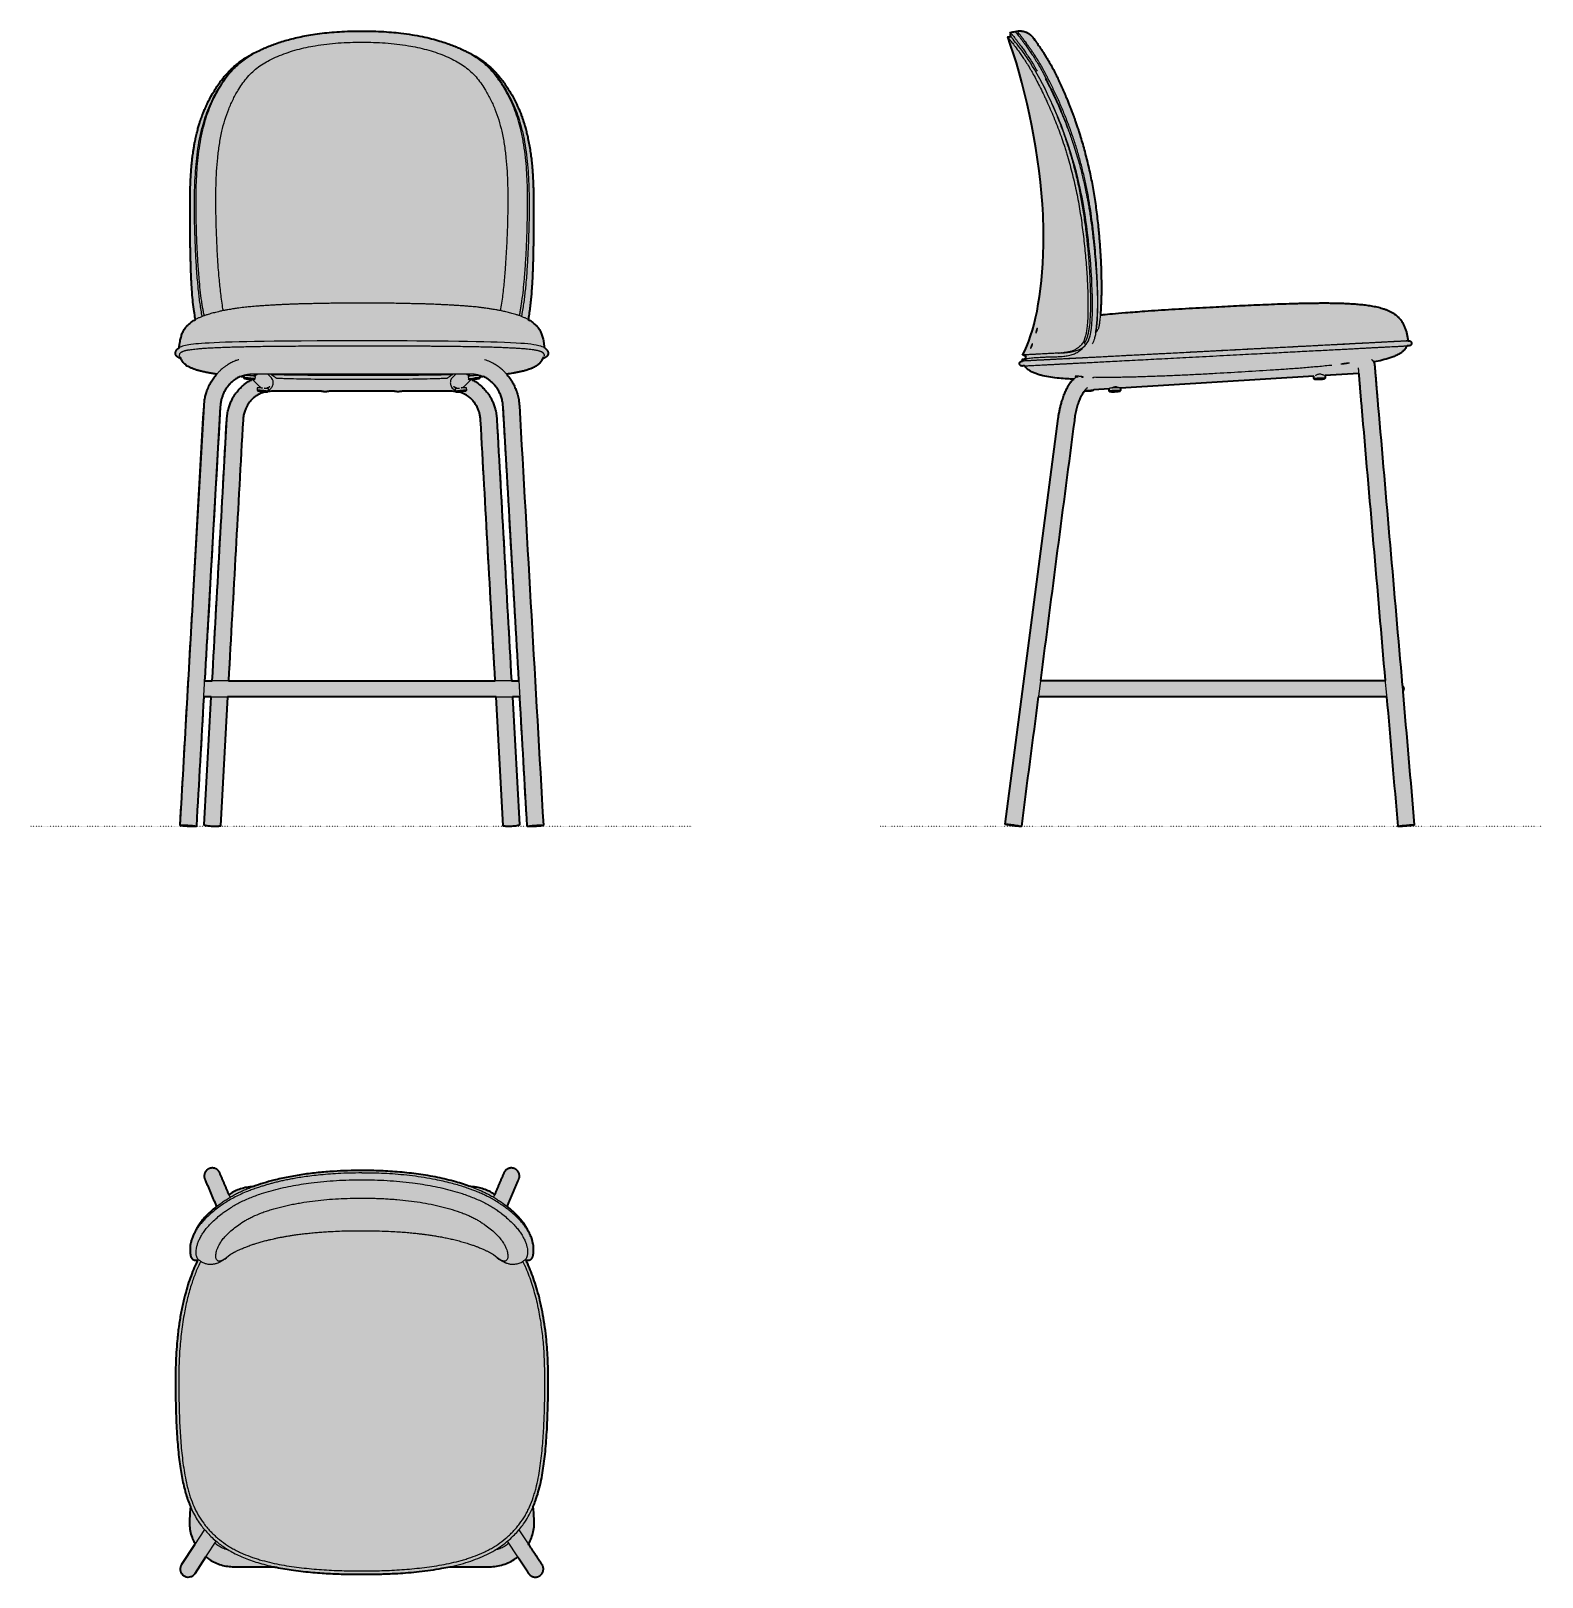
# Model space of a CAD drawing. Header units: millimetres. Extents: x 0 to 1859, y -924 to 979.
import ezdxf

# ---------------------------------------------------------------- set-up
doc = ezdxf.new("R2010")
doc.units = ezdxf.units.MM
doc.linetypes.add('Dots', pattern=[1, 0, -1])
doc.layers.add('Blocks', color=7, linetype='Continuous')
doc.layers.add('Blocks$Fill', color=7, linetype='Continuous', true_color=0xffffff)
for name, color, linetype, lineweight, true_color in [('Blocks$Inner', 7, 'Continuous', 25, 0x007f00), ('Blocks$Outline', 7, 'Continuous', 35, 0xff3f3f), ('Groud', 7, 'Dots', 25, 0x243775)]:
    doc.layers.add(name, color=color, linetype=linetype, lineweight=lineweight, true_color=true_color)

# ---------------------------------------------------------------- blocks, each defined once
blk = doc.blocks.new('Ace Barstool Top')
at = {"layer": 'Blocks$Fill'}
blk.add_hatch(color=256, dxfattribs=at).paths.add_polyline_path([(577.7, 201.2), (592.1, 234.8), (592.1, 235), (592.2, 235.2), (592.3, 235.4), (592.4, 235.7), (592.4, 235.9), (592.5, 236.1), (592.6, 236.3), (592.6, 236.6), (592.7, 236.8), (592.7, 237), (592.7, 237.3), (592.8, 237.5), (592.8, 237.7), (592.8, 238), (592.8, 238.2), (592.8, 238.5), (592.8, 238.7), (592.8, 239), (592.8, 239.2), (592.8, 239.5), (592.8, 239.7), (592.7, 240), (592.7, 240.2), (592.7, 240.5), (592.6, 240.7), (592.6, 241), (592.5, 241.2), (592.4, 241.5), (592.4, 241.7), (592.3, 242), (592.2, 242.2), (592.1, 242.4), (592, 242.7), (591.9, 242.9), (591.8, 243.1), (591.7, 243.4), (591.5, 243.6), (591.4, 243.8), (591.3, 244), (591.1, 244.2), (591, 244.5), (590.8, 244.7), (590.7, 244.9), (590.5, 245.1), (590.4, 245.2), (590.2, 245.4), (590, 245.6), (589.9, 245.8), (589.7, 246), (589.5, 246.1), (589.3, 246.3), (589.1, 246.4), (588.9, 246.6), (588.8, 246.7), (588.6, 246.9), (588.4, 247), (588.2, 247.1), (588, 247.3), (587.8, 247.4), (587.6, 247.5), (587.4, 247.6), (587.2, 247.7), (587, 247.8), (586.8, 247.9), (586.6, 248), (586.3, 248), (586.1, 248.1), (585.9, 248.2), (585.7, 248.3), (585.5, 248.3), (585.3, 248.4), (585, 248.4), (584.8, 248.5), (584.6, 248.5), (584.3, 248.6), (584.1, 248.6), (583.8, 248.6), (583.6, 248.6), (583.4, 248.7), (583.1, 248.7), (582.9, 248.7), (582.6, 248.7), (582.4, 248.7), (582.1, 248.7), (581.9, 248.6), (581.6, 248.6), (581.4, 248.6), (581.1, 248.5), (580.9, 248.5), (580.6, 248.4), (580.4, 248.4), (580.1, 248.3), (579.9, 248.2), (579.6, 248.1), (579.4, 248.1), (579.1, 248), (578.9, 247.9), (578.7, 247.8), (578.4, 247.7), (578.2, 247.5), (578, 247.4), (577.8, 247.3), (577.5, 247.2), (577.3, 247), (577.1, 246.9), (576.9, 246.7), (576.7, 246.6), (576.5, 246.4), (576.3, 246.3), (576.1, 246.1), (575.9, 245.9), (575.8, 245.8), (575.6, 245.6), (575.4, 245.4), (575.3, 245.2), (575.1, 245), (575, 244.8), (574.8, 244.7), (574.7, 244.5), (574.5, 244.3), (574.4, 244.1), (574.3, 243.9), (574.2, 243.7), (574.1, 243.5), (574, 243.3), (573.9, 243.1), (573.8, 242.9), (573.7, 242.7), (562.2, 215.8), (560.4, 217.1), (559.5, 217.7), (558.6, 218.3), (557.8, 218.7), (557, 219.2), (556.3, 219.6), (555.4, 220), (554.6, 220.4), (553.8, 220.8), (552.1, 221.5), (550.5, 222.1), (548.8, 222.7), (547.1, 223.3), (545.3, 223.8), (543.6, 224.2), (542.7, 224.5), (541.8, 224.6), (540.9, 224.8), (540, 225), (539.2, 225.1), (538.3, 225.2), (537.1, 225.3), (535.9, 225.4), (533.5, 225.5), (528.4, 227.3), (523.8, 228.8), (519.2, 230.3), (514.4, 231.7), (508.9, 233.2), (503.2, 234.6), (491.9, 237.1), (480.3, 239.2), (468.8, 241), (457.1, 242.5), (445.5, 243.7), (433.9, 244.5), (422.3, 245.1), (410.6, 245.5), (398.9, 245.6), (381.5, 245.3), (372.9, 245), (364.2, 244.5), (354.7, 243.8), (345.1, 243), (335.7, 241.9), (326.3, 240.6), (317.2, 239.2), (308.2, 237.5), (299.4, 235.7), (290.7, 233.6), (284.3, 231.9), (278, 230.1), (271.8, 228.1), (264.3, 225.5), (261.7, 225.4), (260.5, 225.3), (259.2, 225.2), (258.2, 225), (257.3, 224.9), (256.3, 224.7), (255.4, 224.5), (254.5, 224.3), (253.5, 224.1), (251.7, 223.6), (249.9, 223), (248.1, 222.4), (246.3, 221.7), (244.5, 221), (242.8, 220.2), (241.9, 219.8), (241.1, 219.3), (240.2, 218.9), (239.4, 218.4), (238.6, 217.9), (237.8, 217.4), (237.2, 217), (235.7, 215.8), (224.2, 242.7), (224.1, 243), (224, 243.1), (223.9, 243.3), (223.8, 243.5), (223.7, 243.6), (223.6, 243.8), (223.6, 243.9), (223.5, 244.1), (223.4, 244.2), (223.3, 244.4), (223.2, 244.5), (223, 244.7), (222.9, 244.8), (222.8, 244.9), (222.7, 245.1), (222.6, 245.2), (222.5, 245.4), (222.3, 245.5), (222.2, 245.6), (222.1, 245.8), (222, 245.9), (221.8, 246), (221.7, 246.2), (221.5, 246.3), (221.4, 246.4), (221.3, 246.5), (221.1, 246.6), (221, 246.7), (220.8, 246.8), (220.7, 247), (220.5, 247.1), (220.3, 247.2), (220.2, 247.3), (220, 247.4), (219.9, 247.4), (219.7, 247.5), (219.5, 247.6), (219.4, 247.7), (219.2, 247.8), (219, 247.9), (218.8, 247.9), (218.7, 248), (218.5, 248.1), (218.3, 248.1), (218.2, 248.2), (218, 248.2), (217.8, 248.3), (217.6, 248.3), (217.5, 248.4), (217.3, 248.4), (217.1, 248.5), (216.9, 248.5), (216.7, 248.5), (216.6, 248.6), (216.4, 248.6), (216.2, 248.6), (216, 248.6), (215.9, 248.6), (215.7, 248.6), (215.5, 248.7), (215.3, 248.7), (215, 248.7), (214.7, 248.7), (214.4, 248.6), (214.1, 248.6), (213.8, 248.6), (213.5, 248.5), (213.2, 248.5), (212.9, 248.4), (212.6, 248.4), (212.3, 248.3), (212, 248.2), (211.7, 248.1), (211.4, 248), (211.1, 247.9), (210.8, 247.8), (210.6, 247.6), (210.3, 247.5), (210, 247.3), (209.7, 247.2), (209.5, 247), (209.2, 246.8), (209, 246.6), (208.7, 246.4), (208.5, 246.2), (208.3, 246), (208, 245.8), (207.8, 245.6), (207.6, 245.4), (207.4, 245.2), (207.2, 244.9), (207, 244.7), (206.9, 244.4), (206.7, 244.2), (206.5, 244), (206.4, 243.7), (206.2, 243.4), (206.1, 243.2), (206, 242.9), (205.8, 242.6), (205.7, 242.3), (205.6, 242), (205.5, 241.8), (205.4, 241.5), (205.3, 241.2), (205.3, 240.9), (205.2, 240.6), (205.1, 240.2), (205.1, 239.9), (205.1, 239.6), (205, 239.3), (205, 239), (205, 238.7), (205, 238.4), (205, 238.1), (205.1, 237.8), (205.1, 237.4), (205.1, 237.1), (205.2, 236.8), (205.3, 236.5), (205.3, 236.2), (205.4, 235.9), (205.5, 235.7), (205.6, 235.4), (205.7, 235.1), (205.8, 234.8), (220.1, 201.2), (217.7, 199.3), (214.3, 196.3), (212.7, 194.9), (211.1, 193.5), (209.6, 192), (208.2, 190.6), (206.8, 189.1), (205.5, 187.7), (204.3, 186.3), (203.1, 184.9), (202.1, 183.6), (201, 182.3), (200.1, 181), (199.2, 179.7), (198.4, 178.5), (197.6, 177.3), (196.8, 176.1), (196.1, 174.9), (195.5, 173.8), (194.9, 172.6), (194.3, 171.3), (193.7, 169.9), (193, 168.7), (192.4, 167.6), (191.9, 166.5), (191.4, 165.5), (190.9, 164.4), (190.5, 163.3), (190.1, 162.3), (189.7, 161.2), (189.4, 160.2), (189.1, 159.2), (188.8, 158.1), (188.6, 157.2), (188.4, 156.2), (188.2, 155.3), (188, 154.4), (187.9, 153.5), (187.8, 152.6), (187.7, 151.8), (187.7, 151), (187.6, 150.3), (187.6, 148.8), (187.6, 147.5), (187.6, 145.8), (187.7, 144.3), (187.8, 143.6), (187.9, 142.9), (188, 142.3), (188.1, 141.7), (188.1, 141.4), (188.2, 141.1), (188.3, 140.8), (188.3, 140.5), (188.4, 140.2), (188.5, 139.9), (188.6, 139.6), (188.6, 139.5), (188.7, 139.3), (188.8, 139.2), (188.8, 139), (188.9, 138.9), (189, 138.7), (189, 138.6), (189.1, 138.4), (189.2, 138.3), (189.3, 138.1), (189.4, 138), (189.5, 137.8), (189.6, 137.7), (189.7, 137.5), (189.8, 137.4), (189.9, 137.2), (190.1, 137.1), (190.2, 137), (190.3, 136.8), (190.5, 136.7), (190.6, 136.6), (190.8, 136.4), (190.9, 136.3), (191.1, 136.2), (191.2, 136.1), (191.4, 136), (191.6, 135.9), (191.8, 135.8), (191.9, 135.7), (192.1, 135.7), (192.3, 135.6), (192.5, 135.5), (192.7, 135.4), (192.9, 135.4), (193.1, 135.3), (193.3, 135.3), (193.5, 135.3), (193.7, 135.2), (194, 135.2), (194.2, 135.2), (194.4, 135.2), (194.6, 135.2), (194.9, 135.2), (195.1, 135.2), (195.4, 135.2), (195.6, 135.2), (195.9, 135.2), (196.1, 135.3), (196.6, 135.3), (196.9, 135.4), (197.1, 135.4), (195, 131.1), (193.9, 128.7), (192.9, 126.2), (190.9, 121.2), (188.8, 115.9), (186.9, 110.5), (185, 104.7), (183.3, 98.9), (181.3, 91.9), (179.6, 84.9), (177.9, 77.3), (176.4, 69.7), (175, 61.6), (173.8, 53.5), (172.7, 44.8), (171.8, 36.2), (170.7, 21.8), (170, 6.9), (169.7, -8.8), (170, -41.3), (171.1, -71.7), (171.9, -85.4), (173, -98.1), (174.2, -109.9), (175.7, -120.9), (176.5, -126), (177.4, -131), (178.4, -135.8), (179.4, -140.4), (180.4, -144.8), (181.6, -149.2), (182.8, -153.2), (184.1, -157.2), (185.4, -161), (186.8, -164.7), (188.1, -167.9), (187, -183), (186.9, -187.2), (186.9, -189.3), (186.9, -190.4), (187, -191.4), (187.1, -192.5), (187.2, -193.5), (187.3, -194.6), (187.5, -195.6), (187.6, -196.6), (187.8, -197.7), (188.3, -199.7), (188.8, -201.8), (189.1, -202.8), (189.4, -203.8), (189.7, -204.8), (190.1, -205.8), (190.4, -206.8), (190.8, -207.7), (191.2, -208.5), (191.5, -209.3), (192.2, -210.7), (193.8, -213.7), (177.1, -239.2), (177, -239.3), (176.9, -239.4), (176.9, -239.5), (176.8, -239.5), (176.7, -239.6), (176.7, -239.7), (176.6, -239.8), (176.6, -239.9), (176.5, -240), (176.5, -240.1), (176.4, -240.2), (176.4, -240.2), (176.3, -240.3), (176.3, -240.4), (176.3, -240.5), (176.2, -240.7), (176.1, -240.9), (176, -241.1), (176, -241.3), (175.9, -241.5), (175.9, -241.8), (175.8, -242), (175.7, -242.4), (175.7, -242.8), (175.6, -243.2), (175.6, -243.6), (175.5, -243.8), (175.5, -244.1), (175.5, -244.3), (175.5, -244.5), (175.5, -244.7), (175.5, -244.9), (175.5, -245.1), (175.5, -245.3), (175.5, -245.5), (175.6, -245.7), (175.6, -245.9), (175.6, -246.1), (175.6, -246.3), (175.7, -246.5), (175.7, -246.8), (175.8, -247), (175.8, -247.2), (175.9, -247.4), (175.9, -247.6), (176, -247.8), (176.1, -248), (176.2, -248.2), (176.2, -248.4), (176.3, -248.6), (176.4, -248.7), (176.5, -248.9), (176.6, -249.1), (176.7, -249.3), (176.8, -249.5), (176.9, -249.7), (177, -249.9), (177.1, -250), (177.2, -250.2), (177.4, -250.4), (177.5, -250.6), (177.6, -250.7), (177.7, -250.9), (177.9, -251), (178, -251.2), (178.2, -251.4), (178.3, -251.5), (178.4, -251.7), (178.6, -251.8), (178.8, -252), (178.9, -252.1), (179.1, -252.2), (179.2, -252.4), (179.4, -252.5), (179.6, -252.6), (179.7, -252.7), (179.9, -252.9), (180.1, -253), (180.3, -253.1), (180.4, -253.2), (180.6, -253.3), (180.8, -253.4), (181, -253.5), (181.2, -253.6), (181.4, -253.7), (181.6, -253.8), (181.8, -253.9), (182, -253.9), (182.2, -254), (182.4, -254.1), (182.6, -254.1), (182.8, -254.2), (183, -254.3), (183.2, -254.3), (183.4, -254.4), (183.6, -254.4), (183.8, -254.4), (184, -254.5), (184.2, -254.5), (184.4, -254.5), (184.7, -254.5), (185.5, -254.6), (186.3, -254.5), (186.7, -254.4), (187.1, -254.4), (187.6, -254.3), (187.8, -254.3), (188, -254.2), (188.2, -254.2), (188.4, -254.1), (188.6, -254.1), (188.8, -254), (189, -254), (189.2, -253.9), (189.4, -253.8), (189.6, -253.7), (189.8, -253.7), (189.9, -253.6), (190.1, -253.5), (190.3, -253.4), (190.5, -253.3), (190.7, -253.2), (190.9, -253.1), (191, -252.9), (191.2, -252.8), (191.4, -252.7), (191.5, -252.6), (191.7, -252.4), (191.9, -252.3), (192, -252.2), (192.1, -252), (192.3, -251.9), (192.6, -251.6), (192.8, -251.3), (193.1, -251), (193.8, -250.1), (207.2, -229.7), (209.4, -231.4), (210.5, -232.2), (211.6, -233), (212.4, -233.5), (213.2, -234), (214.1, -234.6), (215, -235), (215.8, -235.5), (216.7, -236), (218.5, -236.8), (220.3, -237.6), (222.2, -238.3), (224, -239), (225.9, -239.6), (226.9, -239.9), (227.8, -240.2), (228.8, -240.4), (229.8, -240.6), (230.7, -240.8), (231.7, -241), (232.7, -241.2), (233.7, -241.3), (234.6, -241.5), (235.6, -241.6), (237.6, -241.7), (241.6, -241.9), (290.9, -241.9), (293.8, -242.5), (304.3, -244.5), (314.8, -246.1), (327, -247.7), (338.8, -248.8), (350, -249.7), (371.1, -250.8), (397.1, -251.2), (425.3, -250.8), (443.2, -250), (456, -249.1), (469.6, -247.8), (483.6, -246), (490.5, -245), (497.4, -243.8), (507, -241.9), (556.3, -241.9), (560.5, -241.7), (562.6, -241.5), (563.6, -241.4), (564.7, -241.3), (565.7, -241.1), (566.7, -240.9), (567.8, -240.7), (568.8, -240.5), (569.8, -240.2), (570.8, -240), (571.8, -239.7), (572.9, -239.3), (573.9, -239), (574.8, -238.7), (575.8, -238.3), (576.8, -237.9), (578.7, -237.1), (580.6, -236.2), (581.6, -235.7), (582.5, -235.2), (583.5, -234.7), (584.4, -234.2), (585.3, -233.7), (586.2, -233.1), (587, -232.5), (587.9, -231.9), (588.5, -231.4), (590.5, -229.7), (604, -250.1), (604.2, -250.4), (604.3, -250.6), (604.5, -250.9), (604.7, -251.1), (604.9, -251.3), (605.1, -251.5), (605.3, -251.8), (605.6, -252), (605.8, -252.2), (606, -252.4), (606.3, -252.6), (606.5, -252.8), (606.8, -252.9), (607, -253.1), (607.3, -253.3), (607.6, -253.4), (607.9, -253.6), (608.2, -253.7), (608.4, -253.8), (608.7, -253.9), (609, -254), (609.3, -254.1), (609.6, -254.2), (609.9, -254.3), (610.2, -254.4), (610.5, -254.4), (610.8, -254.5), (611.1, -254.5), (611.4, -254.5), (611.7, -254.6), (612, -254.6), (612.3, -254.6), (612.6, -254.6), (613, -254.6), (613.3, -254.5), (613.6, -254.5), (613.9, -254.4), (614.3, -254.4), (614.6, -254.3), (614.9, -254.2), (615.3, -254.1), (615.6, -254), (615.9, -253.9), (616.2, -253.8), (616.5, -253.6), (616.8, -253.5), (617.1, -253.3), (617.4, -253.2), (617.7, -253), (618, -252.8), (618.3, -252.6), (618.6, -252.4), (618.8, -252.2), (619.1, -251.9), (619.3, -251.7), (619.6, -251.4), (619.8, -251.2), (620, -250.9), (620.2, -250.7), (620.4, -250.4), (620.6, -250.2), (620.8, -249.9), (620.9, -249.6), (621.1, -249.3), (621.2, -249), (621.4, -248.7), (621.5, -248.4), (621.6, -248.1), (621.8, -247.8), (621.9, -247.5), (622, -247.2), (622, -246.9), (622.1, -246.5), (622.2, -246.2), (622.2, -245.9), (622.3, -245.5), (622.3, -245.2), (622.3, -244.8), (622.3, -244.5), (622.3, -244.1), (622.3, -243.8), (622.2, -243.5), (622.2, -243.1), (622.1, -242.8), (622.1, -242.4), (622, -242.1), (621.9, -241.8), (621.8, -241.5), (621.7, -241.1), (621.6, -240.8), (621.4, -240.5), (621.3, -240.2), (621.1, -239.9), (621, -239.6), (620.8, -239.4), (620.7, -239.1), (604, -214), (604.5, -213.2), (604.8, -212.7), (605, -212.3), (605.2, -211.9), (605.5, -211.4), (605.7, -211), (606.1, -210.1), (606.5, -209.2), (606.9, -208.3), (607.6, -206.4), (608.2, -204.5), (608.8, -202.6), (609.3, -200.7), (609.6, -199.8), (609.8, -198.8), (610, -197.8), (610.2, -196.8), (610.4, -195.9), (610.5, -194.9), (610.7, -193.9), (610.8, -192.9), (610.9, -191.9), (610.9, -190.9), (611, -189.9), (611, -189), (611, -187), (610.9, -183), (609.8, -167.9), (611.2, -164.3), (612.6, -160.7), (613.5, -158), (614.4, -155.3), (616.1, -149.9), (617.6, -144.2), (618.9, -138.4), (620.2, -132.4), (621.3, -126.3), (622.9, -115.2), (624.4, -103.2), (625.6, -90.3), (626.5, -76.3), (627.8, -45.2), (628.2, -13.7), (628.1, 1), (627.6, 14.9), (626.8, 28.1), (625.6, 40.8), (624.7, 48.8), (623.6, 56.7), (622.4, 64.2), (621.1, 71.7), (619.6, 78.7), (618.1, 85.7), (616.5, 92), (614.8, 98.3), (613, 104.2), (611.1, 110), (609.2, 115.5), (607.2, 120.9), (605.1, 125.9), (602.9, 130.8), (600.8, 135.4), (600.9, 135.4), (601, 135.4), (601.3, 135.3), (601.6, 135.3), (601.8, 135.2), (602.2, 135.2), (602.5, 135.2), (602.8, 135.2), (603, 135.2), (603.1, 135.2), (603.3, 135.2), (603.5, 135.2), (603.6, 135.2), (603.8, 135.2), (603.9, 135.2), (604.1, 135.2), (604.3, 135.3), (604.4, 135.3), (604.6, 135.3), (604.7, 135.3), (604.8, 135.4), (605, 135.4), (605.1, 135.4), (605.2, 135.5), (605.4, 135.5), (605.5, 135.6), (605.6, 135.6), (605.7, 135.7), (605.9, 135.7), (606, 135.8), (606.1, 135.8), (606.2, 135.9), (606.3, 135.9), (606.4, 136), (606.5, 136.1), (606.6, 136.1), (606.7, 136.2), (606.8, 136.2), (606.9, 136.3), (607, 136.4), (607.1, 136.4), (607.1, 136.5), (607.3, 136.6), (607.4, 136.7), (607.6, 136.8), (607.7, 137), (607.8, 137.1), (607.9, 137.2), (608, 137.3), (608.1, 137.4), (608.2, 137.5), (608.3, 137.7), (608.4, 137.8), (608.4, 137.9), (608.5, 138), (608.6, 138.2), (608.7, 138.3), (608.8, 138.4), (608.8, 138.6), (608.9, 138.7), (609, 138.9), (609, 139), (609.1, 139.2), (609.2, 139.4), (609.3, 139.6), (609.3, 139.8), (609.4, 140), (609.4, 140.2), (609.6, 140.6), (609.7, 141), (609.8, 141.5), (609.8, 141.9), (609.9, 142.4), (610, 143.1), (610.1, 143.8), (610.1, 144.6), (610.2, 145.4), (610.3, 147.2), (610.3, 148.2), (610.3, 149.2), (610.2, 150.5), (610.2, 151.2), (610.1, 151.9), (610.1, 152.6), (610, 153.3), (609.9, 154), (609.8, 154.8), (609.6, 155.6), (609.5, 156.4), (609.3, 157.2), (609.1, 158.1), (608.9, 158.9), (608.6, 159.9), (608.3, 160.8), (608, 161.8), (607.5, 163), (607, 164.3), (606.4, 165.6), (605.7, 167), (605, 168.4), (604.2, 169.8), (603.2, 172), (602.7, 173.1), (602.1, 174.2), (601.5, 175.2), (601, 176.2), (600.3, 177.2), (599.7, 178.2), (598.2, 180.3), (597.5, 181.4), (596.7, 182.5), (595.5, 184), (594.3, 185.4), (593, 187), (591.6, 188.5), (590.2, 190), (588.7, 191.6), (587.1, 193.1), (585.4, 194.7), (583.6, 196.3), (581.8, 197.9), (579.8, 199.5)], flags=0)
at = {"layer": 'Blocks$Inner'}
for p, q in [((205.8, 234.8), (220.2, 201.2)), ((237, 212.8), (224.2, 242.7)), ((573.7, 242.7), (560.9, 212.8)), ((577.7, 201.2), (592.1, 234.8)), ((230.3, 136.7), (232.4, 138.3)), ((237, 142), (232.3, 138.2)), ((565.5, 138.2), (560.9, 142)), ((565.5, 138.3), (567.5, 136.7)), ((188.1, -167.7), (187, -183)), ((610.9, -183), (609.8, -167.6)), ((620.7, -239.1), (592.3, -196.3)), ((577.8, -210.6), (604, -250.1)), ((506.6, -241.9), (556.3, -241.9))]:
    blk.add_line(p, q, dxfattribs=at)
for points in [[(232.4, 138.3), (232.3, 138.2), (230.2, 136.6)], [(567.6, 136.7), (565.5, 138.2), (565.5, 138.3)], [(205.4, -196.1), (193.1, -214.8), (177.1, -239.2)], [(193.8, -250.1), (208, -228.6), (219.8, -210.5)]]:
    blk.add_lwpolyline(points, dxfattribs=at)
for centre, radius, start, end in [((215, 238.7), 9.98, 90.0467, 202.7545), ((215.1, 238.8), 9.9, 23.2727, 90.5819), ((582.8, 238.7), 10, 337.3179, 156.44), ((612.3, -244.6), 10, 270.133, 33.2765), ((612.3, -244.6), 9.93, 213.568, 270.3549)]:
    blk.add_arc(centre, radius, start, end, dxfattribs=at)
for points, knots in [([(398.9, 242.6), (393.9, 242.5), (384.1, 242.4), (370.2, 241.9), (357.4, 241), (345.7, 240), (335.3, 238.8), (326.2, 237.5), (318.2, 236.2), (311.1, 234.9), (304.8, 233.7), (298.9, 232.4), (293.5, 231.1), (288.5, 229.8), (283.9, 228.5), (279.2, 227.2), (274.3, 225.7), (268.7, 223.8), (262.8, 221.7), (255.9, 219), (248.7, 215.8), (241.3, 212.1), (234.6, 208.3), (228.6, 204.5), (222.5, 200.2), (216.3, 195.4), (210.6, 190.4), (205.8, 185.8), (201.9, 181.5), (198.6, 177.5), (195.9, 173.6), (193.4, 169.5), (191.3, 165.3), (189.6, 161.1), (188.5, 157.1), (187.8, 153.4), (187.6, 150.2), (187.6, 147.7), (187.6, 145.8), (187.7, 144.2), (187.9, 142.9), (188.1, 141.7), (188.3, 140.5), (188.7, 139.3), (189.3, 138), (190.1, 136.9), (191.3, 136), (192.8, 135.3), (194.6, 135.1), (196.4, 135.3), (197.6, 135.5), (198.3, 135.7), (198.3, 135.8)], [0, 0, 0, 0, 0.030041, 0.057747, 0.083174, 0.106364, 0.127297, 0.145889, 0.162143, 0.176285, 0.189427, 0.201747, 0.213254, 0.223956, 0.233854, 0.243502, 0.254562, 0.267105, 0.281096, 0.296551, 0.316485, 0.336453, 0.356471, 0.376279, 0.395777, 0.422773, 0.448224, 0.472064, 0.49429, 0.516317, 0.538457, 0.560885, 0.588207, 0.616914, 0.646794, 0.676828, 0.706785, 0.736669, 0.758786, 0.78055, 0.801943, 0.822895, 0.843023, 0.862282, 0.881425, 0.902061, 0.923763, 0.944406, 0.963963, 0.984322, 0.998648, 1, 1, 1, 1]), ([(193.7, 169.9), (194.1, 170.8), (195.1, 173.1), (197.5, 177.2), (200.9, 182.2), (205.3, 187.7), (210.9, 193.4), (217.5, 199.3), (224, 204.2), (229.6, 208.2), (234.3, 211.2), (239.3, 214.2), (244.4, 217), (249.6, 219.5), (254.8, 221.8), (260.2, 224), (267.8, 226.8), (277.9, 230.2), (289.2, 233.3), (299.4, 235.7), (308.2, 237.6), (317.2, 239.2), (326.4, 240.7), (335.7, 241.9), (348.3, 243.4), (363.6, 244.6), (381.5, 245.5), (393.1, 245.5), (398.9, 245.6)], [0, 0, 0, 0, 0.033742, 0.085028, 0.136501, 0.188684, 0.241178, 0.292485, 0.344121, 0.370544, 0.396963, 0.423719, 0.45047, 0.472727, 0.494986, 0.517523, 0.540062, 0.586532, 0.633355, 0.664287, 0.69522, 0.726391, 0.757562, 0.789329, 0.821097, 0.884925, 0.94239, 1, 1, 1, 1]), ([(197.7, 136.4), (197.6, 136.4), (197, 136.9), (196.3, 138.3), (195.6, 140.2), (195.1, 142.3), (195, 144.7), (195.1, 147.4), (195.6, 150.7), (196.5, 154.4), (198, 158.6), (200.2, 163.2), (203, 168), (206.5, 172.9), (210.4, 177.6), (215.2, 182.5), (220.7, 187.5), (226.2, 192), (231.4, 195.8), (236.2, 199), (241.7, 202.4), (247.7, 205.7), (254.2, 208.9), (261, 211.8), (268.1, 214.6), (276.8, 217.6), (287.2, 220.8), (299.3, 223.9), (311.7, 226.5), (324.1, 228.7), (337.6, 230.6), (352.1, 232.2), (367.7, 233.4), (383.3, 234), (393.7, 234.1), (398.9, 234.1)], [0, 0, 0, 0, 0.0100909, 0.0571673, 0.1040752, 0.1394157, 0.175001, 0.2109149, 0.2470459, 0.2833072, 0.319819, 0.3567498, 0.3941448, 0.4243222, 0.4547506, 0.4852326, 0.5155163, 0.5456587, 0.5646867, 0.5844715, 0.6049901, 0.6257516, 0.6461936, 0.6663085, 0.6861769, 0.7058031, 0.7365792, 0.7668777, 0.7969251, 0.8266906, 0.8560318, 0.8923135, 0.9283319, 0.9642524, 1, 1, 1, 1]), ([(398.9, 245.6), (402.8, 245.6), (410.6, 245.5), (422.3, 245.2), (433.9, 244.6), (445.5, 243.7), (457.2, 242.5), (468.8, 241.1), (480.4, 239.3), (491.9, 237.1), (503.3, 234.6), (514, 231.9), (523.9, 228.9), (533.1, 225.8), (541.8, 222.3), (549, 219.1), (555, 216.2), (559.9, 213.4), (564.9, 210.4), (570.3, 206.8), (576.1, 202.6), (581.3, 198.4), (585.5, 194.7), (588.7, 191.6), (591.7, 188.5), (594.4, 185.4), (597.1, 182), (599.8, 178.2), (602.4, 173.9), (603.6, 171.3), (604.2, 169.8)], [1, 1, 1, 1, 1.038646, 1.077331, 1.115979, 1.154734, 1.193548, 1.232887, 1.272309, 1.312351, 1.352517, 1.392955, 1.428151, 1.463341, 1.49932, 1.535287, 1.556145, 1.582981, 1.609855, 1.636712, 1.678022, 1.719331, 1.747393, 1.775565, 1.803791, 1.832372, 1.861003, 1.904466, 1.948059, 2, 2, 2, 2]), ([(599.5, 135.8), (599.8, 135.7), (600.7, 135.4), (601.8, 135.2), (603.2, 135.1), (604.4, 135.2), (605.5, 135.5), (606.4, 136), (607.1, 136.5), (607.7, 136.9), (608.1, 137.4), (608.5, 137.9), (608.8, 138.5), (609.1, 139.1), (609.3, 139.8), (609.6, 140.6), (609.8, 141.5), (609.9, 142.5), (610.1, 143.8), (610.2, 145.3), (610.3, 147.1), (610.3, 149.3), (610.2, 151.8), (609.8, 154.8), (609.1, 158), (608.2, 161.3), (607, 164.3), (605.8, 167), (604.3, 169.7), (602.7, 172.4), (601.1, 174.8), (599.6, 176.9), (598, 178.9), (596.4, 181), (594.3, 183.3), (591.9, 186), (588.6, 189.2), (584.6, 192.8), (579.7, 196.9), (574.4, 200.9), (568.6, 205), (562.5, 208.8), (556.4, 212.2), (550.5, 215.2), (544.8, 217.7), (539.5, 220), (534.6, 221.9), (529.5, 223.7), (523.6, 225.7), (516.5, 227.9), (508.3, 230.1), (499.1, 232.4), (488.1, 234.7), (475.5, 237), (461.3, 239), (447.1, 240.5), (433.3, 241.6), (420, 242.2), (408.7, 242.5), (401.7, 242.5), (398.9, 242.5)], [0, 0, 0, 0, 0.005612, 0.021427, 0.035668, 0.050212, 0.062449, 0.074398, 0.085202, 0.094868, 0.103399, 0.11231, 0.121781, 0.132721, 0.14513, 0.159, 0.173888, 0.189547, 0.212347, 0.236206, 0.259325, 0.281496, 0.308356, 0.333835, 0.359716, 0.386494, 0.403776, 0.421407, 0.438845, 0.454663, 0.468802, 0.480649, 0.491052, 0.50196, 0.514376, 0.528332, 0.543888, 0.564278, 0.584838, 0.605399, 0.62603, 0.64683, 0.664152, 0.680392, 0.695063, 0.708219, 0.719887, 0.73027, 0.744026, 0.759987, 0.778011, 0.797954, 0.818252, 0.847132, 0.875969, 0.904694, 0.932329, 0.9586, 0.983692, 1, 1, 1, 1]), ([(398.9, 234.1), (404.1, 234.1), (414.5, 234), (430.1, 233.4), (445.7, 232.2), (460.3, 230.6), (473.7, 228.7), (486.2, 226.5), (498.5, 223.9), (510.6, 220.8), (521, 217.6), (529.7, 214.6), (536.8, 211.9), (543.6, 208.9), (550.2, 205.7), (556.2, 202.4), (561.6, 199.1), (566.4, 195.8), (571.7, 192), (577.1, 187.5), (582.6, 182.5), (587.4, 177.6), (591.3, 172.9), (594.8, 168.1), (597.7, 163.3), (599.9, 158.6), (601.4, 154.4), (602.3, 150.7), (602.8, 147.5), (602.9, 144.7), (602.7, 142.4), (602.3, 140.2), (601.6, 138.3), (600.9, 136.9), (600.3, 136.4), (600.2, 136.4)], [1, 1, 1, 1, 1.035776, 1.07171, 1.107724, 1.143982, 1.173289, 1.203003, 1.233079, 1.263384, 1.294133, 1.313723, 1.333629, 1.353764, 1.374194, 1.39491, 1.415365, 1.435194, 1.454245, 1.484386, 1.514631, 1.545035, 1.575464, 1.605668, 1.643069, 1.680023, 1.716548, 1.752813, 1.788944, 1.824875, 1.860473, 1.895824, 1.942742, 1.989824, 2, 2, 2, 2]), ([(232.3, 138.2), (232, 138), (231.7, 137.7), (231, 137.3), (230.7, 137.1), (229.9, 136.6), (229.4, 136.2), (228.5, 135.7), (228, 135.5), (227.2, 135), (226.9, 134.9), (226.2, 134.6), (225.9, 134.4), (225.3, 134.2), (225, 134.2), (224.2, 134), (223.7, 133.9), (222.8, 134), (222.5, 134), (221.8, 134.3), (221.5, 134.5), (220.9, 135), (220.7, 135.3), (220.3, 135.9), (220.1, 136.3), (219.8, 137.2), (219.6, 137.7), (219.4, 138.8), (219.4, 139.4), (219.3, 140.8), (219.3, 141.5), (219.5, 143.2), (219.6, 144), (220.1, 146), (220.3, 147), (221.1, 149.2), (221.5, 150.3), (222.6, 152.7), (223.3, 154), (224.5, 156), (224.9, 156.7), (225.8, 158.1), (226.3, 158.8), (227.9, 161), (229.1, 162.5), (231.2, 164.9), (231.9, 165.6), (233.5, 167.2), (234.3, 168.1), (236.9, 170.5), (238.8, 172.2), (243, 175.5), (245.2, 177.2), (250, 180.6), (252.6, 182.3), (256.1, 184.4), (256.9, 184.8), (258.4, 185.6), (259.1, 186), (261.5, 187.3), (263.1, 188.1), (268.1, 190.5), (271.8, 192), (277.5, 194.2), (279.5, 194.9), (283.5, 196.2), (285.6, 196.9), (291.8, 198.8), (296.1, 200), (304.8, 202.1), (309.3, 203.1), (316.1, 204.5), (318.4, 204.9), (323, 205.7), (325.3, 206.1), (332.3, 207.2), (336.9, 207.9), (346.3, 209), (351, 209.5), (360.5, 210.3), (365.3, 210.6), (374.8, 211.1), (379.6, 211.3), (389.3, 211.6), (394.1, 211.6), (398.9, 211.6)], [5.961149, 5.961149, 5.961149, 5.961149, 5.968962, 5.968962, 5.976774, 5.976774, 5.992399, 5.992399, 6.008024, 6.008024, 6.023649, 6.023649, 6.039274, 6.039274, 6.054899, 6.054899, 6.086149, 6.086149, 6.117399, 6.117399, 6.148649, 6.148649, 6.179899, 6.179899, 6.211149, 6.211149, 6.242399, 6.242399, 6.273649, 6.273649, 6.304899, 6.304899, 6.336149, 6.336149, 6.367399, 6.367399, 6.398649, 6.398649, 6.429899, 6.429899, 6.445524, 6.445524, 6.461149, 6.461149, 6.492399, 6.492399, 6.508024, 6.508024, 6.523649, 6.523649, 6.554899, 6.554899, 6.586149, 6.586149, 6.617399, 6.617399, 6.625212, 6.625212, 6.633024, 6.633024, 6.648649, 6.648649, 6.679899, 6.679899, 6.695524, 6.695524, 6.711149, 6.711149, 6.742399, 6.742399, 6.773649, 6.773649, 6.789274, 6.789274, 6.804899, 6.804899, 6.836149, 6.836149, 6.867399, 6.867399, 6.898649, 6.898649, 6.929899, 6.929899, 6.961149, 6.961149, 6.961149, 6.961149]), ([(264.4, 225.5), (262.6, 225.4), (258.4, 225.2), (251.6, 223.7), (244.5, 221.1), (239.1, 218.4), (236.4, 216.4), (235.7, 215.8)], [0, 0, 0, 0, 0.1700202, 0.4182158, 0.6664179, 0.9146125, 1, 1, 1, 1]), ([(398.9, 211.6), (400.2, 211.6), (402.6, 211.6), (406.3, 211.6), (409.9, 211.5), (414.7, 211.4), (420.7, 211.2), (427.9, 210.9), (435, 210.4), (444.5, 209.7), (456.4, 208.5), (470.4, 206.6), (484.2, 204.1), (497.5, 201.2), (510.3, 197.6), (520.5, 194.2), (527.9, 191.2), (533.2, 188.9), (538, 186.5), (542.5, 184), (546.5, 181.4), (551.5, 178), (557.1, 173.8), (562.6, 169.1), (567.3, 164.3), (571, 159.7), (573.9, 155.3), (575.9, 151.5), (577.2, 148), (578.1, 144.9), (578.5, 142.3), (578.6, 140), (578.4, 138.2), (578, 136.7), (577.4, 135.6), (576.7, 134.7), (575.9, 134.2), (575.2, 134), (574.5, 133.9), (573.9, 134), (573.2, 134.1), (572.7, 134.2), (572.3, 134.4), (571.8, 134.5), (571.1, 134.8), (570.2, 135.2), (569.1, 135.9), (568.2, 136.4), (567.5, 136.8), (567, 137.2), (566.6, 137.5), (566.3, 137.7), (566.1, 137.8), (565.9, 138), (565.7, 138.1), (565.6, 138.2), (565.5, 138.2)], [6.961149, 6.961149, 6.961149, 6.961149, 6.968992, 6.976704, 6.984286, 6.991737, 7.00709, 7.022158, 7.037375, 7.052468, 7.082738, 7.11369, 7.143607, 7.174047, 7.204432, 7.235026, 7.250568, 7.265491, 7.280779, 7.296237, 7.311801, 7.327298, 7.358228, 7.389262, 7.416125, 7.452165, 7.483819, 7.515544, 7.547277, 7.579094, 7.611053, 7.643109, 7.6751, 7.707001, 7.738811, 7.770563, 7.802336, 7.819463, 7.834129, 7.854439, 7.8659, 7.875792, 7.881783, 7.89014, 7.897656, 7.915213, 7.929392, 7.937748, 7.945259, 7.949419, 7.953205, 7.954878, 7.956508, 7.958096, 7.959643, 7.961149, 7.961149, 7.961149, 7.961149]), ([(562.2, 215.8), (561, 216.7), (557.9, 218.9), (552.2, 221.6), (545.4, 223.9), (539.1, 225.3), (535.1, 225.5), (533.5, 225.5)], [0, 0, 0, 0, 0.1410072, 0.375262, 0.6094492, 0.8435412, 1, 1, 1, 1]), ([(236.4, 141.7), (236.4, 141.7), (236.4, 141.7), (236.5, 141.8), (236.8, 142), (237.2, 142.2), (237.6, 142.5), (238, 142.7), (238.6, 143.1), (239.3, 143.5), (240.2, 144), (241.1, 144.5), (241.9, 144.9), (242.8, 145.4), (243.9, 146), (245.3, 146.7), (246.9, 147.5), (248.8, 148.3), (250.9, 149.3), (253.4, 150.3), (255.9, 151.3), (258.1, 152.2), (260.6, 153.1), (263.5, 154.2), (267.6, 155.5), (272.6, 157.1), (277.9, 158.6), (282.8, 159.8), (287, 160.9), (290.8, 161.7), (294.7, 162.6), (298.8, 163.4), (302.9, 164.1), (306.7, 164.8), (310.6, 165.4), (315.1, 166.1), (320.7, 166.9), (327.1, 167.7), (333.9, 168.5), (340.8, 169.2), (348.1, 169.8), (355.7, 170.3), (364.4, 170.8), (374.6, 171.2), (386.3, 171.5), (394.6, 171.5), (398.9, 171.5)], [0, 0, 0, 0, 0.003053, 0.026214, 0.044654, 0.061707, 0.071574, 0.083397, 0.09724, 0.112422, 0.128284, 0.14152, 0.15282, 0.163395, 0.177062, 0.192658, 0.210266, 0.227091, 0.244839, 0.26537, 0.285684, 0.300618, 0.312946, 0.333364, 0.358169, 0.388089, 0.419477, 0.447562, 0.467559, 0.486131, 0.505591, 0.526106, 0.547503, 0.566657, 0.582437, 0.604284, 0.631832, 0.663783, 0.694192, 0.729613, 0.76148, 0.796018, 0.836232, 0.884506, 0.939091, 1, 1, 1, 1]), ([(398.9, 171.5), (403.3, 171.5), (411.5, 171.5), (423.4, 171.2), (434.2, 170.7), (443.9, 170.2), (452.5, 169.6), (460, 168.9), (466.5, 168.2), (471.9, 167.6), (476.3, 167), (479.8, 166.6), (482.8, 166.1), (486.4, 165.6), (491.1, 164.8), (496.9, 163.8), (502.9, 162.6), (509.1, 161.3), (515.6, 159.7), (522.1, 158), (527.5, 156.4), (531.4, 155.1), (533.9, 154.3), (536, 153.6), (537.9, 152.9), (539.7, 152.2), (541.5, 151.5), (543.7, 150.6), (545.9, 149.7), (548, 148.8), (549.7, 148), (551.3, 147.3), (552.8, 146.5), (554.2, 145.9), (555.4, 145.2), (556.4, 144.7), (557.5, 144.1), (558.6, 143.5), (559.5, 142.9), (560.2, 142.5), (560.6, 142.2), (560.9, 142), (561.2, 141.9), (561.4, 141.8), (561.4, 141.7), (561.4, 141.7), (561.4, 141.7)], [0, 0, 0, 0, 0.060649, 0.116144, 0.166535, 0.211865, 0.252191, 0.287573, 0.318063, 0.343712, 0.364578, 0.38071, 0.39329, 0.406702, 0.432619, 0.461693, 0.491995, 0.523324, 0.556803, 0.593133, 0.630863, 0.647659, 0.66278, 0.67632, 0.688377, 0.699024, 0.711646, 0.728405, 0.747091, 0.763558, 0.778505, 0.793032, 0.80873, 0.826271, 0.840684, 0.852056, 0.867775, 0.888521, 0.908409, 0.925376, 0.938825, 0.951481, 0.964445, 0.978888, 0.996269, 1, 1, 1, 1]), ([(197.1, 135.5), (196.4, 134), (194.1, 129.4), (190.7, 121), (186.7, 110.3), (182.9, 98.2), (179.4, 84.6), (176.2, 69.4), (173.6, 53.2), (171.8, 37.2), (170.6, 21.6), (169.9, 6.7), (169.6, -8.8), (169.7, -24.8), (170, -40.9), (170.4, -56.6), (171, -71.3), (171.9, -85), (172.9, -97.8), (174.2, -109.6), (175.6, -120.6), (177.3, -130.8), (179.3, -140.3), (181.5, -149), (183.9, -157.1), (186.9, -165.4), (190.6, -173.7), (195.2, -182.1), (199.8, -189.2), (204.6, -195.3), (209.4, -200.7), (214.8, -206.2), (220.5, -211.2), (226.5, -215.8), (232.6, -220), (239.5, -224), (247.1, -227.9), (255.4, -231.4), (264.2, -234.7), (273.6, -237.6), (283.5, -240.3), (293.9, -242.6), (304.3, -244.5), (315.3, -246.2), (326.8, -247.7), (338.6, -248.9), (349.7, -249.7), (360.5, -250.3), (370.8, -250.8), (380.4, -251), (389.1, -251.2), (397.1, -251.2), (404.3, -251.2), (411.1, -251.1), (418, -251), (425.6, -250.8), (434.1, -250.5), (444.3, -250), (456.3, -249.1), (469.8, -247.9), (483.6, -246.1), (497.4, -243.9), (510.8, -241.2), (523.7, -237.9), (535.9, -234), (547.2, -229.5), (557.6, -224.5), (566.9, -219), (575.1, -213.1), (582, -207.2), (588, -201.2), (593.4, -195.3), (598.6, -188.4), (603.8, -180.3), (608.7, -170.8), (612.8, -160.6), (616.2, -149.8), (619.1, -138.3), (621.3, -126.7), (623, -114.9), (624.5, -102.9), (625.6, -89.9), (626.6, -76), (627.3, -60.9), (627.8, -44.8), (628.1, -28.9), (628.2, -13.5), (628.1, 0.8), (627.7, 14.7), (626.8, 28), (625.6, 41.9), (623.7, 56.5), (621.2, 71.4), (618.3, 85.3), (614.9, 98.1), (611.3, 109.8), (607.3, 120.7), (603.8, 129.1), (601.5, 133.9), (600.7, 135.5)], [0, 0, 0, 0, 0.004423, 0.014152, 0.024546, 0.035616, 0.048825, 0.062903, 0.077865, 0.093717, 0.106796, 0.120425, 0.134655, 0.148945, 0.164227, 0.178535, 0.191902, 0.204372, 0.215997, 0.226822, 0.236892, 0.246262, 0.254996, 0.263168, 0.270838, 0.278067, 0.28714, 0.295736, 0.304066, 0.310343, 0.316851, 0.323788, 0.331227, 0.337577, 0.344333, 0.351548, 0.359285, 0.367608, 0.375963, 0.38494, 0.394426, 0.404057, 0.413738, 0.423373, 0.434527, 0.445297, 0.455503, 0.464964, 0.474749, 0.483561, 0.491245, 0.498367, 0.505323, 0.510911, 0.517032, 0.523955, 0.531723, 0.540221, 0.551924, 0.564348, 0.57715, 0.589885, 0.602381, 0.614503, 0.626152, 0.637207, 0.647717, 0.657636, 0.666689, 0.67496, 0.682579, 0.689755, 0.696766, 0.706238, 0.715893, 0.725824, 0.736142, 0.746912, 0.758128, 0.768333, 0.779325, 0.791163, 0.803891, 0.817557, 0.83221, 0.847888, 0.86091, 0.874242, 0.886929, 0.898969, 0.910566, 0.925115, 0.938933, 0.952019, 0.963833, 0.974991, 0.985494, 0.995343, 1, 1, 1, 1]), ([(200.7, 133.9), (200.5, 133.4), (197.9, 128.4), (193.9, 118.6), (188.5, 103.4), (183.9, 86.6), (180.5, 70.4), (178.2, 56.3), (176.7, 44.3), (175.5, 32.3), (174.3, 16.2), (173.8, 2.1), (173.8, -7.9), (173.8, -10)], [-1, -1, -1, -1, -0.9873, -0.886425, -0.785975, -0.658812, -0.532138, -0.450211, -0.368368, -0.286467, -0.204627, -0.040917, 0, 0, 0, 0]), ([(197.7, 136.3), (198.5, 135.6), (200.2, 134.1), (203, 132.5), (206.5, 131.1), (210.8, 130.2), (214.3, 130.3), (216.7, 130.6), (218.3, 130.9), (219.8, 131.3), (221.3, 131.8), (222.7, 132.4), (224.1, 133), (225.4, 133.6), (226.8, 134.4), (228.4, 135.4), (229.6, 136.2), (230.2, 136.6)], [0, 0, 0, 0, 0.08383, 0.16133, 0.232297, 0.333741, 0.43991, 0.488001, 0.536467, 0.585457, 0.640828, 0.707009, 0.756225, 0.810192, 0.868938, 0.932595, 1, 1, 1, 1]), ([(567.5, 136.7), (568, 136.4), (568.9, 135.7), (570.1, 135), (571.3, 134.3), (572.3, 133.7), (573.4, 133.2), (574.3, 132.7), (575.3, 132.3), (576.2, 132), (577, 131.7), (578.2, 131.3), (579.8, 130.9), (581.5, 130.5), (583.3, 130.3), (585.6, 130.3), (588, 130.5), (590.3, 130.9), (592.5, 131.5), (595, 132.6), (597.7, 134.2), (599.3, 135.6), (600.2, 136.3)], [0, 0, 0, 0, 0.049156, 0.101617, 0.14783, 0.188103, 0.234551, 0.269493, 0.293807, 0.316378, 0.340001, 0.364682, 0.427045, 0.495204, 0.563271, 0.627094, 0.687435, 0.729722, 0.782337, 0.845106, 0.917773, 1, 1, 1, 1]), ([(600.3, 127), (599.8, 128.1), (598.8, 130.3), (597.6, 132.7), (597, 133.9)], [0, 0, 0, 0, 0.482069, 1, 1, 1, 1]), ([(624.1, -10), (624, -4.8), (623.9, 5.4), (623.2, 22.7), (621.6, 42.1), (619.2, 59.9), (616.6, 74.1), (614.3, 84.7), (611.6, 95.1), (608.5, 105.4), (605, 115.6), (602.1, 123.2), (600.2, 127.3), (599.8, 128.2)], [2, 2, 2, 2, 2.1085, 2.216903, 2.369275, 2.521663, 2.598365, 2.674979, 2.751278, 2.827456, 2.903814, 2.98, 3, 3, 3, 3]), ([(173.8, -10), (173.8, -18.1), (173.8, -26.3), (174.1, -42.7), (174.3, -50.9), (174.9, -67.3), (175.3, -75.5), (176.2, -87.7), (176.5, -91.8), (177.2, -100), (177.7, -104), (178.6, -112.2), (179.2, -116.2), (180.4, -124.3), (181.1, -128.4), (182.7, -136.4), (183.5, -140.4), (185.1, -146.3), (185.6, -148.3), (186.7, -152.3), (187.3, -154.2), (189.3, -160), (190.7, -163.8), (193.9, -171.2), (195.8, -174.8), (199.8, -181.8), (202, -185.2), (205.1, -189.3), (205.7, -190.2), (207, -191.8), (207.6, -192.6), (209.6, -194.9), (211, -196.5), (213.8, -199.4), (215.3, -200.9), (218.3, -203.8), (219.8, -205.2), (224.5, -209.2), (227.7, -211.7), (232.9, -215.2), (234.6, -216.3), (238.1, -218.5), (239.9, -219.5), (243.5, -221.4), (245.4, -222.4), (249.1, -224.2), (251, -225), (256.7, -227.5), (260.5, -229), (266.4, -231), (268.3, -231.6), (272.3, -232.9), (274.2, -233.5), (280.2, -235.1), (284.2, -236.1), (292.2, -238), (296.2, -238.8), (304.4, -240.3), (308.4, -240.9), (316.6, -242.2), (320.7, -242.7), (333, -244.1), (341.2, -244.9), (357.7, -246), (365.9, -246.4), (382.4, -246.9), (390.7, -247), (398.9, -247)], [0, 0, 0, 0, 0.0625, 0.0625, 0.125, 0.125, 0.1875, 0.1875, 0.21875, 0.21875, 0.25, 0.25, 0.28125, 0.28125, 0.3125, 0.3125, 0.34375, 0.34375, 0.359375, 0.359375, 0.375, 0.375, 0.40625, 0.40625, 0.4375, 0.4375, 0.46875, 0.46875, 0.476562, 0.476562, 0.484375, 0.484375, 0.5, 0.5, 0.515625, 0.515625, 0.53125, 0.53125, 0.5625, 0.5625, 0.578125, 0.578125, 0.59375, 0.59375, 0.609375, 0.609375, 0.625, 0.625, 0.65625, 0.65625, 0.671875, 0.671875, 0.6875, 0.6875, 0.71875, 0.71875, 0.75, 0.75, 0.78125, 0.78125, 0.8125, 0.8125, 0.875, 0.875, 0.9375, 0.9375, 1, 1, 1, 1]), ([(398.9, -247), (407.2, -247), (415.4, -246.9), (431.8, -246.4), (440, -246), (456.4, -244.9), (464.6, -244.1), (476.9, -242.7), (481, -242.2), (489.1, -241), (493.2, -240.3), (501.2, -238.9), (505.3, -238), (513.3, -236.2), (517.3, -235.2), (523.2, -233.6), (525.2, -233), (529.1, -231.8), (531.1, -231.1), (536.9, -229.1), (540.7, -227.7), (546.4, -225.3), (548.3, -224.4), (552, -222.6), (553.8, -221.7), (557.4, -219.8), (559.2, -218.8), (562.7, -216.7), (564.5, -215.6), (569.6, -212.1), (572.9, -209.6), (577.5, -205.6), (579.1, -204.3), (582.1, -201.4), (583.5, -200), (586.3, -197), (587.7, -195.5), (590.3, -192.4), (591.6, -190.9), (595.3, -186), (597.6, -182.6), (600.7, -177.4), (601.6, -175.6), (603, -172.8), (603.5, -171.9), (604.4, -170), (604.8, -169.1), (606.9, -164.4), (608.4, -160.6), (610.3, -154.7), (611, -152.8), (612.1, -148.8), (612.7, -146.9), (614.2, -140.9), (615.1, -136.9), (616.7, -128.8), (617.4, -124.8), (618.6, -116.6), (619.2, -112.6), (620.2, -104.4), (620.6, -100.3), (621.3, -92.1), (621.7, -88), (622.5, -75.7), (622.9, -67.5), (623.6, -51.1), (623.8, -42.8), (624, -26.4), (624.1, -18.2), (624.1, -10)], [1, 1, 1, 1, 1.0625, 1.0625, 1.125, 1.125, 1.1875, 1.1875, 1.21875, 1.21875, 1.25, 1.25, 1.28125, 1.28125, 1.3125, 1.3125, 1.328125, 1.328125, 1.34375, 1.34375, 1.375, 1.375, 1.390625, 1.390625, 1.40625, 1.40625, 1.421875, 1.421875, 1.4375, 1.4375, 1.46875, 1.46875, 1.484375, 1.484375, 1.5, 1.5, 1.515625, 1.515625, 1.53125, 1.53125, 1.5625, 1.5625, 1.578125, 1.578125, 1.585937, 1.585937, 1.59375, 1.59375, 1.625, 1.625, 1.640625, 1.640625, 1.65625, 1.65625, 1.6875, 1.6875, 1.71875, 1.71875, 1.75, 1.75, 1.78125, 1.78125, 1.8125, 1.8125, 1.875, 1.875, 1.9375, 1.9375, 2, 2, 2, 2]), ([(187, -183), (186.9, -185.8), (186.7, -191.4), (188.1, -199.8), (190.4, -207.3), (192.7, -211.7), (193.8, -213.7)], [15.37015, 15.37015, 15.37015, 15.37015, 15.633793, 15.897432, 16.161075, 16.37015, 16.37015, 16.37015, 16.37015]), ([(604, -214), (604.1, -213.8), (605.6, -211.5), (607.7, -206.4), (610, -198.8), (611.2, -190.9), (611, -185.7), (610.9, -183)], [0, 0, 0, 0, 0.013555, 0.260167, 0.506779, 0.753389, 1, 1, 1, 1]), ([(235, -221.3), (233, -220.8), (228.9, -219.8), (223.2, -216.9), (219.9, -214.2), (218.2, -212.9)], [0, 0, 0, 0, 0.325497, 0.664331, 1, 1, 1, 1]), ([(579.4, -213.1), (579.4, -213.1), (577.9, -214.7), (574.3, -217), (568.7, -219.9), (564.7, -220.8), (562.7, -221.3)], [0, 0, 0, 0, 0.007964, 0.341517, 0.675073, 1, 1, 1, 1]), ([(177.1, -239.2), (177.1, -239.2), (176.3, -240.1), (175.6, -242.4), (175.3, -245.7), (176.3, -249), (178.3, -251.8), (181.1, -253.8), (183.7, -254.5), (185.1, -254.6), (185.5, -254.6)], [2, 2, 2, 2, 2.008168, 2.165268, 2.322368, 2.479468, 2.636568, 2.793668, 2.950769, 3, 3, 3, 3]), ([(207.2, -229.7), (208.7, -230.8), (212.1, -233.6), (218.4, -237), (225.9, -239.8), (233.6, -241.6), (238.9, -241.8), (241.6, -241.9)], [0, 0, 0, 0, 0.146727, 0.360046, 0.573365, 0.786682, 1, 1, 1, 1]), ([(556.3, -241.9), (559.1, -241.8), (564.7, -241.5), (572.9, -239.5), (580.7, -236.4), (586.6, -233), (589.6, -230.5), (590.5, -229.7)], [49.664376, 49.664376, 49.664376, 49.664376, 49.891576, 50.118774, 50.345974, 50.573173, 50.664376, 50.664376, 50.664376, 50.664376]), ([(185.5, -254.6), (186.6, -254.5), (188.8, -254.3), (191.8, -252.6), (193.2, -250.9), (193.8, -250.1)], [3, 3, 3, 3, 3.339211, 3.678423, 4, 4, 4, 4])]:
    blk.add_open_spline(points, degree=3, knots=knots, dxfattribs=at)
blk.add_open_spline([(241.6, -241.9), (291.1, -241.9)], degree=1, dxfattribs=at)
at = {"layer": 'Blocks$Outline'}
for points in [[(193.8, -213.7), (193.1, -214.8), (177.1, -239.2)], [(193.8, -250.1), (207.2, -229.7)]]:
    blk.add_lwpolyline(points, dxfattribs=at)
for points, weights, knots in [([(235.7, 215.8), (229.9, 229.2), (224.2, 242.7), (221.6, 248.7), (215, 248.7), (209.6, 248.7), (206.7, 244.2), (203.7, 239.8), (205.8, 234.8), (213, 218), (220.1, 201.2)], [1, 1, 1, 0.832393624859, 1, 0.881493374171, 1, 0.881493374171, 1, 1, 1], [3.337555, 3.337555, 3.337555, 32.528849, 32.528849, 44.161254, 44.161254, 53.978948, 53.978948, 63.796641, 63.796641, 100.324381, 100.324381, 100.324381]), ([(577.7, 201.2), (584.9, 218), (592.1, 234.8), (595.9, 244), (586.8, 247.9), (577.6, 251.8), (573.7, 242.7), (567.9, 229.3), (562.2, 215.8)], [1, 1, 1, 0.709810271348, 1, 0.709810271348, 1, 1, 1], [0.042194, 0.042194, 0.042194, 36.569152, 36.569152, 52.200961, 52.200961, 67.83277, 67.83277, 97.017758, 97.017758, 97.017758]), ([(590.5, -229.7), (597.2, -239.9), (604, -250.1), (607, -254.6), (612.3, -254.6), (618.3, -254.6), (621.1, -249.3), (623.9, -244.1), (620.7, -239.1), (612.3, -226.5), (604, -214)], [1, 1, 1, 0.879703067799, 1, 0.859086214135, 1, 0.859086214135, 1, 1, 1], [22.915207, 22.915207, 22.915207, 47.390296, 47.390296, 57.233306, 57.233306, 67.978822, 67.978822, 78.724339, 78.724339, 108.876159, 108.876159, 108.876159])]:
    blk.add_rational_spline(points, weights, degree=2, knots=knots, dxfattribs=at)
for points, knots in [([(533.5, 225.5), (533.3, 225.6), (530.2, 226.7), (523.9, 228.9), (514, 231.9), (503.3, 234.6), (491.9, 237.1), (480.4, 239.3), (468.8, 241.1), (457.2, 242.5), (445.5, 243.7), (433.9, 244.6), (422.3, 245.2), (410.6, 245.5), (402.8, 245.6), (398.9, 245.6), (393.1, 245.5), (381.5, 245.5), (363.6, 244.6), (348.3, 243.4), (335.7, 241.9), (326.4, 240.7), (317.2, 239.2), (308.2, 237.6), (299.4, 235.7), (289.2, 233.3), (277.9, 230.2), (269.3, 227.3), (264.8, 225.7), (264.3, 225.5)], [-1.465642, -1.465642, -1.465642, -1.465642, -1.4633414, -1.4281509, -1.3929549, -1.3525166, -1.3123511, -1.2723089, -1.2328871, -1.1935482, -1.1547341, -1.1159785, -1.0773311, -1.038646, -1, -1, -1, -0.9423899, -0.8849252, -0.8210969, -0.7893291, -0.7575621, -0.7263906, -0.6952202, -0.6642865, -0.6333545, -0.5865318, -0.5400621, -0.5340589, -0.5340589, -0.5340589, -0.5340589]), ([(264.3, 225.5), (262.6, 225.4), (258.3, 225.2), (251.6, 223.7), (244.5, 221.1), (239.1, 218.4), (236.4, 216.4), (235.7, 215.8)], [0.0017015, 0.0017015, 0.0017015, 0.0017015, 0.1700202, 0.4182158, 0.6664179, 0.9146125, 1, 1, 1, 1]), ([(562.2, 215.8), (561, 216.7), (557.9, 218.9), (552.2, 221.6), (545.4, 223.9), (539.1, 225.3), (535.1, 225.5), (533.5, 225.5)], [0, 0, 0, 0, 0.1410072, 0.375262, 0.6094492, 0.8435412, 0.9987061, 0.9987061, 0.9987061, 0.9987061]), ([(220.1, 201.2), (219.3, 200.6), (216.1, 198), (210.9, 193.4), (205.3, 187.7), (200.9, 182.2), (197.5, 177.2), (195.1, 173.1), (194.1, 170.8), (193.7, 169.9)], [-0.3097186, -0.3097186, -0.3097186, -0.3097186, -0.2924847, -0.2411776, -0.1886842, -0.1365009, -0.0850275, -0.033742, -0.000268, -0.000268, -0.000268, -0.000268]), ([(604.2, 169.8), (603.6, 171.3), (602.4, 173.9), (599.8, 178.2), (597.1, 182), (594.4, 185.4), (591.7, 188.5), (588.7, 191.6), (585.5, 194.7), (581.8, 197.9), (579.1, 200.1), (577.7, 201.2)], [-1.999981, -1.999981, -1.999981, -1.999981, -1.9480586, -1.9044659, -1.8610033, -1.8323722, -1.8037908, -1.7755647, -1.747393, -1.7193307, -1.6899921, -1.6899921, -1.6899921, -1.6899921]), ([(193.7, 169.9), (193.7, 169.9), (192.8, 168.3), (191.3, 165.3), (189.6, 161.1), (188.5, 157.1), (187.8, 153.4), (187.6, 150.2), (187.6, 147.7), (187.6, 145.8), (187.7, 144.2), (187.9, 142.9), (188.1, 141.7), (188.3, 140.5), (188.7, 139.3), (189.3, 138), (190.1, 136.9), (191.3, 136), (192.8, 135.3), (194.6, 135.1), (196.1, 135.2), (197, 135.4), (197.1, 135.4)], [0.5603852, 0.5603852, 0.5603852, 0.5603852, 0.5608851, 0.5882074, 0.6169138, 0.6467937, 0.6768285, 0.706785, 0.7366692, 0.7587861, 0.7805495, 0.8019426, 0.8228948, 0.8430229, 0.8622823, 0.8814254, 0.9020613, 0.9237633, 0.9444064, 0.9639634, 0.9843216, 0.9894333, 0.9894333, 0.9894333, 0.9894333]), ([(600.8, 135.4), (601.1, 135.3), (602, 135.2), (603.2, 135.1), (604.4, 135.2), (605.5, 135.5), (606.4, 136), (607.1, 136.5), (607.7, 136.9), (608.1, 137.4), (608.5, 137.9), (608.8, 138.5), (609.1, 139.1), (609.3, 139.8), (609.6, 140.6), (609.8, 141.5), (609.9, 142.5), (610.1, 143.8), (610.2, 145.3), (610.3, 147.1), (610.3, 149.3), (610.2, 151.8), (609.8, 154.8), (609.1, 158), (608.2, 161.3), (607, 164.3), (605.8, 167), (604.8, 168.9), (604.2, 169.8), (604.2, 169.8), (604.2, 169.8)], [0.0104503, 0.0104503, 0.0104503, 0.0104503, 0.0214269, 0.0356679, 0.0502124, 0.0624489, 0.0743984, 0.0852025, 0.094868, 0.103399, 0.1123102, 0.1217812, 0.132721, 0.14513, 0.1590001, 0.1738877, 0.1895465, 0.2123465, 0.2362063, 0.2593253, 0.2814958, 0.3083563, 0.3338349, 0.3597156, 0.3864936, 0.4037761, 0.4214073, 0.4388449, 0.4388767, 0.4388857, 0.4388857, 0.4388857, 0.4388857]), ([(197.1, 135.4), (196.4, 134), (194.1, 129.3), (190.7, 121), (186.7, 110.3), (182.9, 98.2), (179.4, 84.6), (176.2, 69.4), (173.6, 53.2), (171.8, 37.2), (170.6, 21.6), (169.9, 6.7), (169.6, -8.8), (169.7, -24.8), (170, -40.9), (170.4, -56.6), (171, -71.3), (171.9, -85), (172.9, -97.8), (174.2, -109.6), (175.6, -120.6), (177.3, -130.8), (179.3, -140.3), (181.5, -149), (183.9, -157.1), (186.2, -163.3), (187.6, -166.8), (188.1, -167.9)], [0.0000366, 0.0000366, 0.0000366, 0.0000366, 0.0044235, 0.0141516, 0.0245459, 0.0356163, 0.0488255, 0.0629034, 0.0778648, 0.0937168, 0.1067963, 0.1204247, 0.1346553, 0.1489446, 0.1642267, 0.1785351, 0.1919022, 0.2043725, 0.215997, 0.2268216, 0.2368917, 0.2462618, 0.2549964, 0.2631677, 0.270838, 0.2780675, 0.2811996, 0.2811996, 0.2811996, 0.2811996]), ([(609.8, -167.9), (610.8, -165.5), (613.1, -159.6), (616.2, -149.8), (619.1, -138.3), (621.3, -126.7), (623, -114.9), (624.5, -102.9), (625.6, -89.9), (626.6, -76), (627.3, -60.9), (627.8, -44.8), (628.1, -28.9), (628.2, -13.5), (628.1, 0.8), (627.7, 14.7), (626.8, 28), (625.6, 41.9), (623.7, 56.5), (621.2, 71.4), (618.3, 85.3), (614.9, 98.1), (611.3, 109.8), (607.3, 120.7), (603.8, 129.1), (601.5, 133.9), (600.8, 135.4)], [0.7188352, 0.7188352, 0.7188352, 0.7188352, 0.7258244, 0.7361424, 0.7469116, 0.7581276, 0.7683326, 0.7793255, 0.7911632, 0.8038913, 0.8175569, 0.8322101, 0.8478885, 0.8609102, 0.8742423, 0.8869293, 0.8989692, 0.9105665, 0.9251146, 0.9389327, 0.9520188, 0.9638332, 0.9749906, 0.9854936, 0.9953429, 0.9999602, 0.9999602, 0.9999602, 0.9999602]), ([(188.1, -167.9), (187.7, -172.9), (187.3, -178), (187, -183), (186.9, -185.8), (186.7, -191.4), (188.1, -199.8), (190.4, -207.3), (192.7, -211.7), (193.8, -213.7)], [0.191079, 0.191079, 0.191079, 0.191079, 15.37015, 15.37015, 15.37015, 15.633793, 15.897432, 16.161075, 16.37015, 16.37015, 16.37015, 16.37015]), ([(604, -214), (604.1, -213.8), (605.6, -211.5), (607.7, -206.4), (610, -198.8), (611.2, -190.9), (611, -185.7), (610.9, -183), (610.5, -178), (610.2, -172.9), (609.8, -167.9)], [0, 0, 0, 0, 0.013555, 0.260167, 0.506779, 0.753389, 1, 1, 1, 16.200068, 16.200068, 16.200068, 16.200068]), ([(177.1, -239.2), (177.1, -239.2), (176.3, -240.1), (175.6, -242.4), (175.3, -245.7), (176.3, -249), (178.3, -251.8), (181.1, -253.8), (183.7, -254.5), (185.1, -254.6), (185.5, -254.6), (186.6, -254.5), (188.8, -254.3), (191.8, -252.6), (193.2, -250.9), (193.8, -250.1)], [0, 0, 0, 0, 0.008168, 0.165268, 0.322368, 0.479468, 0.636568, 0.793668, 0.950769, 1, 1, 1, 1.339211, 1.678423, 2, 2, 2, 2]), ([(207.2, -229.7), (208.7, -230.8), (212.1, -233.6), (218.4, -237), (225.9, -239.8), (233.6, -241.6), (238.9, -241.8), (241.6, -241.9), (258, -241.9), (274.5, -241.9), (290.9, -241.9)], [0, 0, 0, 0, 0.146727, 0.360046, 0.573365, 0.786682, 1, 1, 1, 50.336179, 50.336179, 50.336179, 50.336179]), ([(290.9, -241.9), (291.9, -242.1), (296.3, -243.1), (304.3, -244.5), (315.3, -246.2), (326.8, -247.7), (338.6, -248.9), (349.7, -249.7), (360.5, -250.3), (370.8, -250.8), (380.4, -251), (389.1, -251.2), (397.1, -251.2), (404.3, -251.2), (411.1, -251.1), (418, -251), (425.6, -250.8), (434.1, -250.5), (444.3, -250), (456.3, -249.1), (469.8, -247.9), (483.6, -246.1), (496, -244.1), (503.8, -242.6), (507, -241.9)], [0.401328, 0.401328, 0.401328, 0.401328, 0.4040567, 0.413738, 0.423373, 0.4345268, 0.4452971, 0.4555032, 0.4649635, 0.4747491, 0.4835606, 0.4912454, 0.4983667, 0.5053227, 0.5109109, 0.5170323, 0.5239554, 0.5317234, 0.5402212, 0.5519237, 0.5643477, 0.5771502, 0.5898847, 0.5986952, 0.5986952, 0.5986952, 0.5986952]), ([(507, -241.9), (523.4, -241.9), (539.8, -241.9), (556.3, -241.9), (559.1, -241.8), (564.7, -241.5), (572.9, -239.5), (580.7, -236.4), (586.6, -233), (589.6, -230.5), (590.5, -229.7)], [0.328152, 0.328152, 0.328152, 0.328152, 49.664376, 49.664376, 49.664376, 49.891576, 50.118774, 50.345974, 50.573173, 50.664376, 50.664376, 50.664376, 50.664376])]:
    blk.add_open_spline(points, degree=3, knots=knots, dxfattribs=at)
blk = doc.blocks.new('Ace Barstool Side')
at = {"layer": 'Blocks$Fill'}
h = blk.add_hatch(color=256, dxfattribs=at)
h.paths.add_polyline_path([(173.5, -0.1), (173.3, -0.2), (172.7, -0.2), (171.8, -0.2), (170.7, -0.1), (169.2, 0), (165.8, 0.4), (160.2, 1.1), (157, 1.7), (155.7, 1.9), (154.7, 2.1), (154, 2.3), (153.7, 2.5), (153.7, 2.6), (218.8, 501.8), (219, 503), (219.8, 507.7), (220.7, 512.4), (221.8, 517.2), (222.4, 519.5), (223, 521.8), (223.9, 524.7), (224.8, 527.6), (225.8, 530.3), (226.8, 532.9), (227.9, 535.4), (228.4, 536.6), (229, 537.7), (229.5, 538.8), (230.1, 539.8), (230.7, 540.8), (231.2, 541.8), (231.8, 542.7), (232.3, 543.5), (232.9, 544.4), (233.5, 545.2), (234, 545.9), (234.6, 546.6), (235.1, 547.3), (235.7, 548), (236.3, 548.6), (237, 549.3), (237.4, 549.7), (237.9, 550.1), (230.1, 550.5), (225, 550.8), (219.9, 551.3), (214.9, 551.8), (209.8, 552.5), (207.3, 552.9), (204.8, 553.3), (202.3, 553.8), (199.8, 554.3), (197.6, 554.9), (195.4, 555.5), (194.3, 555.8), (193.2, 556.2), (192.2, 556.5), (191.1, 556.9), (190, 557.3), (189, 557.8), (188, 558.2), (186.9, 558.7), (185.9, 559.3), (185, 559.8), (184, 560.4), (183, 561), (182.6, 561.3), (182.1, 561.7), (181.7, 562), (181.2, 562.4), (180.8, 562.7), (180.4, 563.1), (180.2, 563.3), (180, 563.5), (179.8, 563.7), (179.6, 563.9), (179.3, 564.2), (179, 564.5), (178.8, 564.8), (178.5, 565.2), (177.5, 566.5), (176.7, 566.4), (174.6, 566.3), (174.4, 566.3), (174.2, 566.3), (174.1, 566.3), (174, 566.3), (173.9, 566.3), (173.9, 566.3), (173.8, 566.3), (173.8, 566.3), (173.7, 566.3), (173.7, 566.4), (173.6, 566.4), (173.6, 566.4), (173.5, 566.4), (173.4, 566.4), (173.3, 566.5), (173.2, 566.5), (173.1, 566.5), (173.1, 566.6), (173, 566.6), (172.9, 566.6), (172.9, 566.7), (172.8, 566.7), (172.7, 566.7), (172.7, 566.8), (172.6, 566.8), (172.5, 566.9), (172.5, 566.9), (172.4, 566.9), (172.4, 567), (172.3, 567), (172.3, 567.1), (172.2, 567.1), (172.2, 567.2), (172.1, 567.2), (172.1, 567.3), (172, 567.3), (172, 567.3), (172, 567.4), (171.9, 567.4), (171.9, 567.5), (171.9, 567.5), (171.8, 567.6), (171.8, 567.6), (171.8, 567.7), (171.7, 567.7), (171.7, 567.8), (171.7, 567.8), (171.6, 567.9), (171.6, 567.9), (171.6, 568), (171.5, 568.1), (171.5, 568.1), (171.5, 568.2), (171.5, 568.3), (171.4, 568.4), (171.4, 568.4), (171.4, 568.5), (171.4, 568.6), (171.4, 568.6), (171.3, 568.7), (171.3, 568.7), (171.3, 568.8), (171.3, 568.8), (171.3, 568.9), (171.3, 568.9), (171.3, 569), (171.3, 569), (171.3, 569.1), (171.3, 569.2), (171.3, 569.2), (171.3, 569.3), (171.3, 569.3), (171.3, 569.4), (171.3, 569.4), (171.3, 569.5), (171.3, 569.6), (171.3, 569.6), (171.3, 569.7), (171.3, 569.8), (171.3, 569.9), (171.3, 569.9), (171.4, 570), (171.4, 570.1), (171.4, 570.1), (171.4, 570.2), (171.4, 570.3), (171.5, 570.3), (171.5, 570.4), (171.5, 570.5), (171.5, 570.6), (171.6, 570.6), (171.6, 570.7), (171.7, 570.8), (171.7, 570.9), (171.8, 570.9), (171.8, 571), (171.9, 571.1), (171.9, 571.1), (172, 571.2), (172, 571.3), (172.1, 571.4), (172.2, 571.4), (172.2, 571.5), (172.3, 571.6), (172.4, 571.6), (172.5, 571.7), (172.5, 571.7), (172.6, 571.8), (172.6, 571.8), (172.7, 571.8), (172.7, 571.9), (172.8, 571.9), (172.8, 571.9), (172.8, 571.9), (172.9, 572), (172.9, 572), (173, 572), (173, 572), (173.1, 572.1), (173.1, 572.1), (173.2, 572.1), (173.2, 572.1), (173.3, 572.1), (173.4, 572.2), (173.5, 572.2), (173.6, 572.2), (174, 572.3), (174.2, 572.3), (175.1, 572.3), (175, 574.7), (175, 574.7), (175.6, 574.7), (178.9, 575.2), (179.8, 575.3), (179.7, 575.4), (179.6, 575.5), (179.6, 575.5), (179.5, 575.6), (179.5, 575.7), (179.4, 575.7), (179.4, 575.8), (179.4, 575.8), (179.4, 575.9), (179.3, 575.9), (179.3, 575.9), (179.3, 576), (179.3, 576), (179.2, 576.1), (179.2, 576.1), (179.2, 576.2), (179.2, 576.2), (179.2, 576.3), (179.1, 576.3), (179.1, 576.4), (179.1, 576.4), (179.1, 576.5), (179.1, 576.6), (179.1, 576.6), (179, 576.7), (179, 576.7), (179, 576.8), (179, 576.8), (179, 576.9), (179, 576.9), (179, 577), (179, 577), (179, 577.1), (179, 577.1), (179, 577.2), (179, 577.3), (179, 577.3), (179, 577.4), (179, 577.4), (179, 577.5), (179, 577.5), (179, 577.6), (179, 577.6), (179, 577.7), (179, 577.7), (179, 577.8), (179, 577.8), (179, 577.9), (179, 578), (179, 578), (179.1, 578.1), (179.1, 578.1), (179.1, 578.2), (179.1, 578.3), (179.2, 578.4), (179.2, 578.5), (175.1, 579.8), (176.4, 582.3), (177.7, 585), (179, 587.8), (180.2, 590.6), (181.5, 593.6), (182.6, 596.7), (183.8, 600), (184.9, 603.3), (187.1, 610.3), (189.2, 617.7), (191, 625.6), (192.8, 633.9), (194.4, 642.7), (195.8, 651.8), (197.1, 661.4), (198.2, 671.4), (199.1, 681.8), (199.8, 692.6), (200.3, 703.8), (200.6, 715.3), (200.7, 727.4), (200.6, 739.7), (200.2, 752.5), (199.5, 765.5), (198.4, 778.9), (197.1, 792.5), (195.4, 806.3), (193.5, 820.3), (188.9, 848.1), (183.5, 875.6), (177.4, 902.2), (170.8, 927.3), (167.3, 939.1), (163.8, 950.4), (160.3, 961.1), (156.7, 971.1), (160.8, 971.8), (160.7, 972), (160.6, 972.1), (160.6, 972.3), (160.5, 972.4), (160.5, 972.6), (160.4, 972.7), (160.4, 972.9), (160.3, 973.1), (160.3, 973.2), (160.3, 973.2), (160.3, 973.3), (160.3, 973.4), (160.2, 973.4), (160.2, 973.5), (160.2, 973.6), (160.2, 973.6), (160.2, 973.7), (160.2, 973.7), (160.2, 973.8), (160.2, 973.8), (160.2, 973.9), (160.2, 973.9), (160.2, 974), (160.2, 974), (160.2, 974.1), (160.3, 974.1), (160.3, 974.2), (160.3, 974.2), (160.3, 974.2), (160.3, 974.3), (160.3, 974.3), (160.3, 974.4), (160.3, 974.4), (160.3, 974.4), (160.3, 974.5), (160.4, 974.5), (160.4, 974.5), (160.4, 974.6), (160.4, 974.6), (160.4, 974.6), (160.5, 974.7), (160.5, 974.7), (160.5, 974.7), (160.5, 974.7), (160.5, 974.8), (160.6, 974.8), (160.6, 974.8), (160.6, 974.9), (159.9, 976.7), (165.8, 977.8), (168.1, 978.2), (168.6, 978.3), (169.1, 978.4), (169.5, 978.4), (170, 978.5), (170.5, 978.5), (171, 978.5), (171.5, 978.5), (172, 978.5), (172.5, 978.5), (173, 978.5), (173.5, 978.5), (174, 978.4), (174.5, 978.4), (175, 978.3), (175.5, 978.2), (176, 978.1), (176.5, 978), (177, 977.8), (177.5, 977.7), (178, 977.5), (178.5, 977.3), (179, 977.2), (179.5, 977), (180, 976.7), (180.5, 976.5), (181, 976.3), (181.4, 976), (181.9, 975.7), (182.5, 975.4), (182.9, 975.1), (183.2, 974.9), (183.5, 974.7), (183.8, 974.4), (184.2, 974.2), (184.5, 973.9), (184.9, 973.6), (185.3, 973.2), (185.7, 972.8), (186.1, 972.4), (186.5, 972), (186.9, 971.5), (187.4, 971), (187.8, 970.4), (188, 970.1), (188.2, 969.9), (188.4, 969.5), (188.7, 969.2), (194, 961.9), (200.1, 952.9), (205.1, 944.8), (207.9, 940.1), (210.8, 935), (213.7, 929.5), (216.7, 923.5), (222.5, 911.2), (230.1, 893.4), (236.5, 877.2), (241.4, 863.2), (245.1, 852.2), (250.2, 834.7), (254.9, 816.6), (259, 797.9), (260.9, 788.3), (262.6, 778.6), (264.2, 768.5), (265.7, 758.3), (268.1, 737.2), (270.2, 712.3), (271.5, 686.4), (272, 666.9), (271.8, 650), (271.5, 642.3), (271.3, 637.2), (270.7, 629.1), (301.6, 632.1), (325.2, 633.8), (341.9, 635), (409.4, 638.9), (423.7, 639.6), (524.4, 643.6), (553.3, 643.8), (567.8, 643.5), (575, 643.2), (582.2, 642.8), (589.4, 642.2), (596.6, 641.4), (600.2, 640.9), (603.8, 640.4), (607.4, 639.7), (610.9, 639), (612.7, 638.5), (614.4, 638.1), (616.2, 637.6), (617.9, 637.1), (619.6, 636.5), (621.4, 635.9), (623.1, 635.3), (624.7, 634.6), (626.4, 633.8), (627.2, 633.4), (628, 633), (628.8, 632.6), (629.6, 632.2), (630.4, 631.7), (631.1, 631.2), (631.9, 630.7), (632.6, 630.2), (633.4, 629.7), (634.1, 629.1), (634.8, 628.6), (635.5, 628), (636.2, 627.4), (636.8, 626.8), (637.6, 626), (638.3, 625.2), (639.1, 624.4), (639.7, 623.6), (640.4, 622.7), (641, 621.8), (641.6, 620.9), (642.2, 620), (642.7, 619.1), (643.2, 618.1), (643.7, 617.2), (644.2, 616.2), (644.6, 615.2), (645, 614.2), (645.4, 613.2), (645.8, 612.2), (646.1, 611.2), (646.4, 610.1), (647, 608.1), (647.6, 606), (648, 603.9), (648.5, 601.8), (648.8, 599.6), (649.2, 597.2), (650.5, 597.3), (650.7, 597.2), (650.9, 597.2), (651, 597.2), (651.1, 597.2), (651.2, 597.2), (651.2, 597.2), (651.3, 597.2), (651.3, 597.1), (651.4, 597.1), (651.4, 597.1), (651.4, 597.1), (651.5, 597.1), (651.6, 597), (651.7, 597), (651.8, 597), (651.8, 596.9), (651.9, 596.9), (652, 596.9), (652.1, 596.8), (652.1, 596.8), (652.2, 596.7), (652.3, 596.7), (652.3, 596.6), (652.4, 596.6), (652.4, 596.5), (652.5, 596.5), (652.5, 596.5), (652.6, 596.4), (652.6, 596.4), (652.7, 596.3), (652.7, 596.3), (652.8, 596.2), (652.8, 596.1), (652.9, 596.1), (652.9, 596.1), (652.9, 596), (653, 596), (653, 595.9), (653, 595.9), (653.1, 595.8), (653.1, 595.8), (653.1, 595.7), (653.1, 595.7), (653.2, 595.6), (653.2, 595.6), (653.2, 595.5), (653.2, 595.5), (653.3, 595.4), (653.3, 595.4), (653.3, 595.3), (653.3, 595.2), (653.4, 595.1), (653.4, 595), (653.4, 595), (653.4, 594.9), (653.5, 594.8), (653.5, 594.7), (653.5, 594.7), (653.5, 594.6), (653.5, 594.6), (653.5, 594.5), (653.5, 594.5), (653.5, 594.4), (653.5, 594.4), (653.5, 594.3), (653.5, 594.2), (653.5, 594.2), (653.5, 594.1), (653.5, 594.1), (653.5, 594), (653.5, 594), (653.5, 593.9), (653.5, 593.9), (653.5, 593.8), (653.5, 593.7), (653.4, 593.7), (653.4, 593.6), (653.4, 593.5), (653.4, 593.5), (653.4, 593.4), (653.4, 593.3), (653.3, 593.3), (653.3, 593.2), (653.3, 593.1), (653.3, 593.1), (653.2, 593), (653.2, 592.9), (653.2, 592.9), (653.1, 592.8), (653.1, 592.7), (653, 592.7), (653, 592.6), (652.9, 592.5), (652.9, 592.4), (652.8, 592.4), (652.8, 592.3), (652.7, 592.2), (652.7, 592.2), (652.6, 592.1), (652.5, 592), (652.5, 592), (652.4, 591.9), (652.3, 591.9), (652.2, 591.8), (652.2, 591.8), (652.1, 591.7), (652, 591.6), (651.9, 591.6), (651.9, 591.6), (651.8, 591.6), (651.8, 591.5), (651.7, 591.5), (651.7, 591.5), (651.6, 591.5), (651.6, 591.5), (651.5, 591.4), (651.5, 591.4), (651.5, 591.4), (651.4, 591.4), (651.3, 591.4), (651.3, 591.4), (651.2, 591.4), (651.2, 591.3), (651.1, 591.3), (651, 591.3), (650.8, 591.3), (650.5, 591.3), (648, 591.1), (647.3, 589.8), (647.1, 589.5), (646.9, 589.1), (646.8, 588.8), (646.6, 588.5), (646.4, 588.3), (646.3, 588.1), (646, 587.7), (645.7, 587.3), (645.4, 587), (645, 586.6), (644.7, 586.2), (644.4, 585.9), (644, 585.5), (643.7, 585.2), (643.3, 584.9), (642.6, 584.2), (641.8, 583.6), (641, 583), (640.5, 582.7), (640, 582.3), (639.4, 581.9), (638.9, 581.6), (637.8, 580.9), (636.7, 580.3), (635.5, 579.7), (634.4, 579.2), (633.2, 578.7), (632, 578.1), (630.9, 577.7), (629.7, 577.2), (627.3, 576.3), (624.8, 575.5), (622.4, 574.8), (617.4, 573.5), (612.5, 572.3), (610, 571.7), (607.1, 571.2), (607.2, 571), (607.3, 570.7), (607.3, 570.5), (607.4, 570.3), (607.5, 570.1), (607.6, 569.9), (607.7, 569.7), (607.7, 569.4), (607.8, 569.2), (607.8, 569), (607.9, 568.8), (607.9, 568.5), (608, 568.3), (608, 568.1), (608, 567.8), (608, 567.6), (608, 567.6), (608.2, 565.8), (612.2, 517.6), (642, 173.8), (642.1, 173.6), (642.2, 173.5), (642.3, 173.4), (642.4, 173.2), (642.5, 173.1), (642.6, 173), (642.7, 172.8), (642.8, 172.7), (642.8, 172.6), (642.9, 172.4), (643, 172.3), (643, 172.2), (643.1, 172), (643.2, 171.8), (643.3, 171.5), (643.4, 171.2), (643.5, 170.9), (643.6, 170.6), (643.6, 170.4), (643.9, 169.3), (643.8, 168.7), (643.7, 168.4), (643.7, 168.1), (643.7, 168), (643.6, 167.9), (643.6, 167.7), (643.5, 167.6), (643.5, 167.4), (643.4, 167.3), (643.4, 167.2), (643.3, 167), (643.2, 166.9), (643.2, 166.7), (643.1, 166.6), (643, 166.4), (642.7, 165.8), (656.9, 1.7), (656.9, 1.7), (656.7, 1.5), (656.2, 1.4), (655.3, 1.2), (654.1, 1), (652.7, 0.8), (649.3, 0.5), (643.7, 0), (640.4, -0.2), (639.1, -0.2), (638.1, -0.2), (637.4, -0.2), (637, -0.1), (637, 0), (623.2, 159.3), (586.1, 159.3), (412.6, 159.3), (228, 159.3), (222.7, 159.3), (194.3, 159.3)], flags=0)
h.paths.add_polyline_path([(196.9, 179.3), (228, 179.3), (241.9, 179.3), (586.1, 179.3), (592, 179.3), (621.4, 179.3), (592.3, 516), (592.3, 516), (588.8, 557.2), (546.9, 554.6), (546.9, 554.6), (547.1, 554.5), (547.2, 551.5), (547.2, 551.5), (547.2, 551.5), (547.2, 551.5), (546.2, 550.5), (546.2, 550.5), (546.2, 550.5), (546.2, 550.5), (546.2, 550.5), (546.2, 550.5), (546.2, 550.5), (546.2, 550.4), (546.2, 550.4), (546.2, 550.4), (546.2, 550.4), (546.2, 550.4), (546.2, 550.4), (546.2, 550.4), (546.2, 550.4), (546.2, 550.4), (546.2, 550.4), (546.2, 550.4), (546.2, 550.4), (546.2, 550.4), (546.2, 550.4), (546.2, 550.4), (546.2, 550.4), (546.2, 550.4), (546.2, 550.4), (546.2, 550.4), (546.2, 550.4), (546.2, 550.4), (546.2, 550.4), (546.2, 550.4), (546.2, 550.4), (546.2, 550.4), (546.2, 550.4), (546.2, 550.4), (546.2, 550.4), (546.2, 550.4), (546.2, 550.4), (546.2, 550.4), (546.1, 550.4), (546.1, 550.3), (546.1, 550.3), (546.1, 550.3), (546.1, 550.3), (546.1, 550.3), (546, 550.3), (546, 550.3), (546, 550.3), (545.9, 550.3), (545.8, 550.2), (545.7, 550.2), (545.6, 550.2), (545.4, 550.1), (545.3, 550.1), (544.9, 550), (544.5, 550), (543.5, 549.9), (542.4, 549.8), (541.3, 549.7), (540.2, 549.6), (539.1, 549.6), (538, 549.6), (537, 549.6), (536, 549.6), (535.6, 549.6), (535.2, 549.6), (535.1, 549.7), (534.9, 549.7), (534.8, 549.7), (534.7, 549.7), (534.6, 549.7), (534.5, 549.8), (534.5, 549.8), (534.5, 549.8), (534.4, 549.8), (534.4, 549.8), (534.4, 549.8), (534.4, 549.8), (534.4, 549.8), (534.3, 549.8), (534.3, 549.8), (534.3, 549.8), (534.3, 549.8), (534.3, 549.8), (534.3, 549.8), (534.3, 549.8), (534.3, 549.8), (534.3, 549.8), (534.3, 549.8), (534.3, 549.8), (534.3, 549.9), (534.3, 549.9), (533.2, 550.8), (533.2, 550.9), (533.1, 553.8), (295.5, 538.9), (295.6, 536.2), (295.6, 536.2), (295.6, 536.2), (294.7, 535.2), (294.7, 535.2), (294.7, 535.2), (294.7, 535.2), (294.7, 535.2), (294.7, 535.2), (294.7, 535.2), (294.7, 535.2), (294.7, 535.2), (294.7, 535.2), (294.7, 535.2), (294.7, 535.2), (294.7, 535.2), (294.7, 535.2), (294.7, 535.2), (294.7, 535.2), (294.7, 535.2), (294.7, 535.2), (294.7, 535.2), (294.7, 535.2), (294.7, 535.2), (294.7, 535.2), (294.7, 535.2), (294.7, 535.2), (294.7, 535.2), (294.7, 535.2), (294.7, 535.1), (294.7, 535.1), (294.7, 535.1), (294.7, 535.1), (294.6, 535.1), (294.6, 535.1), (294.6, 535.1), (294.6, 535.1), (294.6, 535.1), (294.6, 535.1), (294.6, 535.1), (294.6, 535.1), (294.6, 535.1), (294.6, 535.1), (294.6, 535.1), (294.6, 535.1), (294.6, 535.1), (294.6, 535.1), (294.5, 535.1), (294.5, 535.1), (294.5, 535), (294.4, 535), (294.4, 535), (294.3, 535), (294.3, 535), (294.1, 534.9), (294, 534.9), (293.9, 534.9), (293.7, 534.8), (293.3, 534.8), (292.9, 534.7), (292, 534.6), (290.9, 534.5), (289.8, 534.4), (288.7, 534.4), (287.6, 534.3), (286.5, 534.3), (285.4, 534.3), (284.4, 534.3), (284, 534.4), (283.7, 534.4), (283.5, 534.4), (283.4, 534.4), (283.2, 534.4), (283.1, 534.5), (283, 534.5), (283, 534.5), (282.9, 534.5), (282.9, 534.5), (282.9, 534.5), (282.8, 534.5), (282.8, 534.5), (282.8, 534.5), (282.8, 534.5), (282.8, 534.6), (282.8, 534.6), (282.8, 534.6), (282.8, 534.6), (282.8, 534.6), (282.7, 534.6), (282.7, 534.6), (282.7, 534.6), (282.7, 534.6), (282.7, 534.6), (282.7, 534.6), (282.7, 534.6), (282.7, 534.6), (281.7, 535.5), (281.6, 535.6), (281.5, 538.1), (262.6, 536.9), (262.5, 536.8), (262.3, 536.7), (262.2, 536.6), (262.1, 536.6), (261.9, 536.5), (261.8, 536.4), (261.6, 536.3), (261.5, 536.3), (261.3, 536.2), (261.2, 536.1), (261, 536.1), (260.9, 536), (260.7, 535.9), (260.6, 535.9), (260.4, 535.8), (260.3, 535.8), (260.1, 535.7), (260, 535.7), (259.8, 535.7), (259.7, 535.6), (259.5, 535.6), (259.3, 535.6), (259.2, 535.5), (259, 535.5), (258.9, 535.5), (258.7, 535.5), (258.5, 535.4), (258.4, 535.4), (258.2, 535.4), (258.1, 535.4), (257.9, 535.4), (257.7, 535.4), (257.7, 535.4), (257.7, 535.4), (251.6, 535.4), (251.5, 535.4), (251.5, 535.4), (251.5, 535.4), (251.5, 535.4), (251.5, 535.4), (251.5, 535.4), (251.5, 535.4), (251.5, 535.4), (251.5, 535.4), (251.5, 535.4), (251.5, 535.4), (251.5, 535.4), (251.5, 535.4), (251.5, 535.4), (251.5, 535.4), (251.5, 535.4), (251.5, 535.4), (251.5, 535.4), (251.5, 535.4), (251.5, 535.4), (251.5, 535.4), (251.5, 535.4), (251.4, 535.4), (251.4, 535.4), (251.4, 535.3), (251.4, 535.3), (251.4, 535.3), (251.4, 535.3), (251.3, 535.3), (251.3, 535.3), (251.3, 535.3), (251.2, 535.2), (251.2, 535.2), (251.1, 535.1), (251, 535), (250.9, 534.9), (250.7, 534.7), (250.6, 534.6), (250.3, 534.3), (250, 534), (249.7, 533.6), (249.4, 533.2), (249, 532.7), (248.6, 532.1), (248.2, 531.4), (247.5, 530.1), (247.4, 530), (247.3, 529.8), (247.2, 529.7), (247.1, 529.6), (246.3, 527.9), (245.5, 526.1), (244.9, 524.7), (244.4, 523.2), (243.8, 521.7), (243.3, 520.2), (242.8, 518.6), (242.3, 517), (241.4, 513.6), (240.6, 510.1), (240.2, 508.4), (239.8, 506.6), (239.2, 502.9), (238.7, 499.2)], flags=0)
at = {"layer": 'Blocks$Inner'}
for p, q in [((268.7, 614), (268.6, 613.6)), ((175.1, 579.8), (179.2, 578.5)), ((222.7, 582.4), (222.5, 582.4)), ((533.1, 553.8), (295.5, 538.9)), ((281.5, 538.1), (253.3, 536.3)), ((284.9, 539.3), (285.5, 539.4)), ((285.5, 539.4), (285.6, 539.4)), ((295.5, 539.1), (295.6, 536.2)), ((295.6, 536.2), (295.6, 536.2)), ((538.2, 550.1), (539.1, 550.3)), ((539.4, 550), (538.2, 550.1)), ((539.1, 550.3), (541.1, 550.4)), ((541.4, 550.1), (539.4, 550)), ((541.1, 550.4), (542.2, 550.3)), ((542.2, 550.3), (541.4, 550.1)), ((612.2, 517.7), (656.9, 1.7)), ((612.2, 517.6), (612.2, 517.7)), ((238.7, 499.2), (173.5, -0.1)), ((642.7, 165.8), (656.9, 1.7))]:
    blk.add_line(p, q, dxfattribs=at)
for points in [[(160.6, 974.9), (159.9, 976.7), (168.1, 978.2)], [(219.2, 582.2), (220.1, 582.2), (223.3, 582.4), (226.6, 582.6), (230.1, 582.9), (233.7, 583.3), (237.3, 584), (241.4, 585.2), (244.9, 586.6), (248.7, 588.8), (252, 591.6), (254.6, 594.8), (256, 597.4), (257.1, 600), (257.7, 602), (258.1, 603.5), (258.4, 605), (259, 608), (259.7, 612.3), (260.3, 617.8), (260.7, 624.5), (261, 630.6), (261.1, 637.5), (261.1, 644.4), (261, 650.8), (260.7, 659.5), (260.4, 667), (260.1, 673.3), (259.8, 678.5), (259.5, 682.5), (259.3, 686.2), (259, 689), (258.8, 692.2), (258.4, 696.4), (258, 701.4), (257.4, 707.3), (256.7, 714), (255.9, 721.7), (254.9, 730), (253.9, 738.3), (252.8, 745.9), (251.8, 752.9), (250.8, 759.2), (249.8, 764.8), (249, 769.7), (248.2, 774), (247.2, 778.6), (246.4, 782.9), (245.5, 787), (244.4, 791.9), (243, 797.7), (241.3, 804.6), (239.3, 812.1), (237, 820.1), (234.5, 828.6), (231.6, 837.4), (228.8, 845.7), (226.7, 851.7), (224.6, 857.2), (222.7, 862.1), (221, 866.5), (219.6, 870), (218.5, 872.7), (216.9, 876.5), (214.8, 881.3), (212.2, 887.2), (209.1, 893.9), (205.8, 900.6), (202.6, 907.1), (199.4, 913.4), (196.3, 919.4), (193.1, 925.2), (190.1, 930.5), (187.4, 934.9), (185.2, 938.4), (183.4, 941.3), (181.9, 943.5), (180.7, 945.3), (179.8, 946.6), (178.6, 948.3), (177.2, 950.3), (175.6, 952.5), (173.9, 954.9), (172, 957.3), (170.1, 959.8), (168.3, 962.2), (166.5, 964.5), (164.8, 966.5), (163.3, 968.4), (162, 969.9)], [(533.2, 550.9), (533.4, 551), (533.9, 551.2), (534.7, 551.3), (535.8, 551.5), (537.2, 551.6), (538.6, 551.8), (540.2, 551.8), (541.8, 551.9), (543.2, 551.9), (544.6, 551.9), (545.7, 551.8), (546.5, 551.8), (547, 551.6), (547.2, 551.5), (546.2, 550.5)], [(588.8, 557.2), (546.9, 554.6), (546.9, 554.6), (547.1, 554.5), (546.9, 554.6)], [(257.7, 535.4), (251.6, 535.4), (257.7, 535.4)], [(295.5, 539.2), (295.3, 539.4), (294.8, 539.5), (294, 539.6), (292.9, 539.6), (291.5, 539.6), (290.1, 539.6), (288.5, 539.6), (286.9, 539.5), (285.5, 539.4), (284.1, 539.2), (283, 539.1), (282.2, 538.9), (281.7, 538.7), (281.5, 538.6), (281.5, 538.6)], [(282.7, 534.6), (281.7, 535.5), (281.6, 535.6), (281.5, 538.5)], [(281.6, 535.6), (281.8, 535.8), (282.3, 535.9), (283.2, 536.1), (284.3, 536.2), (285.6, 536.4), (287.1, 536.5), (288.6, 536.6), (290.2, 536.6), (291.7, 536.7), (293, 536.6), (294.1, 536.6), (294.9, 536.5), (295.5, 536.4), (295.6, 536.2), (294.7, 535.2)], [(219, 503), (218.8, 501.8), (153.7, 2.6)]]:
    blk.add_lwpolyline(points, dxfattribs=at)
for points in [[(287.8, 534.7), (286.7, 534.8), (287.6, 535), (289.6, 535.1), (290.7, 535), (289.8, 534.8)], [(173.5, -0.1), (173.3, 0.1), (172.8, 0.2), (171.9, 0.4), (170.8, 0.7), (169.4, 0.9), (167.7, 1.2), (165.9, 1.5), (164.1, 1.7), (162.2, 1.9), (160.4, 2.2), (158.6, 2.3), (157.1, 2.5), (155.8, 2.6), (154.8, 2.6), (154, 2.6), (153.7, 2.6), (153.7, 2.5), (154, 2.3), (154.7, 2.1), (155.7, 1.9), (157, 1.7), (158.5, 1.4), (160.2, 1.1), (162.1, 0.9), (163.9, 0.6), (165.8, 0.4), (167.6, 0.2), (169.2, 0), (170.7, -0.1), (171.8, -0.2), (172.7, -0.2), (173.3, -0.2)], [(656.9, 1.7), (656.7, 1.8), (656.1, 1.8), (655.3, 1.8), (654.1, 1.8), (652.6, 1.8), (651, 1.7), (649.2, 1.6), (647.3, 1.4), (645.4, 1.2), (643.6, 1.1), (641.9, 0.9), (640.3, 0.7), (639, 0.5), (638, 0.3), (637.3, 0.1), (637, 0), (637, -0.1), (637.4, -0.2), (638.1, -0.2), (639.1, -0.2), (640.4, -0.2), (642, -0.1), (643.7, 0), (645.5, 0.1), (647.4, 0.3), (649.3, 0.5), (651.1, 0.6), (652.7, 0.8), (654.1, 1), (655.3, 1.2), (656.2, 1.4), (656.7, 1.5)]]:
    blk.add_lwpolyline(points, close=True, dxfattribs=at)
for centre, radius, start, end in [((263.6, 608.1), 1.47, 322.8453, 13.6735), ((182, 577.3), 3, 157.0572, 223.0156)]:
    blk.add_arc(centre, radius, start, end, dxfattribs=at)
at = {"layer": 'Blocks$Inner', "extrusion": (0, 0, -1)}
for centre, radius, start, end in [((-598.1, 566.8), 10, 133.6341, 175.2437), ((-250.5, 544.3), 8.9, 242.4543, 263.218), ((-257.6, 544.3), 8.95, 236.2845, 269.7973), ((-291.6, 499.2), 40.5, 89.7055, 92.8935)]:
    blk.add_arc(centre, radius, start, end, dxfattribs=at)
at = {"layer": 'Blocks$Inner'}
for points, degree in [([(160.8, 971.8), (156.7, 971.1)], 1), ([(301.6, 632.1), (325.2, 633.8)], 1), ([(250.6, 594.2), (251.6, 593.9), (252.6, 593.5), (253.5, 593.1)], 3), ([(175.1, 572.3), (175, 573.1), (175, 573.9), (175, 574.7)], 3), ([(637, 0), (592.3, 516)], 1)]:
    blk.add_open_spline(points, degree=degree, dxfattribs=at)
for points, knots in [([(156.7, 971.1), (156.7, 971.1), (156.8, 970.9), (157.5, 970.1), (158, 969.5), (159.3, 967.9), (160.1, 966.9), (162.2, 964.2), (163.4, 962.6), (166.3, 958.8), (168, 956.6), (170.4, 953.2), (170.9, 952.5), (171.9, 951.1), (172.4, 950.4), (174.1, 948), (175.2, 946.4), (177.5, 942.9), (178.7, 941), (181.3, 937), (182.6, 934.8), (184.3, 931.9), (184.7, 931.3), (185.4, 930.1), (185.7, 929.5), (186.8, 927.7), (187.5, 926.4), (189.7, 922.5), (191.1, 919.7), (194.1, 914.1), (195.5, 911.2), (198.5, 905.3), (200, 902.2), (202.2, 897.6), (202.9, 896), (204.4, 892.9), (205.1, 891.3), (207.3, 886.4), (208.8, 883.2), (213, 873.2), (215.8, 866.4), (221.1, 852.5), (223.6, 845.4), (226.6, 836.3), (227.1, 834.5), (228.3, 830.8), (228.9, 828.9), (230.5, 823.4), (231.6, 819.7), (234.7, 808.6), (236.6, 801.1), (240.1, 786.1), (241.7, 778.6), (244.5, 763.5), (245.8, 755.9), (248, 740.7), (249, 733.1), (250.8, 717.8), (251.6, 710.1), (252.6, 698.6), (253, 694.7), (253.6, 687), (253.8, 683.1), (254.6, 671.6), (255, 663.9), (255.3, 654.3), (255.3, 652.3), (255.4, 648.5), (255.4, 646.6), (255.5, 640.9), (255.5, 637), (255.3, 629.4), (255.2, 625.6), (254.8, 619.9), (254.7, 618), (254.3, 614.3), (254.1, 612.4), (253.7, 609.6), (253.5, 608.6), (253.2, 606.8), (253, 605.9), (252.4, 603.1), (251.9, 601.3), (251.2, 599.2), (251, 598.8), (250.7, 598), (250.5, 597.5), (250, 596.3), (249.6, 595.6), (248.2, 593.4), (247.2, 592.1), (245.5, 590.4), (244.9, 589.9), (243.7, 588.9), (243.1, 588.5), (241.2, 587.2), (239.9, 586.5), (237.9, 585.5), (237.2, 585.3), (235.9, 584.8), (235.2, 584.5), (233.1, 583.9), (231.7, 583.6), (229, 583.1), (227.7, 582.9), (225, 582.6), (223.7, 582.4), (221.2, 582.2), (219.9, 582.2), (217.4, 582), (216.2, 582), (212.7, 581.8), (210.4, 581.7), (206.2, 581.5), (204.2, 581.4), (198.5, 581.1), (195.3, 580.9), (191.7, 580.7), (191, 580.7), (189.7, 580.6), (189, 580.6), (187.2, 580.5), (186.1, 580.4), (183.1, 580.3), (181.5, 580.2), (178.9, 580), (177.9, 580), (176.4, 579.9), (175.9, 579.8), (175.4, 579.8), (175.3, 579.8), (175.1, 579.8), (175.1, 579.8), (175.1, 579.8)], [0, 0, 0, 0, 0.03125, 0.03125, 0.0625, 0.0625, 0.09375, 0.09375, 0.125, 0.125, 0.15625, 0.15625, 0.164063, 0.164063, 0.171875, 0.171875, 0.1875, 0.1875, 0.203125, 0.203125, 0.21875, 0.21875, 0.222656, 0.222656, 0.226563, 0.226563, 0.234375, 0.234375, 0.25, 0.25, 0.265625, 0.265625, 0.28125, 0.28125, 0.289063, 0.289063, 0.296875, 0.296875, 0.3125, 0.3125, 0.34375, 0.34375, 0.375, 0.375, 0.382813, 0.382813, 0.390625, 0.390625, 0.40625, 0.40625, 0.4375, 0.4375, 0.46875, 0.46875, 0.5, 0.5, 0.53125, 0.53125, 0.5625, 0.5625, 0.578125, 0.578125, 0.59375, 0.59375, 0.625, 0.625, 0.632813, 0.632813, 0.640625, 0.640625, 0.65625, 0.65625, 0.671875, 0.671875, 0.679688, 0.679688, 0.6875, 0.6875, 0.691406, 0.691406, 0.695313, 0.695313, 0.703125, 0.703125, 0.705078, 0.705078, 0.707031, 0.707031, 0.710938, 0.710938, 0.71875, 0.71875, 0.722656, 0.722656, 0.726563, 0.726563, 0.734375, 0.734375, 0.738281, 0.738281, 0.742188, 0.742188, 0.75, 0.75, 0.757813, 0.757813, 0.765625, 0.765625, 0.773438, 0.773438, 0.78125, 0.78125, 0.796875, 0.796875, 0.8125, 0.8125, 0.84375, 0.84375, 0.851563, 0.851563, 0.859375, 0.859375, 0.875, 0.875, 0.90625, 0.90625, 0.9375, 0.9375, 0.96875, 0.96875, 0.984375, 0.984375, 1, 1, 1, 1]), ([(156.7, 971.1), (175.8, 919.8), (199.5, 815.4), (202, 664.2), (189.4, 606.2), (175.1, 579.8)], [3.840983, 3.840983, 3.840983, 3.840983, 190.765736, 237.335211, 422.714194, 422.714194, 422.714194, 422.714194]), ([(159.9, 976.7), (159.9, 976.7), (160, 976.7), (160.4, 976.2), (161, 975.4), (161.8, 974.4), (162.6, 973.4), (163.5, 972.3), (164.6, 971), (166.1, 969), (167.5, 967.2), (169.1, 965.2), (170.8, 962.9), (173.2, 959.8), (176.4, 955.3), (179.9, 950.2), (183.9, 944.3), (187.5, 938.5), (190.5, 933.3), (192.1, 930.6), (193, 929.1), (193, 929)], [-2.021258, -2.021258, -2.021258, -2.021258, -1.952681, -1.884102, -1.815522, -1.74694, -1.712654, -1.678367, -1.609781, -1.575494, -1.506902, -1.472615, -1.438327, -1.369725, -1.301116, -1.232996, -1.164425, -1.094071, -1.058526, -1.022866, -1.021258, -1.021258, -1.021258, -1.021258]), ([(161.6, 970.5), (161.3, 970.8), (160.9, 971.5), (160.5, 972.4), (160.3, 973), (160.2, 973.5), (160.2, 973.9), (160.3, 974.1), (160.3, 974.3), (160.3, 974.4), (160.3, 974.4), (160.3, 974.4), (160.3, 974.5), (160.4, 974.5), (160.4, 974.5), (160.4, 974.6), (160.5, 974.7), (160.6, 974.9), (160.7, 975), (160.8, 975)], [0, 0, 0, 0, 0.253619, 0.46456, 0.63297, 0.759238, 0.843858, 0.87069, 0.887497, 0.890255, 0.892517, 0.894384, 0.896038, 0.897774, 0.899801, 0.905098, 0.92178, 0.947308, 1, 1, 1, 1]), ([(165.8, 977.8), (165.8, 977.8), (165.9, 977.7), (166.6, 976.8), (167.8, 975.3), (169.5, 973.3), (171.4, 970.8), (173.6, 967.9), (176.3, 964.4), (179.3, 960.3), (182.6, 955.6), (186.1, 950.5), (189.6, 945), (193.4, 938.9), (197.5, 931.9), (201.6, 924.2), (206.1, 915.4), (210.8, 905.8), (215.8, 895.1), (220.7, 884), (225.5, 872.5), (230.4, 859.6), (234, 849.6), (235.9, 843.6), (236.2, 842.7)], [0, 0, 0, 0, 0.057287, 0.11451, 0.171795, 0.229325, 0.275612, 0.321764, 0.367827, 0.413995, 0.46053, 0.499708, 0.538777, 0.57791, 0.61743, 0.657244, 0.696505, 0.743103, 0.789751, 0.836624, 0.883878, 0.931115, 0.989872, 1, 1, 1, 1]), ([(168.1, 978.2), (168.3, 978.3), (168.6, 978.3), (169.1, 978.4), (169.5, 978.4), (170, 978.5), (170.5, 978.5), (171, 978.5), (171.5, 978.5), (172, 978.5), (172.5, 978.5), (173, 978.5), (173.5, 978.5), (174, 978.4), (174.5, 978.4), (175, 978.3), (175.5, 978.2), (176, 978.1), (176.5, 978), (177, 977.8), (177.5, 977.7), (178, 977.5), (178.5, 977.3), (179, 977.2), (179.5, 977), (180, 976.7), (180.5, 976.5), (181, 976.3), (181.4, 976), (181.8, 975.8), (182.1, 975.6), (182.3, 975.5), (182.5, 975.4), (182.7, 975.3), (182.9, 975.1), (183.2, 974.9), (183.5, 974.7), (183.8, 974.4), (184.2, 974.2), (184.5, 973.9), (184.9, 973.6), (185.3, 973.2), (185.7, 972.8), (186.1, 972.4), (186.5, 972), (186.9, 971.5), (187.4, 971), (187.8, 970.4), (188.2, 969.8), (188.5, 969.4), (188.6, 969.2), (188.7, 969.2)], [10.4112063, 10.4112063, 10.4112063, 10.4112063, 10.427437, 10.4438206, 10.4603546, 10.4770364, 10.4938632, 10.5108319, 10.5279393, 10.5451819, 10.562556, 10.5800576, 10.5976827, 10.6154267, 10.6332853, 10.6512536, 10.6693266, 10.6874991, 10.7057658, 10.7241211, 10.7425593, 10.7610744, 10.7796605, 10.7983114, 10.8170206, 10.8357817, 10.8545882, 10.8734334, 10.8923105, 10.9112127, 10.9175657, 10.9250175, 10.9335674, 10.9432142, 10.9539561, 10.9657905, 10.9787138, 10.992721, 11.0078058, 11.0239603, 11.0411744, 11.0594362, 11.0787311, 11.0990417, 11.120348, 11.1426266, 11.1658508, 11.1899905, 11.2150116, 11.2408766, 11.2444013, 11.2444013, 11.2444013, 11.2444013]), ([(265.1, 608.4), (265.2, 609.3), (265.3, 610.1), (265.5, 611.3), (265.6, 611.6), (265.7, 612.4), (265.7, 612.8), (266, 614.7), (266.1, 616.2), (266.4, 619.1), (266.5, 620.5), (266.7, 622.3), (266.7, 622.6), (266.8, 623.3), (266.8, 623.7), (266.8, 624.7), (266.9, 625.4), (267.1, 628.8), (267.2, 631.6), (267.3, 635.6), (267.4, 636.9), (267.4, 639.6), (267.4, 640.9), (267.5, 644.9), (267.5, 648.9), (267.4, 652.8), (267.4, 655.5), (267.4, 656.8), (267.3, 663.3), (267.1, 668.5), (266.6, 678.8), (266.4, 683.9), (265.7, 694.2), (265.3, 699.3), (264.5, 709.5), (264, 714.6), (263, 724.7), (262.4, 729.8), (261.2, 740), (260.6, 745), (259.2, 755.2), (258.4, 760.3), (257.1, 768), (256.7, 770.6), (255.8, 775.7), (255.3, 778.3), (254.3, 783.4), (253.7, 786), (252.7, 791.1), (252.1, 793.7), (250.4, 801.3), (249.1, 806.5), (246.5, 816.6), (245.1, 821.7), (242.2, 831.9), (240.6, 837), (238.2, 844.6), (237.3, 847.1), (235.6, 852.2), (234.7, 854.7), (232.9, 859.7), (232, 862.2), (230.1, 867.1), (229.2, 869.6), (226.2, 877), (224.2, 881.8), (220.2, 891.3), (218.1, 895.9), (214.9, 902.6), (213.9, 904.8), (212.3, 908.1), (211.8, 909.2), (210.7, 911.3), (210.2, 912.4), (208.6, 915.5), (207.6, 917.6), (206.3, 920.3), (206, 920.8), (205.6, 921.6), (205.5, 921.9), (205.2, 922.4), (205, 922.7), (204.4, 924), (203.8, 925), (202.7, 927.1), (202.1, 928.2), (201, 930.2), (200.5, 931.3), (198.8, 934.3), (197.7, 936.2), (196.4, 938.3), (196.3, 938.5), (196, 938.9), (195.9, 939.2), (195.5, 939.8), (194.7, 941.1), (193.9, 942.4), (192.4, 944.9), (191.4, 946.4), (190, 948.6), (189.5, 949.3), (188.8, 950.3), (188.6, 950.7), (188.1, 951.4), (187.9, 951.7), (186.8, 953.3), (186, 954.5), (184.4, 956.9), (183.6, 958), (182.1, 960), (181.4, 961), (179.4, 963.8), (178.2, 965.4), (176.8, 967.2), (176.6, 967.6), (176.1, 968.3), (175.8, 968.6), (175.1, 969.5), (174.6, 970.1), (173.3, 971.8), (172.5, 972.8), (171.2, 974.4), (170.7, 975.1), (169.9, 976), (169.7, 976.3), (169.3, 976.8), (169.2, 977), (168.9, 977.3), (168.7, 977.5), (168.5, 977.8), (168.5, 977.9), (168.3, 978.1), (168.3, 978.1), (168.2, 978.2), (168.2, 978.2), (168.2, 978.2), (168.2, 978.2), (168.2, 978.2), (168.2, 978.2), (168.2, 978.2), (168.2, 978.2), (168.1, 978.2), (168.1, 978.2)], [2.306341, 2.306341, 2.306341, 2.306341, 2.310247, 2.310247, 2.3122, 2.3122, 2.314154, 2.314154, 2.321966, 2.321966, 2.329779, 2.329779, 2.331732, 2.331732, 2.333685, 2.333685, 2.337591, 2.337591, 2.353216, 2.353216, 2.361029, 2.361029, 2.368841, 2.368841, 2.384466, 2.392279, 2.392279, 2.400091, 2.400091, 2.431341, 2.431341, 2.462591, 2.462591, 2.493841, 2.493841, 2.525091, 2.525091, 2.556341, 2.556341, 2.587591, 2.587591, 2.618841, 2.618841, 2.634466, 2.634466, 2.650091, 2.650091, 2.665716, 2.665716, 2.681341, 2.681341, 2.712591, 2.712591, 2.743841, 2.743841, 2.775091, 2.775091, 2.790716, 2.790716, 2.806341, 2.806341, 2.821966, 2.821966, 2.837591, 2.837591, 2.868841, 2.868841, 2.900091, 2.900091, 2.915716, 2.915716, 2.923529, 2.923529, 2.931341, 2.931341, 2.946966, 2.946966, 2.950872, 2.950872, 2.952825, 2.952825, 2.954779, 2.954779, 2.962591, 2.962591, 2.970404, 2.970404, 2.978216, 2.978216, 2.993841, 2.993841, 2.995794, 2.995794, 2.997747, 2.997747, 3.001654, 3.009466, 3.009466, 3.025091, 3.025091, 3.032904, 3.032904, 3.03681, 3.03681, 3.040716, 3.040716, 3.056341, 3.056341, 3.071966, 3.071966, 3.087591, 3.087591, 3.118841, 3.118841, 3.126654, 3.126654, 3.134466, 3.134466, 3.150091, 3.150091, 3.181341, 3.181341, 3.212591, 3.212591, 3.228216, 3.228216, 3.243841, 3.243841, 3.259466, 3.259466, 3.275091, 3.275091, 3.290716, 3.290716, 3.298529, 3.298529, 3.302435, 3.304388, 3.305365, 3.305853, 3.305853, 3.306341, 3.306341, 3.306341, 3.306341]), ([(188.7, 969.2), (190.9, 966.2), (191.6, 965.3), (192.6, 963.9), (193.9, 961.9), (195.7, 959.4), (197.7, 956.4), (200, 953), (202.4, 949.2), (205.1, 944.9), (207.8, 940.3), (210.7, 935.2), (213.7, 929.6), (216.7, 923.6), (219.6, 917.5), (222.4, 911.3), (225.1, 905.2), (227.7, 899.2), (230, 893.7), (232, 888.8), (233.6, 884.7), (234.8, 881.6), (235.7, 879.2), (236.5, 877), (237.4, 874.6), (238.5, 871.5), (239.9, 867.6), (241.5, 863), (243.3, 857.7), (246.3, 848.3), (250.3, 834.6), (255, 816.5), (259.2, 797.8), (262.8, 778.4), (265.8, 758.1), (267.7, 741.5), (268.9, 729), (269.6, 720.7), (270.2, 712.2), (270.7, 703.7), (271.2, 695), (271.6, 686.7), (271.8, 678.9), (271.9, 672.4), (272, 667), (272, 662.7), (272, 658.9), (271.9, 655.6), (271.9, 652.7), (271.8, 649.7), (271.7, 646.3), (271.5, 642), (271.3, 636.9), (270.8, 630.9), (270.4, 625.9), (269.9, 622.1), (269.6, 619.9), (269.3, 617.5), (268.9, 615.4), (268.6, 614), (268.5, 613.5)], [11.244401, 11.244401, 11.244401, 11.244401, 11.295136, 11.315314, 11.33649, 11.35867, 11.380722, 11.402233, 11.423297, 11.444011, 11.464344, 11.484151, 11.503566, 11.52255, 11.540954, 11.558505, 11.575359, 11.591678, 11.606587, 11.619332, 11.629904, 11.637519, 11.643363, 11.647807, 11.65363, 11.661388, 11.670882, 11.682229, 11.695234, 11.708577, 11.749555, 11.791169, 11.833537, 11.876993, 11.922341, 11.969462, 11.987591, 12.005979, 12.024659, 12.043656, 12.062985, 12.081996, 12.099164, 12.114429, 12.125269, 12.134884, 12.143269, 12.15041, 12.156878, 12.162675, 12.170281, 12.179721, 12.191031, 12.204302, 12.219739, 12.224574, 12.229681, 12.235074, 12.240773, 12.244401, 12.244401, 12.244401, 12.244401]), ([(197.8, 916.5), (198.5, 915.1), (200.8, 910.7), (204.6, 902.8), (208.7, 894), (212.4, 885.8), (215.5, 878.5), (218.5, 871.1), (221.5, 863.4), (224.5, 855.5), (228.3, 844.7), (232.8, 830.6), (237.8, 813.1), (242.2, 795), (246.1, 776.7), (249.3, 758), (252, 739.1), (254.2, 720), (256, 700.8), (257.4, 681.6), (258.3, 662.3), (258.6, 646.3), (258.4, 633.5), (258, 623.9), (257.3, 615.9), (256.3, 609.7), (255.4, 605), (254.1, 600.5), (252.5, 596.8), (251.1, 594.9), (250.6, 594.2)], [0, 0, 0, 0, 0.016994, 0.052596, 0.08856, 0.113398, 0.138285, 0.163318, 0.188397, 0.213959, 0.239561, 0.291004, 0.345261, 0.399704, 0.454594, 0.509599, 0.565614, 0.621684, 0.677882, 0.734121, 0.790595, 0.847172, 0.875409, 0.903804, 0.932306, 0.946729, 0.96122, 0.975904, 0.99091, 1, 1, 1, 1]), ([(202.8, 920), (203.4, 918.7), (205.4, 915), (208.8, 908.3), (212.8, 900.1), (216.1, 893), (218.7, 887.3), (220.5, 883.2), (222.1, 879.4), (223.5, 876.1), (224.6, 873.5), (225.5, 871.4), (226.3, 869.5), (227.2, 867.2), (228.5, 863.9), (230.2, 859.5), (232.3, 853.7), (234.7, 847), (237.6, 838.7), (240.6, 829.2), (243.5, 819.3), (246, 810.5), (247.9, 802.7), (249.6, 795.8), (250.9, 790.1), (251.9, 785.5), (252.8, 781.2), (253.8, 776.4), (254.8, 771.1), (255.9, 765.1), (257, 758.4), (258.2, 750.7), (259.4, 742.1), (260.6, 733.1), (261.6, 724.3), (262.5, 716), (263.2, 708.9), (263.8, 702.8), (264.2, 697.9), (264.6, 693.6), (264.9, 690.2), (265.1, 687.4), (265.3, 684.8), (265.5, 681.8), (265.8, 677.8), (266.1, 672), (266.5, 664.7), (266.9, 656.1), (267.1, 647.4), (267.2, 638.6), (267, 630.7), (266.7, 623.6), (266.3, 617.8), (265.8, 612.7), (265.2, 608.4), (264.6, 605.1), (264, 602.3), (263.3, 599.6), (262.2, 596.5), (261.2, 594.4), (260.7, 593.4)], [0, 0, 0, 0, 0.015217, 0.044655, 0.074738, 0.105564, 0.11965, 0.133833, 0.147123, 0.15813, 0.166868, 0.17335, 0.178228, 0.185414, 0.195595, 0.21021, 0.22842, 0.250203, 0.27281, 0.306241, 0.337126, 0.362543, 0.385914, 0.40667, 0.423989, 0.435835, 0.44806, 0.461928, 0.477574, 0.49519, 0.514777, 0.536337, 0.56233, 0.589282, 0.614825, 0.63893, 0.661606, 0.6769, 0.691461, 0.70413, 0.714164, 0.721565, 0.7278, 0.736598, 0.748106, 0.762325, 0.786621, 0.811651, 0.836806, 0.86216, 0.887822, 0.906292, 0.924044, 0.939312, 0.952038, 0.962227, 0.969902, 0.9781, 0.988841, 1, 1, 1, 1]), ([(270.6, 629.1), (272.7, 629.3), (279.2, 630.1), (289.5, 631), (301.6, 632.1)], [0, 0, 0, 0, 0.111353, 1, 1, 1, 1]), ([(325.2, 633.8), (330.8, 634.2), (347.5, 635.4), (375.6, 637.1), (398.1, 638.3), (409.4, 638.9)], [16.782503, 16.782503, 16.782503, 16.782503, 16.980414, 17.380355, 17.782503, 17.782503, 17.782503, 17.782503]), ([(409.4, 638.9), (414.2, 639.1), (423.7, 639.6), (438.1, 640.4), (452.4, 641.1), (466.8, 641.7), (481.2, 642.3), (495.6, 642.9), (507.6, 643.2), (517.2, 643.5), (524.4, 643.6), (531.7, 643.8), (538.9, 643.8), (546.1, 643.9), (553.3, 643.8), (560.6, 643.7), (567.8, 643.5), (575, 643.2), (582.2, 642.8), (589.4, 642.2), (596.6, 641.4), (602.6, 640.6), (607.4, 639.7), (610.9, 639), (614.4, 638.1), (617.9, 637.1), (621.4, 636), (624.7, 634.6), (628, 633.1), (631.2, 631.3), (634.1, 629.2), (637.1, 626.7), (639.8, 623.6), (641.8, 620.7), (643.3, 618.1), (644.2, 616.2), (645, 614.2), (645.8, 612.2), (646.5, 610.2), (647.1, 608.1), (647.6, 606), (648.2, 603.2), (648.8, 600.2), (649.1, 597.9), (649.3, 597.1)], [17.782503, 17.782503, 17.782503, 17.782503, 33.710997, 49.639492, 65.567987, 81.496482, 97.424976, 113.353471, 129.281966, 137.246213, 145.21046, 153.174708, 161.138955, 169.103203, 177.06745, 185.031697, 192.995945, 200.960192, 208.924439, 216.888687, 224.852934, 232.817181, 236.799305, 240.781429, 244.763553, 248.745676, 252.7278, 256.709924, 260.692047, 264.674171, 268.656295, 272.638418, 277.367819, 282.09722, 284.46192, 286.82662, 289.191321, 291.556021, 293.920721, 296.285422, 298.650122, 301.014822, 305.744223, 308.572705, 308.572705, 308.572705, 308.572705]), ([(193.1, 612.8), (193.1, 612.8), (193.1, 612.8), (193, 612.8), (193, 612.8), (193, 612.8), (192.9, 612.7), (192.9, 612.7), (192.8, 612.6), (192.7, 612.4), (192.6, 612.1), (192.4, 611.7), (192.2, 611.2), (192, 610.6), (191.9, 610.1), (191.7, 609.5), (191.6, 608.9), (191.5, 608.4), (191.4, 608), (191.4, 607.6), (191.4, 607.3), (191.4, 607.2), (191.4, 607.1), (191.4, 607), (191.5, 607), (191.5, 607)], [1, 1, 1, 1, 1.018024, 1.035909, 1.053709, 1.071482, 1.089285, 1.107174, 1.125205, 1.187672, 1.250113, 1.312577, 1.374965, 1.437438, 1.499811, 1.562304, 1.624703, 1.687242, 1.749699, 1.812249, 1.874728, 1.90622, 1.937386, 1.968541, 2, 2, 2, 2]), ([(191.5, 607), (191.5, 607), (191.5, 607), (191.5, 607), (191.6, 607), (191.6, 607.1), (191.6, 607.1), (191.7, 607.1), (191.7, 607.2), (191.9, 607.4), (192, 607.7), (192.2, 608.2), (192.4, 608.6), (192.6, 609.2), (192.7, 609.7), (192.9, 610.3), (193, 610.9), (193.1, 611.4), (193.2, 611.9), (193.2, 612.2), (193.2, 612.5), (193.2, 612.6), (193.1, 612.7), (193.1, 612.8), (193.1, 612.8), (193.1, 612.8)], [0, 0, 0, 0, 0.018028, 0.035912, 0.05371, 0.071479, 0.08928, 0.107169, 0.125205, 0.187614, 0.250111, 0.312473, 0.374963, 0.43733, 0.499814, 0.562229, 0.624713, 0.687197, 0.749707, 0.812212, 0.874731, 0.906191, 0.937354, 0.968523, 1, 1, 1, 1]), ([(268.5, 613.3), (268.4, 613), (268.2, 612.2), (267.4, 610.7), (266.2, 609), (265.3, 607.8), (264.8, 607.2)], [0, 0, 0, 0, 0.170122, 0.45635, 0.732484, 1, 1, 1, 1]), ([(650.5, 597.3), (650.5, 597.3), (650.4, 597.3), (650.1, 597.2), (649.6, 597.2), (648.9, 597.2), (648, 597.1), (646.9, 597.1), (645.6, 597), (644, 596.9), (642.2, 596.8), (640.3, 596.7), (638.3, 596.6), (636, 596.5), (633.4, 596.4), (630.4, 596.2), (627.4, 596), (624.3, 595.9), (621.3, 595.7), (618.3, 595.6), (615.3, 595.4), (612, 595.2), (608.2, 595), (604, 594.8), (600.1, 594.6), (596.3, 594.4), (591.8, 594.2), (586.1, 593.9), (578.9, 593.5), (570.9, 593.1), (561.9, 592.6), (552, 592.1), (541.2, 591.5), (529.6, 590.9), (517.2, 590.3), (504.4, 589.6), (491.6, 588.9), (478.6, 588.3), (466.1, 587.6), (454, 587), (442.2, 586.3), (429.6, 585.7), (416.3, 585), (401.5, 584.2), (385.6, 583.4), (369.3, 582.5), (353.7, 581.7), (339.1, 580.9), (325.3, 580.2), (312.3, 579.5), (299.5, 578.9), (286.8, 578.2), (274.3, 577.5), (263.5, 577), (254.6, 576.5), (247.2, 576.1), (240.6, 575.8), (234.8, 575.5), (229.7, 575.2), (225.2, 575), (221.1, 574.8), (216.9, 574.5), (212.7, 574.3), (208.3, 574.1), (203.8, 573.9), (199.7, 573.6), (195.9, 573.4), (192.4, 573.3), (188.9, 573.1), (185.6, 572.9), (182.8, 572.8), (180.6, 572.6), (178.7, 572.5), (177.1, 572.5), (175.8, 572.4), (174.8, 572.3), (174.1, 572.3), (174, 572.3), (174, 572.3)], [4, 4, 4, 4, 4.018078, 4.034932, 4.050644, 4.065293, 4.078953, 4.091694, 4.106686, 4.120428, 4.133035, 4.144611, 4.155247, 4.165034, 4.176948, 4.187659, 4.197324, 4.206077, 4.214032, 4.221288, 4.227931, 4.234034, 4.24283, 4.250606, 4.257518, 4.263776, 4.269872, 4.280083, 4.290742, 4.302174, 4.31466, 4.328067, 4.34234, 4.357568, 4.373794, 4.391038, 4.407031, 4.423736, 4.441166, 4.45539, 4.470565, 4.486752, 4.504012, 4.521993, 4.544138, 4.565266, 4.585378, 4.604476, 4.622561, 4.639648, 4.655776, 4.673924, 4.691408, 4.708049, 4.719873, 4.731043, 4.741468, 4.751043, 4.759718, 4.767773, 4.775755, 4.784296, 4.793699, 4.804007, 4.815267, 4.827537, 4.838311, 4.850181, 4.863256, 4.877654, 4.893504, 4.905793, 4.918952, 4.933044, 4.948129, 4.964271, 4.981538, 5, 5, 5, 5]), ([(174.6, 566.3), (174.6, 566.3), (174.7, 566.3), (175.4, 566.4), (176.4, 566.4), (177.8, 566.5), (179.5, 566.6), (181.4, 566.7), (183.9, 566.8), (186.9, 567), (190.6, 567.1), (194.4, 567.4), (198.4, 567.6), (202.7, 567.8), (207.3, 568), (212.2, 568.3), (216.8, 568.5), (221.2, 568.8), (225.5, 569), (230, 569.2), (235, 569.5), (240.7, 569.8), (247.3, 570.1), (254.7, 570.5), (263.1, 570.9), (272.5, 571.4), (282.9, 572), (294.4, 572.6), (306.9, 573.2), (319.8, 573.9), (333.1, 574.6), (346.7, 575.3), (361, 576.1), (376.3, 576.9), (392.4, 577.7), (409.2, 578.6), (425.9, 579.5), (441.7, 580.3), (456.3, 581.1), (469.7, 581.8), (482, 582.4), (493.3, 583), (504.7, 583.6), (516, 584.2), (527.2, 584.8), (537.5, 585.3), (547.3, 585.8), (556.8, 586.3), (565.9, 586.8), (574.1, 587.2), (581.5, 587.6), (588.4, 588), (594.2, 588.3), (599.4, 588.6), (604.1, 588.8), (608.8, 589.1), (613.5, 589.3), (618.2, 589.6), (622.8, 589.8), (627.2, 590), (631, 590.2), (634.2, 590.4), (636.8, 590.5), (639.3, 590.7), (641.7, 590.8), (643.7, 590.9), (645.4, 591), (646.9, 591.1), (648.2, 591.1), (649.2, 591.2), (650, 591.2), (650.5, 591.3)], [2, 2, 2, 2, 2.009121, 2.017957, 2.026258, 2.034053, 2.041369, 2.048232, 2.054671, 2.063021, 2.070651, 2.077622, 2.083989, 2.089799, 2.096345, 2.102164, 2.107319, 2.111867, 2.115996, 2.120055, 2.124342, 2.129007, 2.13414, 2.139807, 2.146008, 2.152747, 2.160036, 2.167885, 2.176302, 2.185298, 2.193704, 2.202577, 2.211921, 2.221738, 2.232224, 2.243205, 2.254227, 2.264439, 2.273874, 2.28244, 2.290365, 2.297702, 2.304497, 2.312467, 2.319762, 2.326454, 2.332611, 2.33933, 2.345493, 2.351216, 2.356604, 2.361768, 2.366872, 2.370794, 2.374909, 2.379307, 2.384046, 2.389188, 2.394801, 2.400972, 2.407796, 2.413048, 2.418718, 2.424849, 2.431485, 2.438669, 2.445715, 2.45329, 2.461434, 2.47019, 3, 3, 3, 3]), ([(186.6, 593.1), (186.6, 593.1), (186.5, 593), (186.5, 592.9), (186.4, 592.8), (186.3, 592.7), (186.3, 592.6), (186.2, 592.4), (186.1, 592.2), (185.9, 591.8), (185.7, 591.3), (185.5, 590.7), (185.3, 590.3), (185.2, 589.9), (185.1, 589.7), (185.1, 589.4), (185, 589.3), (185, 589.2)], [1, 1, 1, 1, 1.036107, 1.071912, 1.107526, 1.143063, 1.178634, 1.214351, 1.250324, 1.375346, 1.500125, 1.625089, 1.749882, 1.812785, 1.875024, 1.937222, 2, 2, 2, 2]), ([(185.5, 588.7), (185.5, 588.7), (185.6, 588.8), (185.6, 588.9), (185.7, 589), (185.8, 589.1), (185.8, 589.2), (185.9, 589.3), (186, 589.6), (186.2, 590), (186.4, 590.5), (186.7, 591), (186.8, 591.6), (187, 592.1), (187.1, 592.6), (187.2, 593), (187.2, 593.3), (187.2, 593.6), (187.2, 593.7), (187.1, 593.7), (187, 593.6), (186.9, 593.5), (186.8, 593.4), (186.7, 593.3), (186.6, 593.2), (186.6, 593.1)], [3, 3, 3, 3, 3.017984, 3.035837, 3.053615, 3.071376, 3.089179, 3.107083, 3.125145, 3.187517, 3.250013, 3.312393, 3.374849, 3.437246, 3.499711, 3.562142, 3.624656, 3.687153, 3.749719, 3.812256, 3.874798, 3.906282, 3.937441, 3.96858, 4, 4, 4, 4]), ([(649.3, 597.1), (649.3, 597.1), (649.1, 597.1), (648.7, 597.1), (648.3, 597), (647.2, 597), (646.4, 597), (645, 596.9), (644.5, 596.9), (643.3, 596.8), (642.6, 596.8), (641.1, 596.7), (640.3, 596.7), (638.5, 596.6), (637.5, 596.5), (635.9, 596.4), (635.3, 596.4), (634.1, 596.3), (633.4, 596.3), (631.4, 596.2), (630, 596.1), (627.5, 596), (626.7, 596), (624.9, 595.9), (624, 595.8), (622.1, 595.7), (621.1, 595.7), (618.9, 595.6), (617.8, 595.5), (614.4, 595.3), (611.9, 595.2), (607.9, 595), (606.5, 594.9), (603.7, 594.8), (602.3, 594.7), (599.3, 594.5), (597.8, 594.4), (594.7, 594.3), (593.1, 594.2), (588.3, 594), (584.9, 593.8), (579.6, 593.5), (577.8, 593.4), (575.1, 593.2), (574.2, 593.2), (572.3, 593.1), (571.4, 593), (566.7, 592.8), (562.9, 592.6), (557, 592.3), (555.1, 592.2), (551.1, 592), (549.1, 591.9), (543.2, 591.5), (539.2, 591.3), (531.1, 590.9), (527, 590.7), (518.9, 590.3), (514.8, 590.1), (506.7, 589.6), (502.6, 589.4), (494.4, 589), (490.3, 588.8), (478, 588.1), (469.8, 587.7), (453.3, 586.8), (445.1, 586.4), (428.7, 585.5), (420.5, 585.1), (412.2, 584.7)], [308.572705, 308.572705, 308.572705, 308.572705, 308.635205, 308.635205, 308.697705, 308.697705, 308.760205, 308.760205, 308.791455, 308.791455, 308.822705, 308.822705, 308.853955, 308.853955, 308.885205, 308.885205, 308.90083, 308.90083, 308.916455, 308.916455, 308.947705, 308.947705, 308.96333, 308.96333, 308.978955, 308.978955, 308.99458, 308.99458, 309.010205, 309.010205, 309.041455, 309.041455, 309.05708, 309.05708, 309.072705, 309.072705, 309.08833, 309.08833, 309.103955, 309.103955, 309.135205, 309.135205, 309.15083, 309.15083, 309.158643, 309.158643, 309.166455, 309.166455, 309.197705, 309.197705, 309.21333, 309.21333, 309.228955, 309.228955, 309.260205, 309.260205, 309.291455, 309.291455, 309.322705, 309.322705, 309.353955, 309.353955, 309.385205, 309.385205, 309.447705, 309.447705, 309.510205, 309.510205, 309.572705, 309.572705, 309.572705, 309.572705]), ([(648, 591.1), (647.5, 590.2), (646.5, 588.2), (644.1, 585.5), (640.8, 582.7), (636.7, 580.2), (632.1, 578.1), (625.7, 575.7), (617.5, 573.4), (610.7, 571.8), (607.1, 571.2), (607, 571.2)], [0, 0, 0, 0, 0.063141, 0.146256, 0.229419, 0.338011, 0.446647, 0.555313, 0.7726, 0.989936, 1, 1, 1, 1]), ([(650.5, 591.3), (650.8, 591.3), (651.4, 591.3), (652.2, 591.7), (652.7, 592.2), (653.2, 592.9), (653.5, 593.8), (653.5, 594.7), (653.3, 595.5), (652.9, 596.1), (652.4, 596.6), (651.9, 596.9), (651.3, 597.2), (650.8, 597.2), (650.5, 597.3)], [3, 3, 3, 3, 3.096515, 3.185162, 3.26584, 3.338586, 3.459738, 3.549292, 3.620125, 3.716829, 3.776476, 3.843553, 3.918089, 4, 4, 4, 4]), ([(174, 572.3), (173.7, 572.2), (173.1, 572.1), (172.4, 571.7), (171.8, 571.1), (171.4, 570.4), (171.2, 569.5), (171.3, 568.6), (171.6, 567.8), (172.1, 567.2), (172.6, 566.8), (173.2, 566.5), (173.8, 566.3), (174.3, 566.3), (174.6, 566.3)], [5, 5, 5, 5, 5.096515, 5.185162, 5.26584, 5.338586, 5.459738, 5.549292, 5.620124, 5.716829, 5.776476, 5.843553, 5.918089, 6, 6, 6, 6]), ([(175, 574.7), (175, 574.7), (175.2, 574.7), (176, 574.8), (176.6, 574.8), (177.8, 575), (178.3, 575.1), (179.4, 575.3), (180.1, 575.4), (182.2, 575.7), (183.8, 576), (185.9, 576.4)], [4.452664, 4.452664, 4.452664, 4.452664, 4.702664, 4.702664, 4.952664, 4.952664, 5.077664, 5.077664, 5.202664, 5.202664, 5.452664, 5.452664, 5.452664, 5.452664]), ([(412.2, 584.7), (407.1, 584.4), (396.9, 583.9), (379.5, 583), (360.2, 581.9), (342.4, 581), (328.2, 580.3), (317.6, 579.7), (307.2, 579.2), (296.8, 578.7), (286.7, 578.1), (276.6, 577.6), (266.8, 577.1), (257.5, 576.6), (248.8, 576.1), (240.6, 575.7), (233, 575.3), (226.9, 575), (222.1, 574.8), (217, 574.5), (211.2, 574.2), (204.9, 573.9), (199.7, 573.6), (195.4, 573.4), (191.9, 573.2), (188.8, 573.1), (186.1, 572.9), (184.3, 572.8), (183.6, 572.8), (183.6, 572.8)], [309.572705, 309.572705, 309.572705, 309.572705, 309.624365, 309.675979, 309.748528, 309.821084, 309.857604, 309.894082, 309.93041, 309.966681, 310.003037, 310.039312, 310.075712, 310.111992, 310.145738, 310.179338, 310.212331, 310.245059, 310.265519, 310.28594, 310.326571, 310.367413, 310.408068, 310.440539, 310.472937, 310.505388, 310.537784, 310.570352, 310.572705, 310.572705, 310.572705, 310.572705]), ([(185, 589.2), (185, 589.2), (185, 589.1), (184.9, 589), (184.9, 588.9), (184.9, 588.8), (184.9, 588.7), (184.9, 588.6), (184.9, 588.4), (184.9, 588.2), (184.9, 588.1), (185, 588.1), (185.1, 588.2), (185.2, 588.3), (185.3, 588.4), (185.4, 588.5), (185.5, 588.6), (185.5, 588.7)], [2, 2, 2, 2, 2.036061, 2.071815, 2.107376, 2.142862, 2.17839, 2.214074, 2.25003, 2.375057, 2.499908, 2.624865, 2.749832, 2.812596, 2.874802, 2.937065, 3, 3, 3, 3]), ([(185.9, 576.4), (185.9, 576.4), (186, 576.4), (186, 576.4), (186.1, 576.4), (186.1, 576.4), (186.1, 576.4), (186.1, 576.4), (186.2, 576.4), (186.2, 576.4)], [5.45266377, 5.45266377, 5.45266377, 5.45266377, 5.453210509, 5.453210509, 5.453210509, 5.453485217, 5.453485217, 5.453485217, 5.453759925, 5.453759925, 5.453759925, 5.453759925]), ([(186.2, 576.4), (187.2, 576.5), (189.1, 576.6), (192.7, 576.8), (196.7, 577), (201.4, 577.3), (206.5, 577.5), (212.3, 577.7), (218.6, 577.8), (225, 578.1), (230.5, 578.9), (234.6, 579.9), (238.1, 581.1), (242.2, 583), (245.9, 585.4), (248, 587.3), (248.7, 587.9)], [5.45376, 5.45376, 5.45376, 5.45376, 5.544171, 5.634575, 5.725962, 5.817342, 5.907844, 5.998342, 6.090418, 6.182424, 6.252856, 6.288727, 6.324585, 6.375059, 6.426818, 6.45376, 6.45376, 6.45376, 6.45376]), ([(604.2, 574.4), (604.8, 573.8), (606.3, 572.5), (607.6, 569.7), (608, 567.7), (608.1, 566.6)], [0, 0, 0, 0, 0.272021, 0.617671, 1, 1, 1, 1]), ([(177.5, 566.5), (177.3, 566.5), (176.4, 566.4), (175.5, 566.4), (174.7, 566.3), (174.6, 566.3), (174.6, 566.3)], [1, 1, 1, 1, 1.130428, 1.400673, 1.692758, 2, 2, 2, 2]), ([(237.9, 550.1), (235.3, 550.2), (229.3, 550.5), (219.9, 551.2), (209.8, 552.4), (201.6, 553.8), (195.4, 555.4), (191.1, 556.9), (186.9, 558.6), (183, 560.9), (179.7, 563.5), (178.2, 565.6), (177.5, 566.5)], [0, 0, 0, 0, 0.120894, 0.279696, 0.438488, 0.597248, 0.667661, 0.738058, 0.808447, 0.878806, 0.949121, 1, 1, 1, 1]), ([(241.3, 552.7), (240.9, 552.4), (239.8, 551.8), (238.4, 550.6), (237, 549.3), (235.3, 547.6), (233.4, 545.2), (231.2, 541.8), (228.9, 537.7), (226.8, 533), (224.8, 527.6), (223.1, 522.3), (221.8, 517.2), (220.8, 512.5), (219.7, 507.7), (219.2, 504.5), (219, 503)], [-1.3156664, -1.3156664, -1.3156664, -1.3156664, -1.2858974, -1.2360329, -1.1967074, -1.157211, -1.0758073, -0.9896393, -0.8978415, -0.800596, -0.7020374, -0.6036177, -0.5298358, -0.4566452, -0.3852831, -0.3156664, -0.3156664, -0.3156664, -0.3156664]), ([(247.3, 552.6), (247.6, 552.6), (248.3, 552.6), (249.2, 552.7), (249.6, 552.7), (249.6, 552.8), (249.4, 552.9), (248.6, 553.1), (247.4, 553.3), (245.8, 553.5), (244.1, 553.7), (242.4, 553.8), (241, 553.8), (240, 553.8), (239.6, 553.7), (239.6, 553.6), (239.6, 553.6)], [0, 0, 0, 0, 0.046188, 0.128751, 0.210464, 0.236371, 0.317508, 0.398632, 0.480114, 0.562231, 0.644855, 0.727697, 0.810457, 0.892897, 0.974862, 1, 1, 1, 1]), ([(239.6, 553.6), (239.6, 553.5), (239.7, 553.4), (240.5, 553.2), (241.8, 553), (242.8, 552.9), (243.4, 552.8), (243.4, 552.8)], [1, 1, 1, 1, 1.245905, 1.491805, 1.738042, 1.986052, 2, 2, 2, 2]), ([(262.6, 552.4), (262.7, 552.3), (262.9, 552.2), (262.5, 552), (262, 551.9), (261.4, 551.9), (261.2, 551.9)], [3, 3, 3, 3, 3.262025, 3.569814, 3.886538, 4, 4, 4, 4]), ([(413.7, 557.1), (407.4, 556.7), (401.1, 556.4), (388.5, 555.7), (382.2, 555.4), (369.6, 554.8), (363.4, 554.6), (350.8, 554), (344.5, 553.8), (331.9, 553.3), (325.6, 553.1), (313, 552.7), (306.7, 552.6), (294.1, 552.3), (287.8, 552.2), (275.2, 552.2), (268.9, 552.2), (262.6, 552.4)], [2, 2, 2, 2, 2.125, 2.125, 2.25, 2.25, 2.375, 2.375, 2.5, 2.5, 2.625, 2.625, 2.75, 2.75, 2.875, 2.875, 3, 3, 3, 3]), ([(553.8, 567.1), (547.9, 566.4), (542.1, 565.8), (530.5, 564.8), (524.6, 564.3), (513, 563.3), (507.1, 562.9), (495.4, 562.1), (489.6, 561.7), (472.1, 560.6), (460.4, 559.8), (437, 558.4), (425.4, 557.8), (413.7, 557.1)], [1, 1, 1, 1, 1.125, 1.125, 1.25, 1.25, 1.375, 1.375, 1.5, 1.5, 1.75, 1.75, 2, 2, 2, 2]), ([(540.3, 556.2), (539.7, 556.1), (538.5, 556), (537, 555.5), (535.8, 554.8), (535.4, 554.5), (535.2, 554.4)], [1, 1, 1, 1, 1.265176, 1.5291, 1.822909, 2, 2, 2, 2]), ([(545.7, 554.8), (545.5, 554.9), (545.1, 555.1), (543.7, 555.6), (542.1, 556.1), (540.8, 556.2), (540.3, 556.2)], [0, 0, 0, 0, 0.180676, 0.456825, 0.773624, 1, 1, 1, 1]), ([(555.6, 566.8), (555.6, 566.8), (555.1, 566.8), (554.2, 566.9), (553.9, 567), (553.8, 567.1)], [0, 0, 0, 0, 0.015444, 0.398408, 1, 1, 1, 1]), ([(566.7, 568.7), (566.7, 568.6), (566.7, 568.6), (566.8, 568.6), (566.8, 568.6), (566.9, 568.6), (567, 568.6), (567.2, 568.6), (567.3, 568.6), (567.7, 568.6), (567.9, 568.6), (568.4, 568.6), (568.6, 568.6), (569.2, 568.7), (569.5, 568.7), (570.1, 568.7), (570.4, 568.8), (571, 568.9), (571.3, 568.9), (572, 569), (572.3, 569), (572.9, 569.1), (573.3, 569.2), (573.9, 569.3), (574.1, 569.3), (574.7, 569.4), (574.9, 569.5), (575.4, 569.6), (575.6, 569.7), (575.8, 569.7), (575.9, 569.7), (576.1, 569.8), (576.1, 569.8), (576.3, 569.9), (576.4, 569.9), (576.5, 570), (576.6, 570), (576.6, 570.1), (576.5, 570.1), (576.4, 570.1), (576.4, 570.1), (576.3, 570.2), (576.2, 570.2), (576, 570.2), (575.9, 570.2), (575.5, 570.2), (575.3, 570.2), (574.8, 570.1), (574.6, 570.1), (574, 570.1), (573.8, 570), (573.2, 570), (572.8, 569.9), (572.2, 569.9), (571.9, 569.8), (571.2, 569.7), (570.9, 569.7), (570.3, 569.6), (570, 569.5), (569.4, 569.4), (569.1, 569.3), (568.5, 569.2), (568.3, 569.2), (567.8, 569.1), (567.6, 569), (567.4, 569), (567.3, 568.9), (567.1, 568.9), (567.1, 568.9), (566.9, 568.8), (566.8, 568.8), (566.7, 568.7), (566.7, 568.7), (566.7, 568.7)], [0, 0, 0, 0, 0.03125, 0.03125, 0.046875, 0.046875, 0.0625, 0.0625, 0.09375, 0.09375, 0.125, 0.125, 0.15625, 0.15625, 0.1875, 0.1875, 0.21875, 0.21875, 0.25, 0.25, 0.28125, 0.28125, 0.3125, 0.3125, 0.34375, 0.34375, 0.375, 0.375, 0.40625, 0.40625, 0.421875, 0.421875, 0.4375, 0.4375, 0.46875, 0.46875, 0.5, 0.5, 0.53125, 0.53125, 0.546875, 0.546875, 0.5625, 0.5625, 0.59375, 0.59375, 0.625, 0.625, 0.65625, 0.65625, 0.6875, 0.6875, 0.71875, 0.71875, 0.75, 0.75, 0.78125, 0.78125, 0.8125, 0.8125, 0.84375, 0.84375, 0.875, 0.875, 0.90625, 0.90625, 0.921875, 0.921875, 0.9375, 0.9375, 0.96875, 0.96875, 1, 1, 1, 1]), ([(592.3, 516), (592.1, 518.2), (591.7, 522.8), (591.1, 529.4), (590.6, 535.9), (590.1, 541.9), (589.6, 547.7), (589.2, 552.9), (588.8, 557.5), (588.5, 561.1), (588.3, 563.4), (588.3, 564), (588.3, 564.2)], [517.944944, 517.944944, 517.944944, 517.944944, 518.050027, 518.15513, 518.260246, 518.365373, 518.470503, 518.581993, 518.693477, 518.804949, 518.916405, 518.944944, 518.944944, 518.944944, 518.944944]), ([(592.3, 516), (592.1, 518.3), (591.7, 522.8), (591.1, 529.4), (590.6, 535.9), (590.1, 541.9), (589.6, 547.7), (589.2, 552.9), (588.9, 555.9), (588.8, 557.2)], [517.9454874, 517.9454874, 517.9454874, 517.9454874, 518.050027, 518.1551296, 518.2602457, 518.3653727, 518.4705031, 518.581993, 518.6912934, 518.6912934, 518.6912934, 518.6912934]), ([(608, 567.6), (608, 567.6), (608.1, 567.5), (608.1, 566.9), (608.2, 565.8), (608.3, 564.2), (608.5, 562.2), (608.7, 559.6), (609, 556.6), (609.2, 553.2), (609.6, 549.4), (609.9, 545.3), (610.3, 540.9), (610.6, 536.4), (611, 531.7), (611.4, 527), (611.8, 522.3), (612.1, 519.2), (612.2, 517.7)], [7.262235, 7.262235, 7.262235, 7.262235, 11.626166, 16.131206, 20.76998, 25.532601, 30.406394, 35.375692, 40.421802, 45.52316, 50.655733, 55.793661, 60.910094, 65.978145, 70.971886, 75.867254, 80.642815, 85.280311, 85.280311, 85.280311, 85.280311]), ([(612.2, 517.7), (612.1, 519.2), (611.8, 522.3), (611.4, 527), (611, 531.7), (610.6, 536.4), (610.3, 540.9), (609.9, 545.3), (609.6, 549.4), (609.2, 553.2), (609, 556.6), (608.7, 559.6), (608.5, 562.2), (608.3, 564.2), (608.2, 565.3), (608.2, 565.7), (608.2, 565.8)], [-85.280311, -85.280311, -85.280311, -85.280311, -80.642815, -75.867254, -70.971886, -65.978145, -60.910094, -55.793661, -50.655733, -45.52316, -40.421802, -35.375692, -30.406394, -25.532601, -20.76998, -20.581758, -20.581758, -20.581758, -20.581758]), ([(608.2, 565.8), (608.2, 565.6), (608.3, 565), (608.4, 562.8), (608.7, 559.2), (609.1, 554.6), (609.6, 549.3), (610, 543.6), (610.5, 537.5), (611.1, 531.1), (611.6, 524.5), (612, 519.9), (612.2, 517.6)], [-20.581758, -20.581758, -20.581758, -20.581758, -20.557452, -20.445508, -20.33356, -20.221605, -20.109649, -20.004076, -19.898498, -19.79292, -19.687339, -19.581758, -19.581758, -19.581758, -19.581758]), ([(255, 539.5), (254.5, 539.2), (253, 538.3), (250.6, 535.5), (247.9, 531.4), (245.5, 526.2), (243.2, 520.3), (241.3, 513.7), (239.7, 506.6), (239, 501.7), (238.7, 499.2)], [0, 0, 0, 0, 0.076702, 0.209959, 0.343215, 0.476471, 0.607354, 0.738235, 0.869118, 1, 1, 1, 1]), ([(251.6, 535.4), (251.4, 535.4), (250.7, 534.7), (249.5, 533.4), (248.1, 531.4), (247.4, 529.9), (247.1, 529.6)], [0, 0, 0, 0, 0.346161, 0.615565, 0.902352, 1, 1, 1, 1]), ([(282.7, 534.7), (282.7, 534.7), (282.7, 534.7), (282.9, 534.8), (283, 534.8), (283.3, 534.9), (283.4, 535), (283.9, 535.1), (284.2, 535.1), (284.7, 535.2), (285.1, 535.2), (285.8, 535.3), (286.1, 535.3), (286.9, 535.4), (287.2, 535.4), (288, 535.5), (288.3, 535.5), (289, 535.5), (289.4, 535.5), (290.2, 535.5), (290.5, 535.6), (291.3, 535.6), (291.6, 535.6), (292.3, 535.5), (292.6, 535.5), (293.2, 535.5), (293.5, 535.5), (293.9, 535.4), (294.1, 535.4), (294.4, 535.4), (294.5, 535.3), (294.6, 535.3), (294.7, 535.2), (294.7, 535.2)], [-1.4113579, -1.4113579, -1.4113579, -1.4113579, -1.3488579, -1.3488579, -1.2863579, -1.2863579, -1.2238579, -1.2238579, -1.1613579, -1.1613579, -1.0988579, -1.0988579, -1.0363579, -1.0363579, -0.9738579, -0.9738579, -0.9113579, -0.9113579, -0.8488579, -0.8488579, -0.7863579, -0.7863579, -0.7238579, -0.7238579, -0.6613579, -0.6613579, -0.5988579, -0.5988579, -0.5363579, -0.5363579, -0.4738579, -0.4738579, -0.4113579, -0.4113579, -0.4113579, -0.4113579]), ([(294.7, 535.2), (294.7, 535.2), (294.6, 535.1), (294.5, 535.1), (294.4, 535), (294.1, 534.9), (293.9, 534.9), (293.5, 534.8), (293.2, 534.8), (292.6, 534.7), (292.3, 534.6), (291.6, 534.6), (291.3, 534.5), (290.5, 534.5), (290.1, 534.4), (289.4, 534.4), (289, 534.4), (288.3, 534.3), (288, 534.3), (287.2, 534.3), (286.8, 534.3), (286.1, 534.3), (285.7, 534.3), (285.1, 534.3), (284.7, 534.3), (284.2, 534.3), (283.9, 534.4), (283.4, 534.4), (283.3, 534.4), (283, 534.5), (282.9, 534.5), (282.7, 534.6), (282.7, 534.6), (282.7, 534.7)], [-2.411358, -2.411358, -2.411358, -2.411358, -2.348858, -2.348858, -2.286358, -2.286358, -2.223858, -2.223858, -2.161358, -2.161358, -2.098858, -2.098858, -2.036358, -2.036358, -1.973858, -1.973858, -1.911358, -1.911358, -1.848858, -1.848858, -1.786358, -1.786358, -1.723858, -1.723858, -1.661358, -1.661358, -1.598858, -1.598858, -1.536358, -1.536358, -1.473858, -1.473858, -1.411358, -1.411358, -1.411358, -1.411358]), ([(289.2, 540.6), (288.6, 540.6), (287.5, 540.5), (286, 539.9), (285.3, 539.5), (285, 539.3)], [1, 1, 1, 1, 1.347737, 1.693778, 2, 2, 2, 2]), ([(293.6, 539.6), (293.2, 539.7), (292.4, 540.1), (290.8, 540.5), (289.6, 540.6), (289.2, 540.6)], [0, 0, 0, 0, 0.305964, 0.750432, 1, 1, 1, 1]), ([(534.2, 549.9), (534.2, 549.9), (534.3, 550), (534.4, 550.1), (534.5, 550.1), (534.8, 550.2), (535, 550.2), (535.5, 550.3), (535.7, 550.4), (536.3, 550.4), (536.6, 550.5), (537.3, 550.5), (537.7, 550.6), (538.4, 550.6), (538.8, 550.7), (539.5, 550.7), (539.9, 550.7), (540.6, 550.8), (541, 550.8), (541.7, 550.8), (542.1, 550.8), (542.8, 550.8), (543.2, 550.8), (543.9, 550.8), (544.2, 550.8), (544.8, 550.8), (545, 550.7), (545.5, 550.7), (545.7, 550.7), (546, 550.6), (546.1, 550.6), (546.2, 550.5), (546.2, 550.5), (546.2, 550.5)], [-1.411358, -1.411358, -1.411358, -1.411358, -1.348858, -1.348858, -1.286358, -1.286358, -1.223858, -1.223858, -1.161358, -1.161358, -1.098858, -1.098858, -1.036358, -1.036358, -0.973858, -0.973858, -0.911358, -0.911358, -0.848858, -0.848858, -0.786358, -0.786358, -0.723858, -0.723858, -0.661358, -0.661358, -0.598858, -0.598858, -0.536358, -0.536358, -0.473858, -0.473858, -0.411358, -0.411358, -0.411358, -0.411358]), ([(546.2, 550.5), (546.2, 550.4), (546.2, 550.4), (546.1, 550.3), (546, 550.3), (545.7, 550.2), (545.5, 550.1), (545, 550.1), (544.8, 550), (544.2, 549.9), (543.9, 549.9), (543.2, 549.8), (542.8, 549.8), (542.1, 549.7), (541.7, 549.7), (541, 549.6), (540.6, 549.6), (539.9, 549.6), (539.5, 549.6), (538.8, 549.6), (538.4, 549.6), (537.7, 549.6), (537.3, 549.6), (536.6, 549.6), (536.3, 549.6), (535.7, 549.6), (535.4, 549.6), (535, 549.7), (534.8, 549.7), (534.5, 549.7), (534.4, 549.8), (534.3, 549.8), (534.2, 549.9), (534.2, 549.9)], [-2.411358, -2.411358, -2.411358, -2.411358, -2.348858, -2.348858, -2.286358, -2.286358, -2.223858, -2.223858, -2.161358, -2.161358, -2.098858, -2.098858, -2.036358, -2.036358, -1.973858, -1.973858, -1.911358, -1.911358, -1.848858, -1.848858, -1.786358, -1.786358, -1.723858, -1.723858, -1.661358, -1.661358, -1.598858, -1.598858, -1.536358, -1.536358, -1.473858, -1.473858, -1.411358, -1.411358, -1.411358, -1.411358]), ([(196.9, 179.3), (197.4, 179.3), (199.3, 179.3), (203.1, 179.3), (208.3, 179.3), (214.3, 179.3), (220.9, 179.3), (225.6, 179.3), (228, 179.3)], [0, 0, 0, 0, 0.076974, 0.247127, 0.424507, 0.609114, 0.800945, 1, 1, 1, 1]), ([(228, 179.3), (232.6, 179.3), (241.6, 179.3), (254.4, 179.3), (266.2, 179.3), (276.9, 179.3), (286.5, 179.3), (295.1, 179.3), (302.8, 179.3), (309.9, 179.3), (316.8, 179.3), (323.6, 179.3), (330.6, 179.3), (342.3, 179.3), (358.8, 179.3), (380.1, 179.3), (399.8, 179.3), (417.7, 179.3), (434, 179.3), (449.9, 179.3), (465.1, 179.3), (476.7, 179.3), (485.3, 179.3), (491.4, 179.3), (498.5, 179.3), (506.6, 179.3), (515.6, 179.3), (526.4, 179.3), (538.9, 179.3), (553.4, 179.3), (569.3, 179.3), (580.3, 179.3), (586.1, 179.3)], [1, 1, 1, 1, 1.038935, 1.074853, 1.107754, 1.137637, 1.164503, 1.188351, 1.209182, 1.228832, 1.247833, 1.267022, 1.2864, 1.305966, 1.365208, 1.424791, 1.484375, 1.529875, 1.575375, 1.62041, 1.663044, 1.703062, 1.717618, 1.734668, 1.754476, 1.777043, 1.802368, 1.830451, 1.867091, 1.907562, 1.951865, 2, 2, 2, 2]), ([(586.1, 179.3), (588, 179.3), (592.1, 179.3), (598.2, 179.3), (604.5, 179.3), (610.7, 179.3), (616.5, 179.3), (619.8, 179.3), (621.4, 179.3)], [2, 2, 2, 2, 2.151133, 2.309631, 2.47549, 2.648706, 2.829277, 3, 3, 3, 3]), ([(642, 173.8), (642, 173.8), (642.7, 173), (643.4, 171.4), (643.7, 170), (643.9, 169.3)], [0, 0, 0, 0, 0.044441, 0.513075, 1, 1, 1, 1]), ([(228, 159.3), (226.2, 159.3), (222.6, 159.3), (217.1, 159.3), (211.7, 159.3), (206.3, 159.3), (201.3, 159.3), (197.1, 159.3), (195.1, 159.3), (194.3, 159.3)], [161.906612, 161.906612, 161.906612, 161.906612, 162.038847, 162.177522, 162.322642, 162.474197, 162.632195, 162.796627, 162.906612, 162.906612, 162.906612, 162.906612]), ([(586.1, 159.3), (528.3, 159.3), (408.9, 159.3), (289.5, 159.3), (228, 159.3)], [160.906612, 160.906612, 160.906612, 160.906612, 161.390987, 161.906612, 161.906612, 161.906612, 161.906612]), ([(623.2, 159.3), (622, 159.3), (619.5, 159.3), (614.5, 159.3), (608.3, 159.3), (602.2, 159.3), (596.5, 159.3), (591.3, 159.3), (587.8, 159.3), (586.1, 159.3)], [159.906612, 159.906612, 159.906612, 159.906612, 160.025384, 160.18779, 160.35709, 160.533287, 160.654662, 160.779104, 160.906612, 160.906612, 160.906612, 160.906612]), ([(643.8, 169.3), (643.7, 169.3), (643.6, 169.3), (642.8, 169.3), (642.4, 169.3)], [0, 0, 0, 0, 0.343981, 1, 1, 1, 1]), ([(643.9, 169.3), (643.8, 168.5), (643.6, 167.4), (642.9, 166.2), (642.7, 165.8)], [1, 1, 1, 1, 1.650731, 2, 2, 2, 2])]:
    blk.add_open_spline(points, degree=3, knots=knots, dxfattribs=at)
at = {"layer": 'Blocks$Outline'}
for points in [[(533.1, 553.8), (295.5, 538.9)], [(534.3, 549.9), (533.2, 550.8), (533.2, 550.9), (533.1, 553.8)], [(588.8, 557.2), (546.9, 554.6), (546.9, 554.6)], [(546.9, 554.6), (547.1, 554.5), (547.2, 551.5), (547.2, 551.5), (547.2, 551.5)], [(281.5, 538.1), (262.6, 536.9)], [(282.7, 534.6), (281.7, 535.5), (281.6, 535.6), (281.5, 538.1)], [(294.7, 535.2), (294.7, 535.1)], [(295.5, 538.9), (295.6, 536.2), (295.6, 536.2), (295.6, 536.2)], [(546.2, 550.4), (546.2, 550.4)], [(153.7, 2.6), (218.8, 501.8)], [(173.5, -0.1), (173.3, -0.2), (172.7, -0.2), (171.8, -0.2), (170.7, -0.1), (169.2, 0), (167.6, 0.2), (165.8, 0.4), (163.9, 0.6), (162.1, 0.9), (160.2, 1.1), (158.5, 1.4), (157, 1.7), (155.7, 1.9), (154.7, 2.1), (154, 2.3), (153.7, 2.5), (153.7, 2.6)], [(656.9, 1.7), (656.7, 1.5), (656.2, 1.4), (655.3, 1.2), (654.1, 1), (652.7, 0.8), (651.1, 0.6), (649.3, 0.5), (647.4, 0.3), (645.5, 0.1), (643.7, 0), (642, -0.1), (640.4, -0.2), (639.1, -0.2), (638.1, -0.2), (637.4, -0.2), (637, -0.1), (637, 0)]]:
    blk.add_lwpolyline(points, dxfattribs=at)
for points, knots in [([(175.1, 579.8), (189.4, 606.2), (202, 664.2), (199.5, 815.4), (175.8, 919.8), (156.7, 971.1), (158, 971.3), (159.4, 971.6), (160.8, 971.8)], [-422.714194, -422.714194, -422.714194, -422.714194, -237.335211, -190.765736, -3.840983, -3.840983, -3.840983, 0, 0, 0, 0]), ([(160.6, 974.9), (160.4, 975.5), (160.1, 976.1), (159.9, 976.7), (159.9, 976.7), (159.9, 976.7), (161.9, 977.1), (164.6, 977.6), (167.4, 978.1), (168.1, 978.2), (168.3, 978.3), (168.6, 978.3), (169.1, 978.4), (169.5, 978.4), (170, 978.5), (170.5, 978.5), (171, 978.5), (171.5, 978.5), (172, 978.5), (172.5, 978.5), (173, 978.5), (173.5, 978.5), (174, 978.4), (174.5, 978.4), (175, 978.3), (175.5, 978.2), (176, 978.1), (176.5, 978), (177, 977.8), (177.5, 977.7), (178, 977.5), (178.5, 977.3), (179, 977.2), (179.5, 977), (180, 976.7), (180.5, 976.5), (181, 976.3), (181.4, 976), (181.8, 975.8), (182.1, 975.6), (182.3, 975.5), (182.5, 975.4), (182.7, 975.3), (182.9, 975.1), (183.2, 974.9), (183.5, 974.7), (183.8, 974.4), (184.2, 974.2), (184.5, 973.9), (184.9, 973.6), (185.3, 973.2), (185.7, 972.8), (186.1, 972.4), (186.5, 972), (186.9, 971.5), (187.4, 971), (187.8, 970.4), (188.2, 969.8), (188.5, 969.4), (188.6, 969.2), (188.7, 969.2)], [0.002347, 0.002347, 0.002347, 0.002347, 2.021258, 2.021259, 2.021259, 2.021259, 2.02126, 8.024749, 10.411206, 10.411206, 10.411206, 10.427437, 10.443821, 10.460355, 10.477036, 10.493863, 10.510832, 10.527939, 10.545182, 10.562556, 10.580058, 10.597683, 10.615427, 10.633285, 10.651254, 10.669327, 10.687499, 10.705766, 10.724121, 10.742559, 10.761074, 10.779661, 10.798311, 10.817021, 10.835782, 10.854588, 10.873433, 10.89231, 10.911213, 10.917566, 10.925017, 10.933567, 10.943214, 10.953956, 10.965791, 10.978714, 10.992721, 11.007806, 11.02396, 11.041174, 11.059436, 11.078731, 11.099042, 11.120348, 11.142627, 11.165851, 11.18999, 11.215012, 11.240877, 11.244401, 11.244401, 11.244401, 11.244401]), ([(160.8, 971.8), (160.7, 972), (160.5, 972.4), (160.3, 973), (160.2, 973.5), (160.2, 973.9), (160.3, 974.1), (160.3, 974.3), (160.3, 974.4), (160.3, 974.4), (160.3, 974.4), (160.3, 974.5), (160.4, 974.5), (160.4, 974.5), (160.4, 974.6), (160.5, 974.7), (160.6, 974.8), (160.6, 974.8), (160.6, 974.9)], [0.317264, 0.317264, 0.317264, 0.317264, 0.4645601, 0.6329704, 0.7592381, 0.8438578, 0.8706903, 0.8874966, 0.8902554, 0.8925167, 0.894384, 0.8960377, 0.8977745, 0.8998014, 0.9050982, 0.9217803, 0.9473079, 0.9513773, 0.9513773, 0.9513773, 0.9513773]), ([(188.7, 969.2), (190.9, 966.2), (191.6, 965.3), (192.6, 963.9), (193.9, 961.9), (195.7, 959.4), (197.7, 956.4), (200, 953), (202.4, 949.2), (205.1, 944.9), (207.8, 940.3), (210.7, 935.2), (213.7, 929.6), (216.7, 923.6), (219.6, 917.5), (222.4, 911.3), (225.1, 905.2), (227.7, 899.2), (230, 893.7), (232, 888.8), (233.6, 884.7), (234.8, 881.6), (235.7, 879.2), (236.5, 877), (237.4, 874.6), (238.5, 871.5), (239.9, 867.6), (241.5, 863), (243.3, 857.7), (246.3, 848.3), (250.3, 834.6), (255, 816.5), (259.2, 797.8), (262.8, 778.4), (265.8, 758.1), (267.7, 741.5), (268.9, 729), (269.6, 720.7), (270.2, 712.2), (270.7, 703.7), (271.2, 695), (271.6, 686.7), (271.8, 678.9), (271.9, 672.4), (272, 667), (272, 662.7), (272, 658.9), (271.9, 655.6), (271.9, 652.7), (271.8, 649.7), (271.7, 646.3), (271.5, 642), (271.3, 636.9), (271, 632.5), (270.7, 629.8), (270.7, 629.1)], [0, 0, 0, 0, 0.050735, 0.070913, 0.092089, 0.1142687, 0.1363206, 0.1578321, 0.1788956, 0.1996097, 0.2199424, 0.2397499, 0.2591644, 0.2781484, 0.2965524, 0.3141042, 0.3309573, 0.3472771, 0.3621862, 0.3749308, 0.3855027, 0.3931176, 0.3989613, 0.4034057, 0.4092286, 0.4169868, 0.4264805, 0.4378274, 0.4508327, 0.4641754, 0.5051534, 0.5467681, 0.5891358, 0.6325918, 0.6779397, 0.7250605, 0.7431901, 0.7615782, 0.780258, 0.7992544, 0.8185833, 0.8375949, 0.8547631, 0.8700278, 0.8808677, 0.8904826, 0.8988673, 0.9060085, 0.9124765, 0.9182735, 0.9258793, 0.9353198, 0.9466301, 0.9599003, 0.9646317, 0.9646317, 0.9646317, 0.9646317]), ([(270.7, 629.1), (272.7, 629.3), (279.2, 630.1), (289.5, 631), (301.6, 632.1)], [0.0004273, 0.0004273, 0.0004273, 0.0004273, 0.1113526, 1, 1, 1, 1]), ([(301.6, 632.1), (309.5, 632.7), (317.3, 633.2), (325.2, 633.8), (330.8, 634.2), (347.5, 635.4), (375.6, 637.1), (398.1, 638.3), (409.4, 638.9), (414.2, 639.1), (423.7, 639.6), (438.1, 640.4), (452.4, 641.1), (466.8, 641.7), (481.2, 642.3), (495.6, 642.9), (507.6, 643.2), (517.2, 643.5), (524.4, 643.6), (531.7, 643.8), (538.9, 643.8), (546.1, 643.9), (553.3, 643.8), (560.6, 643.7), (567.8, 643.5), (575, 643.2), (582.2, 642.8), (589.4, 642.2), (596.6, 641.4), (602.6, 640.6), (607.4, 639.7), (610.9, 639), (614.4, 638.1), (617.9, 637.1), (621.4, 636), (624.7, 634.6), (628, 633.1), (631.2, 631.3), (634.1, 629.2), (637.1, 626.7), (639.8, 623.6), (641.8, 620.7), (643.3, 618.1), (644.2, 616.2), (645, 614.2), (645.8, 612.2), (646.5, 610.2), (647.1, 608.1), (647.6, 606), (648.2, 603.2), (648.8, 600.2), (649.1, 598), (649.2, 597.2)], [0, 0, 0, 0, 15.782503, 15.782503, 15.782503, 15.980414, 16.380355, 16.782503, 16.782503, 16.782503, 32.710997, 48.639492, 64.567987, 80.496482, 96.424976, 112.353471, 128.281966, 136.246213, 144.21046, 152.174708, 160.138955, 168.103203, 176.06745, 184.031697, 191.995945, 199.960192, 207.924439, 215.888687, 223.852934, 231.817181, 235.799305, 239.781429, 243.763553, 247.745676, 251.7278, 255.709924, 259.692047, 263.674171, 267.656295, 271.638418, 276.367819, 281.09722, 283.46192, 285.82662, 288.191321, 290.556021, 292.920721, 295.285422, 297.650122, 300.014822, 304.744223, 307.459309, 307.459309, 307.459309, 307.459309]), ([(648, 591.1), (647.5, 590.2), (646.5, 588.2), (644.1, 585.5), (640.8, 582.7), (636.7, 580.2), (632.1, 578.1), (625.7, 575.7), (617.5, 573.4), (610.7, 571.8), (607.2, 571.2), (607.1, 571.2)], [0, 0, 0, 0, 0.063141, 0.1462561, 0.2294186, 0.3380107, 0.4466472, 0.5553126, 0.7726003, 0.9899356, 0.9982937, 0.9982937, 0.9982937, 0.9982937]), ([(650.5, 591.3), (650, 591.2), (649.2, 591.2), (648.2, 591.1), (648, 591.1)], [-3, -3, -3, -3, -2.4701899, -2.4615102, -2.4615102, -2.4615102, -2.4615102]), ([(649.2, 597.2), (649.3, 597.2), (649.7, 597.2), (650.1, 597.2), (650.4, 597.3), (650.5, 597.3), (650.5, 597.3), (650.8, 597.2), (651.3, 597.2), (651.9, 596.9), (652.4, 596.6), (652.9, 596.1), (653.3, 595.5), (653.5, 594.7), (653.5, 593.8), (653.2, 592.9), (652.7, 592.2), (652.2, 591.7), (651.4, 591.3), (650.8, 591.3), (650.5, 591.3)], [1.942776, 1.942776, 1.942776, 1.942776, 1.949356, 1.965068, 1.981922, 2, 2, 2, 2.081911, 2.156447, 2.223524, 2.283171, 2.379875, 2.450708, 2.540262, 2.661414, 2.73416, 2.814838, 2.903485, 3, 3, 3, 3]), ([(174.6, 566.3), (174.3, 566.3), (173.8, 566.3), (173.2, 566.5), (172.6, 566.8), (172.1, 567.2), (171.6, 567.8), (171.3, 568.6), (171.2, 569.5), (171.4, 570.4), (171.8, 571.1), (172.4, 571.7), (173.1, 572.1), (173.7, 572.2), (174, 572.3), (174, 572.3), (174.1, 572.3), (174.6, 572.3), (175, 572.3), (175.1, 572.3)], [0, 0, 0, 0, 0.081911, 0.156447, 0.223524, 0.283171, 0.379876, 0.450708, 0.540262, 0.661414, 0.73416, 0.814838, 0.903485, 1, 1, 1, 1.018462, 1.035729, 1.039637, 1.039637, 1.039637, 1.039637]), ([(175.1, 572.3), (175, 573.1), (175, 573.9), (175, 574.7), (175, 574.7), (175.2, 574.7), (176, 574.8), (176.6, 574.8), (177.8, 575), (178.3, 575.1), (179.2, 575.2), (179.4, 575.3), (179.8, 575.3)], [1.965217, 1.965217, 1.965217, 1.965217, 4.452664, 4.452664, 4.452664, 4.702664, 4.702664, 4.952664, 4.952664, 5.077664, 5.077664, 5.139199, 5.139199, 5.139199, 5.139199]), ([(237.9, 550.1), (235.3, 550.2), (229.3, 550.5), (219.9, 551.2), (209.8, 552.4), (201.6, 553.8), (195.4, 555.4), (191.1, 556.9), (186.9, 558.6), (183, 560.9), (179.7, 563.5), (178.2, 565.6), (177.5, 566.5), (177.3, 566.5), (176.4, 566.4), (175.5, 566.4), (174.7, 566.3), (174.6, 566.3), (174.6, 566.3)], [0, 0, 0, 0, 0.120894, 0.279696, 0.438488, 0.597248, 0.667661, 0.738058, 0.808447, 0.878806, 0.949121, 1, 1, 1, 1.130428, 1.400673, 1.692758, 2, 2, 2, 2]), ([(592.3, 516), (592.1, 518.3), (591.7, 522.8), (591.1, 529.4), (590.6, 535.9), (590.1, 541.9), (589.6, 547.7), (589.2, 552.9), (588.9, 555.9), (588.8, 557.2)], [517.9454874, 517.9454874, 517.9454874, 517.9454874, 518.050027, 518.1551296, 518.2602457, 518.3653727, 518.4705031, 518.581993, 518.6912934, 518.6912934, 518.6912934, 518.6912934]), ([(608.2, 565.8), (608.2, 565.6), (608.3, 565), (608.4, 562.8), (608.7, 559.2), (609.1, 554.6), (609.6, 549.3), (610, 543.6), (610.5, 537.5), (611.1, 531.1), (611.6, 524.5), (612, 519.9), (612.2, 517.6)], [0, 0, 0, 0, 0.024306, 0.13625, 0.248198, 0.360153, 0.472109, 0.577682, 0.68326, 0.788838, 0.894419, 1, 1, 1, 1]), ([(218.8, 501.8), (218.9, 502.2), (218.9, 502.6), (219, 503), (219.2, 504.5), (219.7, 507.7), (220.8, 512.5), (221.8, 517.2), (223.1, 522.3), (224.8, 527.6), (226.8, 533), (228.9, 537.7), (231.2, 541.8), (233.4, 545.2), (235.3, 547.6), (236.8, 549.2), (237.6, 549.9), (237.9, 550.1)], [0, 0, 0, 0, 0.315666, 0.315666, 0.315666, 0.385283, 0.456645, 0.529836, 0.603618, 0.702037, 0.800596, 0.897841, 0.989639, 1.075807, 1.157211, 1.196707, 1.224514, 1.224514, 1.224514, 1.224514]), ([(251.6, 535.4), (251.4, 535.4), (250.7, 534.7), (249.5, 533.4), (248.1, 531.4), (247.4, 529.9), (247.1, 529.6)], [0, 0, 0, 0, 0.346161, 0.615565, 0.902352, 1, 1, 1, 1]), ([(294.7, 535.1), (294.7, 535.1), (294.6, 535.1), (294.6, 535.1), (294.6, 535.1), (294.5, 535), (294.4, 535), (294.1, 534.9), (293.9, 534.9), (293.5, 534.8), (293.2, 534.8), (292.6, 534.7), (292.3, 534.6), (291.6, 534.6), (291.3, 534.5), (290.5, 534.5), (290.1, 534.4), (289.4, 534.4), (289, 534.4), (288.3, 534.3), (288, 534.3), (287.2, 534.3), (286.8, 534.3), (286.1, 534.3), (285.7, 534.3), (285.1, 534.3), (284.7, 534.3), (284.2, 534.3), (283.9, 534.4), (283.4, 534.4), (283.3, 534.4), (283, 534.5), (282.9, 534.5), (282.8, 534.5), (282.8, 534.6), (282.7, 534.6), (282.7, 534.6)], [-20.2020318, -20.2020318, -20.2020318, -20.2020318, -20.2020318, -20.1709063, -20.1709063, -20.1582424, -20.1084063, -20.1084063, -20.0459063, -20.0459063, -19.9834063, -19.9834063, -19.9209063, -19.9209063, -19.8584063, -19.8584063, -19.7959063, -19.7959063, -19.7334063, -19.7334063, -19.6709063, -19.6709063, -19.6084063, -19.6084063, -19.5459063, -19.5459063, -19.4834063, -19.4834063, -19.4209063, -19.4209063, -19.3584063, -19.3584063, -19.310024, -19.2959063, -19.2959063, -19.2681822, -19.2681822, -19.2681822, -19.2681822]), ([(295.6, 536.2), (295.6, 536.2), (295.6, 536.2), (295.6, 536.2), (295.3, 535.9), (295, 535.5), (294.7, 535.2)], [-3.823333, -3.823333, -3.823333, -3.823333, -3.822048, -3.822048, -3.822048, -2.411358, -2.411358, -2.411358, -2.411358]), ([(546.2, 550.4), (546.2, 550.4), (546.2, 550.4), (546.1, 550.3), (546, 550.3), (545.9, 550.3), (545.7, 550.2), (545.5, 550.1), (545, 550.1), (544.8, 550), (544.2, 549.9), (543.9, 549.9), (543.2, 549.8), (542.8, 549.8), (542.1, 549.7), (541.7, 549.7), (541, 549.6), (540.6, 549.6), (539.9, 549.6), (539.5, 549.6), (538.8, 549.6), (538.4, 549.6), (537.7, 549.6), (537.3, 549.6), (536.6, 549.6), (536.3, 549.6), (535.7, 549.6), (535.4, 549.6), (535, 549.7), (534.8, 549.7), (534.6, 549.7), (534.4, 549.8), (534.4, 549.8), (534.3, 549.8), (534.3, 549.8), (534.3, 549.9)], [-20.2020318, -20.2020318, -20.2020318, -20.2020318, -20.1709063, -20.1709063, -20.1582424, -20.1084063, -20.1084063, -20.0459063, -20.0459063, -19.9834063, -19.9834063, -19.9209063, -19.9209063, -19.8584063, -19.8584063, -19.7959063, -19.7959063, -19.7334063, -19.7334063, -19.6709063, -19.6709063, -19.6084063, -19.6084063, -19.5459063, -19.5459063, -19.4834063, -19.4834063, -19.4209063, -19.4209063, -19.3584063, -19.3584063, -19.310024, -19.2959063, -19.2959063, -19.2681822, -19.2681822, -19.2681822, -19.2681822]), ([(547.2, 551.5), (547.2, 551.5), (547.2, 551.5), (547.2, 551.5), (546.9, 551.2), (546.6, 550.8), (546.2, 550.5)], [-3.823333, -3.823333, -3.823333, -3.823333, -3.822048, -3.822048, -3.822048, -2.411358, -2.411358, -2.411358, -2.411358]), ([(247.1, 529.6), (246.5, 528.5), (245.2, 525.6), (243.2, 520.3), (241.3, 513.7), (239.7, 506.6), (239, 501.7), (238.7, 499.2), (224.7, 392.5), (210.8, 285.9), (196.9, 179.3)], [0.38923, 0.38923, 0.38923, 0.38923, 0.476471, 0.607354, 0.738235, 0.869118, 1, 1, 1, 323.643543, 323.643543, 323.643543, 323.643543]), ([(621.4, 179.3), (611.7, 291.5), (602, 403.7), (592.3, 516), (592.3, 516), (592.3, 516), (592.3, 516)], [179.947384, 179.947384, 179.947384, 179.947384, 517.944944, 517.944944, 517.944944, 517.945487, 517.945487, 517.945487, 517.945487]), ([(196.9, 179.3), (197.4, 179.3), (199.3, 179.3), (203.1, 179.3), (208.3, 179.3), (214.3, 179.3), (220.9, 179.3), (225.6, 179.3), (228, 179.3), (232.6, 179.3), (241.6, 179.3), (254.4, 179.3), (266.2, 179.3), (276.9, 179.3), (286.5, 179.3), (295.1, 179.3), (302.8, 179.3), (309.9, 179.3), (316.8, 179.3), (323.6, 179.3), (330.6, 179.3), (342.3, 179.3), (358.8, 179.3), (380.1, 179.3), (399.8, 179.3), (417.7, 179.3), (434, 179.3), (449.9, 179.3), (465.1, 179.3), (476.7, 179.3), (485.3, 179.3), (491.4, 179.3), (498.5, 179.3), (506.6, 179.3), (515.6, 179.3), (526.4, 179.3), (538.9, 179.3), (553.4, 179.3), (569.3, 179.3), (580.3, 179.3), (586.1, 179.3), (588, 179.3), (592.1, 179.3), (598.2, 179.3), (604.5, 179.3), (610.7, 179.3), (616.5, 179.3), (619.8, 179.3), (621.4, 179.3)], [0, 0, 0, 0, 0.076974, 0.247127, 0.424507, 0.609114, 0.800945, 1, 1, 1, 1.038935, 1.074853, 1.107754, 1.137637, 1.164503, 1.188351, 1.209182, 1.228832, 1.247833, 1.267022, 1.2864, 1.305966, 1.365208, 1.424791, 1.484375, 1.529875, 1.575375, 1.62041, 1.663044, 1.703062, 1.717618, 1.734668, 1.754476, 1.777043, 1.802368, 1.830451, 1.867091, 1.907562, 1.951865, 2, 2, 2, 2.151133, 2.309631, 2.47549, 2.648706, 2.829277, 3, 3, 3, 3]), ([(642, 173.8), (642, 173.8), (642.7, 173), (643.4, 171.4), (643.7, 170), (643.9, 169.3), (643.8, 168.5), (643.6, 167.4), (642.9, 166.2), (642.7, 165.8), (647.4, 111.1), (652.1, 56.4), (656.9, 1.7)], [0, 0, 0, 0, 0.04444, 0.513074, 0.999999, 0.999999, 0.999999, 1.65073, 1.999999, 1.999999, 1.999999, 166.778969, 166.778969, 166.778969, 166.778969]), ([(623.2, 159.3), (622, 159.3), (619.5, 159.3), (614.5, 159.3), (608.3, 159.3), (602.2, 159.3), (596.5, 159.3), (591.3, 159.3), (587.8, 159.3), (586.1, 159.3), (528.3, 159.3), (408.9, 159.3), (289.5, 159.3), (228, 159.3), (226.2, 159.3), (222.6, 159.3), (217.1, 159.3), (211.7, 159.3), (206.3, 159.3), (201.3, 159.3), (197.1, 159.3), (195.1, 159.3), (194.3, 159.3)], [159.906612, 159.906612, 159.906612, 159.906612, 160.025384, 160.18779, 160.35709, 160.533287, 160.654662, 160.779104, 160.906612, 160.906612, 160.906612, 161.390987, 161.906612, 161.906612, 161.906612, 162.038847, 162.177522, 162.322642, 162.474197, 162.632195, 162.796627, 162.906612, 162.906612, 162.906612, 162.906612])]:
    blk.add_open_spline(points, degree=3, knots=knots, dxfattribs=at)
for points, weights, degree, knots in [([(179.8, 575.3), (178.9, 576.2), (178.7, 577.4), (179.2, 578.5), (177.8, 578.9), (176.5, 579.4), (175.1, 579.8)], [0.996639403992, 0.892590715861, 0.893710914531, 1, 1, 1, 1], 3, [-8.754027, -8.754027, -8.754027, -8.754027, -5.33685, -5.33685, -5.33685, -1, -1, -1, -1]), ([(607.1, 571.2), (607.6, 570.1), (607.9, 568.9), (608, 567.6), (608, 567.6), (608.1, 567.5), (608.1, 567), (608.1, 566.4), (608.2, 566.1), (608.2, 565.8)], [0.967412779775, 0.966940945765, 0.977803352506, 1, 1, 1, 1, 1, 1, 1], 3, [3.553931, 3.553931, 3.553931, 3.553931, 7.262235, 7.262235, 7.262235, 11.626166, 16.131206, 17.014692, 20.581758, 20.581758, 20.581758, 20.581758]), ([(257.7, 535.4), (257.7, 535.4), (257.7, 535.4), (254.6, 535.4), (251.6, 535.4)], [0.99997786532, 0.999988929774, 1, 1, 1], 2, [5.232529, 5.232529, 5.232529, 5.233894, 5.233894, 11.344382, 11.344382, 11.344382])]:
    blk.add_rational_spline(points, weights, degree=degree, knots=knots, dxfattribs=at)
blk.add_rational_spline([(262.6, 536.9), (260.4, 535.4), (257.7, 535.4)], [1, 0.958213524384, 0.998672787337], degree=2, dxfattribs=at)
for points in [[(257.7, 535.4), (257.7, 535.4), (257.7, 535.4), (257.7, 535.4)], [(294.7, 535.2), (294.7, 535.2), (294.7, 535.2), (294.7, 535.2)], [(546.2, 550.5), (546.2, 550.4), (546.2, 550.4), (546.2, 550.4)], [(612.2, 517.6), (622.1, 403), (632, 288.4), (642, 173.8)], [(194.3, 159.3), (187.3, 106.1), (180.4, 53), (173.5, -0.1)], [(637, 0), (632.4, 53.1), (627.8, 106.2), (623.2, 159.3)], [(656.9, 1.7), (656.9, 1.7), (656.9, 1.7), (656.9, 1.7)]]:
    blk.add_open_spline(points, degree=3, dxfattribs=at)
blk = doc.blocks.new('Ace Barstool Front')
at = {"layer": 'Blocks$Fill'}
h = blk.add_hatch(color=256, dxfattribs=at)
h.paths.add_polyline_path([(533, 954.4), (529.6, 956.1), (524.4, 958.4), (521.4, 959.7), (518.3, 960.9), (514.8, 962.2), (511.3, 963.5), (507.2, 964.8), (503.2, 966.1), (498.1, 967.6), (492.9, 968.9), (487.2, 970.3), (481.5, 971.5), (475.2, 972.8), (468.9, 973.9), (462, 974.9), (455.1, 975.8), (443.4, 977), (431, 977.8), (417.9, 978.3), (407, 978.4), (395.9, 978.3), (382.6, 977.8), (370, 976.9), (358.2, 975.7), (347.1, 974.2), (336.9, 972.4), (327.5, 970.4), (323.1, 969.4), (318.8, 968.3), (314.8, 967.2), (310.8, 966.1), (306.8, 964.8), (302.8, 963.5), (299.2, 962.2), (295.7, 960.9), (292.6, 959.7), (289.6, 958.4), (284.4, 956.1), (278.5, 953.3), (274.8, 951.4), (271.5, 949.7), (268.3, 947.9), (265.8, 946.4), (263.3, 944.8), (260.9, 943.2), (258.5, 941.6), (256.2, 939.9), (254, 938.2), (251.8, 936.5), (249.7, 934.7), (247.8, 932.9), (245.9, 931), (243.9, 929.1), (242.1, 927.1), (239.9, 924.7), (237.9, 922.3), (235.6, 919.5), (233.4, 916.6), (231.1, 913.3), (228.9, 910.1), (226.7, 906.7), (224.6, 903.3), (222.5, 899.8), (220.5, 896.2), (218.6, 892.5), (216.7, 888.8), (215.4, 886), (214.2, 883.2), (212.2, 878.4), (210.7, 874.5), (208.6, 868.4), (207.3, 864.6), (205.9, 859.8), (204.4, 854.1), (202.9, 848), (201.6, 841.6), (200.8, 837.1), (199.4, 828.2), (198.3, 820.2), (197.5, 812.1), (196.6, 799.8), (195.9, 781.6), (195.8, 740), (196.9, 681.3), (197.9, 662.4), (198.3, 656.5), (199.3, 645), (200.8, 633.4), (201.4, 629), (201.8, 626.8), (202.4, 623.5), (201.1, 622.8), (199.9, 622.1), (198.8, 621.3), (197.7, 620.6), (196.7, 619.9), (195.8, 619.2), (194.8, 618.4), (194.3, 618), (193.8, 617.5), (193.3, 617), (192.8, 616.5), (192.3, 616), (191.8, 615.4), (191, 614.6), (190.7, 614.1), (190.3, 613.7), (189.9, 613.1), (189.4, 612.4), (189, 611.8), (188.6, 611.1), (188.1, 610.3), (187.6, 609.4), (187.1, 608.6), (186.7, 607.7), (186.3, 606.6), (185.8, 605.5), (185.4, 604.4), (185, 603.3), (184.7, 601.9), (184.3, 600.6), (184, 599.2), (183.7, 597.9), (183.4, 596.3), (183.1, 594.8), (182.9, 593.2), (182.7, 591.6), (182.4, 588.8), (182.2, 588.7), (181.2, 588), (180.3, 587.3), (179.9, 586.9), (179.5, 586.4), (179, 585.8), (178.6, 585.1), (178.3, 584.3), (178, 583.4), (177.8, 582.3), (177.8, 581.7), (177.9, 581.5), (177.9, 581.4), (177.9, 581.2), (177.9, 581.1), (177.9, 581), (177.9, 580.9), (177.9, 580.8), (177.9, 580.7), (178, 580.6), (178, 580.4), (178, 580.3), (178.1, 580.2), (178.1, 580.1), (178.1, 580), (178.2, 579.9), (178.2, 579.9), (178.2, 579.8), (178.3, 579.7), (178.3, 579.6), (178.4, 579.5), (178.4, 579.4), (178.5, 579.3), (178.5, 579.2), (178.6, 579.2), (178.6, 579.1), (178.7, 579), (178.7, 578.9), (178.8, 578.8), (178.9, 578.7), (179, 578.5), (179.1, 578.4), (179.2, 578.3), (179.3, 578.2), (179.4, 578.1), (179.5, 578), (179.6, 577.9), (179.7, 577.8), (179.8, 577.8), (179.9, 577.7), (180.1, 577.6), (180.2, 577.5), (180.4, 577.3), (180.6, 577.2), (180.7, 577.1), (181.1, 576.9), (181.4, 576.7), (181.8, 576.5), (182.1, 576.3), (182.4, 576.2), (182.7, 576.1), (183.1, 575.9), (183.8, 575.6), (184.5, 575.4), (184.8, 574.8), (185, 574.3), (185.3, 573.8), (185.5, 573.3), (185.8, 572.8), (186.1, 572.4), (186.4, 571.9), (186.7, 571.5), (187, 571), (187.4, 570.6), (187.7, 570.3), (188, 569.9), (188.3, 569.6), (188.6, 569.3), (189, 568.9), (189.3, 568.6), (189.6, 568.3), (190, 568), (190.3, 567.8), (190.6, 567.6), (191.2, 567.1), (191.8, 566.7), (192.4, 566.3), (192.8, 566), (193.3, 565.7), (194.2, 565.2), (194.9, 564.9), (195.6, 564.5), (196.8, 564), (197.9, 563.5), (198.8, 563.1), (199.7, 562.8), (201.2, 562.2), (203.3, 561.5), (205.5, 560.9), (208.4, 560.1), (210.6, 559.5), (215.5, 558.5), (222.5, 557.2), (228.5, 556.3), (228.2, 555.9), (227.4, 554.9), (226.5, 553.9), (225.7, 552.8), (225, 551.8), (224.1, 550.5), (223.3, 549.3), (222.5, 548), (221.7, 546.7), (220.9, 545.3), (220.1, 543.8), (219.3, 542.3), (218.6, 540.8), (217.9, 539.1), (217.2, 537.4), (216.6, 535.7), (216, 533.9), (215.6, 532.6), (215.2, 531.4), (214.9, 530.1), (214.5, 528.8), (214.2, 527.4), (213.9, 526), (213.7, 524.6), (213.5, 523.2), (213.3, 521.8), (212.9, 517.3), (199.6, 282.4), (183.6, 1.3), (183.6, 1.3), (183.6, 1.3), (183.6, 1.3), (183.6, 1.3), (183.6, 1.3), (183.6, 1.3), (183.6, 1.3), (183.6, 1.3), (183.6, 1.3), (183.6, 1.3), (183.6, 1.3), (183.6, 1.3), (183.6, 1.3), (183.6, 1.3), (183.6, 1.3), (183.6, 1.3), (183.6, 1.3), (183.6, 1.3), (183.6, 1.3), (183.6, 1.3), (183.6, 1.3), (183.6, 1.3), (183.6, 1.3), (183.6, 1.3), (183.6, 1.3), (183.6, 1.3), (183.6, 1.3), (183.6, 1.3), (183.6, 1.3), (183.6, 1.3), (183.6, 1.3), (183.6, 1.3), (183.6, 1.3), (183.6, 1.2), (183.6, 1.2), (183.6, 1.2), (183.6, 1.2), (183.6, 1.2), (183.6, 1.2), (183.6, 1.2), (183.7, 1.2), (183.7, 1.2), (183.7, 1.2), (183.7, 1.2), (183.7, 1.2), (183.7, 1.2), (183.7, 1.2), (183.7, 1.2), (183.8, 1.1), (183.8, 1.1), (183.8, 1.1), (183.9, 1.1), (183.9, 1.1), (184, 1), (184.1, 1), (184.2, 1), (184.3, 0.9), (184.5, 0.9), (184.8, 0.8), (185.3, 0.7), (185.8, 0.6), (187.2, 0.4), (189.7, 0.2), (191.6, 0), (195.5, -0.2), (198.3, -0.3), (199.1, -0.3), (200.6, -0.3), (201.3, -0.2), (201.9, -0.2), (202.4, -0.2), (202.6, -0.1), (202.8, -0.1), (203, -0.1), (203, -0.1), (203.1, 0), (203.2, 0), (203.2, 0), (203.3, 0), (203.3, 0), (203.3, 0), (203.4, 0), (203.4, 0), (203.4, 0), (203.4, 0.1), (203.4, 0.1), (203.4, 0.1), (203.4, 0.1), (203.5, 0.1), (203.5, 0.1), (203.5, 0.1), (203.5, 0.1), (203.5, 0.1), (203.5, 0.1), (203.5, 0.1), (203.5, 0.1), (203.5, 0.1), (203.5, 0.1), (203.5, 0.1), (203.5, 0.1), (203.5, 0.1), (203.5, 0.1), (203.5, 0.1), (203.5, 0.1), (203.5, 0.1), (203.5, 0.1), (203.5, 0.1), (203.5, 0.1), (203.5, 0.1), (203.5, 0.1), (203.5, 0.1), (203.5, 0.1), (203.5, 0.1), (203.5, 0.2), (203.5, 0.2), (203.5, 0.2), (203.5, 0.2), (203.5, 0.2), (203.5, 0.2), (203.5, 0.2), (203.5, 0.2), (203.5, 0.2), (203.5, 0.2), (203.5, 0.2), (203.5, 0.2), (203.5, 0.2), (212.6, 159.2), (212.9, 159.2), (221.9, 159.2), (213.1, 1.7), (213.2, 1.5), (213.7, 1.3), (214.4, 1), (215.5, 0.7), (216.9, 0.5), (218.5, 0.3), (220.3, 0.1), (222.1, -0.1), (224, -0.2), (225.9, -0.2), (227.7, -0.2), (229.3, -0.2), (230.6, -0.1), (231.7, 0), (232.5, 0.2), (233, 0.4), (233.1, 0.6), (241.9, 159.2), (244.4, 159.2), (249.7, 159.2), (564.4, 159.2), (570.3, 159.2), (572.1, 159.2), (581, 0.6), (581, 0.6), (581.3, 0.3), (581.9, 0.1), (582.8, 0), (584.1, -0.1), (585.6, -0.2), (587.2, -0.2), (589.1, -0.2), (591, -0.1), (592.8, 0), (594.7, 0.2), (596.4, 0.4), (597.8, 0.6), (599.1, 0.9), (600, 1.1), (600.7, 1.4), (600.9, 1.7), (600.9, 1.7), (592.2, 159.2), (593.3, 159.2), (601.3, 159.2), (610.4, 0.2), (610.5, 0.1), (611, -0.1), (611.8, -0.2), (612.9, -0.2), (614.2, -0.3), (615.8, -0.3), (617.6, -0.2), (621.4, -0.1), (625, 0.2), (626.6, 0.4), (628, 0.6), (629.1, 0.8), (629.8, 1), (630.3, 1.2), (630.4, 1.4), (600.8, 517.3), (600.4, 521.1), (600.2, 523), (599.9, 524.9), (599.6, 526.6), (599.3, 528.3), (598.9, 530), (598.4, 531.6), (598, 533.1), (597.5, 534.6), (597, 536.1), (596.5, 537.5), (595.9, 538.8), (595.4, 540.1), (594.8, 541.3), (594.2, 542.6), (593.7, 543.6), (593.1, 544.7), (592.6, 545.8), (592, 546.8), (590.9, 548.6), (589.8, 550.3), (588.8, 551.6), (587.8, 553), (586.8, 554.3), (585.8, 555.5), (585.2, 556.2), (589, 556.8), (594.9, 557.8), (601, 559), (604.8, 559.9), (607.1, 560.4), (608.9, 561), (611, 561.6), (612.8, 562.2), (614.2, 562.7), (615.4, 563.2), (616.2, 563.5), (617.5, 564.1), (618.4, 564.5), (619.3, 565), (619.9, 565.3), (620.4, 565.6), (621, 565.9), (621.5, 566.3), (622.2, 566.7), (622.9, 567.2), (623.2, 567.4), (623.5, 567.6), (623.8, 567.9), (624.1, 568.1), (624.5, 568.5), (624.8, 568.8), (625.2, 569.1), (625.5, 569.4), (625.8, 569.8), (626.2, 570.1), (626.5, 570.5), (626.8, 570.8), (627.1, 571.3), (627.4, 571.7), (627.7, 572.2), (628, 572.6), (628.3, 573.1), (628.6, 573.6), (628.8, 574), (629.1, 574.5), (629.3, 574.9), (629.5, 575.3), (629.6, 575.4), (631.3, 576), (632.6, 576.7), (633.5, 577.2), (634.2, 577.8), (634.8, 578.3), (635.3, 578.9), (635.6, 579.3), (635.8, 579.7), (636, 580.2), (636.1, 580.8), (636.2, 581.5), (636.2, 582.4), (636.1, 583.3), (635.8, 584.3), (635.4, 585.1), (635, 585.9), (634.4, 586.6), (633.5, 587.5), (632.6, 588.2), (631.6, 588.8), (631.3, 591.6), (631.1, 593.2), (630.9, 594.7), (630.6, 596.3), (630.3, 597.9), (630.1, 599.2), (629.7, 600.6), (629.4, 601.9), (629, 603.3), (628.6, 604.4), (628.2, 605.5), (627.8, 606.6), (627.3, 607.7), (626.9, 608.6), (626.5, 609.4), (626, 610.3), (625.5, 611.1), (625.1, 611.8), (624.6, 612.4), (624.2, 613.1), (623.7, 613.7), (623.4, 614.1), (623, 614.6), (622.3, 615.4), (621.7, 616), (621.2, 616.5), (620.7, 617), (620.2, 617.5), (619.7, 618), (619.2, 618.4), (618.2, 619.2), (617.3, 619.9), (616.3, 620.6), (615.3, 621.3), (614.1, 622.1), (612.9, 622.8), (611.6, 623.5), (612.1, 626), (612.8, 629.9), (613.3, 633.7), (614.3, 641.3), (615.1, 648.6), (616.2, 663), (617.4, 689.8), (618.4, 764.8), (618, 787.6), (617.3, 801.4), (616.4, 813.2), (615.4, 823), (614.3, 830.7), (613, 838.7), (611.5, 846.3), (609.8, 853.5), (608.3, 859.3), (606.7, 864.5), (605.3, 868.8), (604.2, 872.3), (603.1, 875), (601.8, 878.5), (600, 882.8), (597.7, 888), (596.1, 891.3), (594.4, 894.5), (592.7, 897.7), (590.9, 900.9), (589.1, 903.9), (587.2, 906.9), (585.3, 909.9), (583.3, 912.8), (581.3, 915.6), (579.3, 918.4), (577.2, 921), (575.2, 923.5), (573.3, 925.7), (571.3, 927.9), (569.2, 930), (567.1, 932.1), (565.2, 933.9), (563.2, 935.7), (561, 937.4), (558.8, 939.2), (556.5, 940.9), (554.2, 942.6), (551.7, 944.2), (549.3, 945.8), (546.7, 947.3), (544.1, 948.8), (540.9, 950.6), (537.5, 952.3)], flags=0)
h.paths.add_polyline_path([(223, 179.2), (213.7, 179.2), (232.9, 516.2), (233.1, 518.8), (233.3, 520.1), (233.4, 521.4), (233.7, 522.6), (233.9, 523.7), (234.2, 524.9), (234.5, 526), (234.8, 527.1), (235.1, 528.1), (235.4, 529.1), (235.8, 530.1), (236.2, 531), (236.5, 531.8), (236.9, 532.7), (237.3, 533.6), (237.7, 534.3), (238.1, 535), (238.5, 535.8), (238.9, 536.5), (239.6, 537.7), (240.4, 538.9), (241, 539.8), (241.7, 540.8), (242.4, 541.6), (243, 542.4), (243.6, 543.1), (244.2, 543.8), (244.8, 544.4), (245.4, 545.1), (246.2, 545.8), (247, 546.6), (247.8, 547.3), (248.7, 548), (249.7, 548.8), (250.8, 549.6), (251.8, 550.3), (253, 551.1), (253.9, 551.6), (254.9, 552.2), (255.9, 552.7), (256.9, 553.2), (256.9, 553.2), (256.9, 553.2), (262.1, 552.8), (262, 551.8), (262, 551.8), (262.9, 550.7), (263.3, 550.6), (264, 550.4), (265, 550.3), (269.2, 549.8), (272, 549.6), (269.6, 548.4), (268.4, 547.7), (267.3, 547), (266.4, 546.5), (265.6, 546), (264.8, 545.4), (264, 544.9), (263.2, 544.3), (262.5, 543.6), (261, 542.4), (259.8, 541.4), (258.7, 540.3), (257.6, 539.2), (256.5, 538.1), (255.5, 537), (254.5, 535.9), (253.6, 534.7), (252.6, 533.5), (251.5, 531.9), (250.4, 530.4), (249.4, 528.8), (248.5, 527.1), (248, 526.2), (247.5, 525.2), (247, 524.2), (246.5, 523.3), (246, 522.2), (245.5, 521), (245, 519.9), (244.6, 518.7), (244.1, 517.4), (243.7, 516.1), (243.3, 514.8), (242.9, 513.5), (242.6, 512), (242.2, 510.6), (241.9, 509.1), (241.7, 507.6), (241.4, 505.9), (241.2, 504.3), (240.9, 501)], flags=0)
h.paths.add_polyline_path([(243, 179.2), (260.9, 499.9), (261.2, 502.8), (261.4, 504.3), (261.5, 505), (261.7, 505.8), (261.8, 506.4), (261.9, 507), (262.1, 507.7), (262.2, 508.3), (262.6, 509.5), (263, 510.8), (263.4, 511.8), (263.8, 512.9), (264.2, 513.9), (264.7, 514.9), (265.1, 515.7), (265.5, 516.6), (265.9, 517.4), (266.4, 518.2), (266.8, 518.9), (267.2, 519.5), (267.6, 520.1), (268.1, 520.8), (268.8, 521.7), (269.5, 522.7), (270.2, 523.5), (270.9, 524.2), (271.6, 525), (272.3, 525.7), (273, 526.4), (273.8, 527), (274.5, 527.6), (275.2, 528.2), (276.1, 528.8), (276.9, 529.4), (277.4, 529.8), (278, 530.2), (278.6, 530.5), (279.2, 530.9), (279.9, 531.3), (280.6, 531.7), (281.4, 532), (282.2, 532.4), (283.1, 532.8), (283.6, 533), (284, 533.2), (284.5, 533.4), (285, 533.5), (285.4, 533.7), (285.9, 533.8), (286.5, 534), (287, 534.1), (288.1, 534.3), (288.1, 534.3), (289.3, 534.3), (290.1, 534.2), (290.7, 534.2), (290.9, 534.3), (291.8, 535), (295.9, 535.3), (314.9, 535.3), (320.6, 535.3), (332.5, 535.3), (356.8, 535.3), (357.3, 535.2), (357.5, 535.1), (357.6, 535.1), (357.7, 535.1), (357.9, 535), (358, 535), (358.3, 535), (358.6, 534.9), (358.9, 534.9), (359.5, 534.8), (360.2, 534.7), (360.8, 534.7), (361.5, 534.7), (362.9, 534.7), (363.2, 534.7), (363.6, 534.7), (364.2, 534.8), (364.8, 534.8), (365.4, 534.9), (365.7, 535), (366, 535), (366.2, 535.1), (366.4, 535.1), (366.5, 535.1), (366.7, 535.2), (366.8, 535.2), (367.1, 535.3), (446.8, 535.3), (446.9, 535.3), (446.9, 535.3), (447, 535.3), (447, 535.3), (447.1, 535.2), (447.1, 535.2), (447.2, 535.2), (447.3, 535.2), (447.4, 535.1), (447.5, 535.1), (447.8, 535.1), (448.5, 534.9), (449, 534.9), (449.3, 534.8), (449.6, 534.8), (450.3, 534.7), (450.9, 534.7), (451.6, 534.7), (452, 534.7), (452.7, 534.7), (453.4, 534.7), (454.1, 534.8), (454.7, 534.8), (455.3, 534.9), (455.6, 534.9), (455.9, 535), (456.1, 535), (456.2, 535.1), (456.4, 535.1), (456.6, 535.1), (456.8, 535.2), (457.2, 535.3), (481.6, 535.3), (487.5, 535.3), (518.1, 535.3), (522.3, 535), (523.1, 534.3), (523.1, 534.3), (523.1, 534.3), (523.1, 534.3), (523.1, 534.3), (523.1, 534.3), (523.1, 534.3), (523.2, 534.3), (523.2, 534.3), (523.2, 534.3), (523.2, 534.3), (523.2, 534.3), (523.2, 534.3), (523.2, 534.3), (523.2, 534.3), (523.2, 534.3), (523.2, 534.3), (523.2, 534.3), (523.2, 534.3), (523.2, 534.3), (523.2, 534.3), (523.2, 534.3), (523.2, 534.3), (523.2, 534.3), (523.2, 534.3), (523.3, 534.3), (523.3, 534.3), (523.4, 534.2), (523.5, 534.2), (523.6, 534.2), (523.8, 534.2), (524.1, 534.2), (524.9, 534.3), (525.9, 534.3), (527.3, 534), (528, 533.8), (528.7, 533.6), (529.2, 533.5), (529.7, 533.3), (530.2, 533.1), (530.7, 532.9), (531.2, 532.7), (531.7, 532.5), (532.6, 532), (533.4, 531.7), (534.2, 531.2), (535, 530.8), (535.8, 530.3), (536.4, 529.9), (537, 529.5), (537.6, 529.1), (538.2, 528.7), (538.7, 528.3), (539.2, 527.9), (539.7, 527.5), (540.1, 527.1), (540.7, 526.6), (541.2, 526.1), (541.8, 525.6), (542.3, 525.1), (543.1, 524.3), (543.9, 523.4), (544.4, 522.8), (544.9, 522.1), (545.4, 521.5), (545.9, 520.8), (546.5, 520), (547.1, 519.1), (547.6, 518.2), (548.1, 517.3), (548.7, 516.2), (549.3, 515.1), (549.8, 513.9), (550.3, 512.7), (550.7, 511.8), (551, 510.9), (551.3, 509.9), (551.6, 509), (551.9, 507.9), (552.2, 506.9), (552.4, 505.8), (552.6, 504.7), (552.8, 503.5), (552.9, 502.3), (553.1, 499.9), (571, 179.2), (564.4, 179.2), (249.7, 179.2), (243.8, 179.2)], flags=0)
h.paths.add_polyline_path([(542.1, 549.6), (545.2, 549.9), (548.5, 550.2), (549.5, 550.3), (550.2, 550.5), (550.5, 550.5), (550.8, 550.6), (550.9, 550.6), (551, 550.6), (551, 550.6), (551.1, 550.6), (551.1, 550.6), (551.1, 550.6), (551.1, 550.7), (551.1, 550.7), (551.1, 550.7), (551.1, 550.7), (551.1, 550.7), (551.2, 550.7), (551.2, 550.7), (551.2, 550.7), (551.2, 550.7), (551.2, 550.7), (551.2, 550.7), (551.2, 550.7), (551.2, 550.7), (551.2, 550.7), (551.2, 550.7), (551.2, 550.7), (551.2, 550.7), (551.2, 550.7), (551.2, 550.7), (551.2, 550.7), (551.2, 550.7), (551.2, 550.7), (552.1, 551.8), (552.1, 551.8), (552, 552.8), (556.8, 553.2), (558, 552.6), (558.9, 552.1), (559.8, 551.6), (560.7, 551.1), (561.6, 550.5), (562.3, 550.1), (563, 549.6), (563.7, 549.1), (564.3, 548.6), (564.9, 548.1), (565.4, 547.7), (566.5, 546.8), (567.2, 546.2), (567.8, 545.5), (568.4, 544.9), (569.1, 544.3), (569.8, 543.4), (570.5, 542.6), (571.3, 541.7), (571.9, 540.8), (572.7, 539.8), (573.5, 538.7), (574.2, 537.6), (574.9, 536.4), (575.4, 535.4), (576, 534.4), (576.5, 533.4), (577, 532.3), (577.5, 531.2), (577.9, 530), (578.4, 528.8), (578.8, 527.6), (579.2, 526.3), (579.5, 524.9), (579.8, 523.6), (580, 522.9), (580.1, 522.2), (580.2, 521.5), (580.3, 520.7), (580.5, 519.2), (580.8, 516.2), (600.2, 179.2), (591, 179.2), (573.1, 501), (572.8, 504.3), (572.6, 505.9), (572.4, 507.6), (572.1, 509.1), (571.8, 510.6), (571.5, 512), (571.1, 513.5), (570.7, 514.8), (570.3, 516.1), (569.9, 517.4), (569.4, 518.7), (569, 519.9), (568.5, 521), (568.1, 522.2), (567.5, 523.3), (567.1, 524.2), (566.6, 525.2), (566.1, 526.2), (565.6, 527.1), (564.6, 528.8), (563.6, 530.4), (562.5, 531.9), (561.4, 533.5), (560.5, 534.7), (559.5, 535.9), (558.5, 537), (557.5, 538.1), (556.5, 539.2), (555.4, 540.3), (554.2, 541.4), (553.1, 542.4), (551.6, 543.6), (550.8, 544.3), (550, 544.9), (549.2, 545.4), (548.4, 546), (547.6, 546.5), (546.8, 547), (545.6, 547.7), (544.4, 548.4)], flags=0)
at = {"layer": 'Blocks$Inner'}
for p, q in [((271.9, 949.4), (271.2, 949)), ((542.9, 949), (542.1, 949.4)), ((266.5, 556.2), (266.3, 554.7)), ((272.1, 554.1), (272.2, 554.6)), ((272.8, 556.7), (540.9, 556.7)), ((295.8, 551.9), (291, 556.7)), ((295.6, 556), (294.7, 556.7)), ((522.9, 556.7), (518.2, 551.9)), ((519.3, 556.7), (518.5, 556)), ((541.9, 554.6), (541.9, 554.1)), ((547.7, 554.7), (547.6, 556.1)), ((278.3, 539.5), (278.1, 536.5)), ((282.5, 540.1), (282.4, 539.4)), ((285.1, 534.9), (285, 534.8)), ((288.2, 538.9), (288.2, 539)), ((292.1, 536.7), (293.7, 537.5)), ((520.3, 537.5), (521.9, 536.7)), ((521.8, 538.2), (522.1, 535.2)), ((525.8, 539), (525.8, 538.9)), ((531.6, 539.4), (531.5, 540.1)), ((531.6, 539.8), (541, 549.5)), ((536, 536.5), (535.7, 539.5)), ((243, 179.2), (260.9, 499.9)), ((553.1, 499.9), (571, 179.2)), ((564.4, 179.2), (249.7, 179.2)), ((249.7, 159.2), (564.4, 159.2))]:
    blk.add_line(p, q, dxfattribs=at)
for points in [[(629.4, 575.3), (629.6, 575.4), (631.3, 576), (632.6, 576.7), (633.5, 577.2), (634.2, 577.8), (634.8, 578.3), (635.3, 578.9), (635.6, 579.3), (635.8, 579.7), (636, 580.2), (636.1, 580.8), (636.2, 581.5), (636.2, 582.4), (636.1, 583.3), (635.8, 584.3), (635.4, 585.1), (635, 585.9), (634.4, 586.6), (633.5, 587.5), (632.6, 588.2), (631.6, 588.9), (630.5, 589.4), (628.9, 590.1), (627.1, 590.7), (624.7, 591.3), (621.6, 592), (618.5, 592.5), (614.9, 593), (611.1, 593.4), (607, 593.8), (602.7, 594.1), (596.8, 594.5), (590.1, 594.8), (582.4, 595.2), (573.7, 595.5), (565.8, 595.8), (557, 596), (547.5, 596.2), (537.2, 596.4), (526.2, 596.6), (513.3, 596.7), (500.3, 596.9), (487.4, 597), (474.9, 597), (463, 597.1), (454.4, 597.1), (446.4, 597.2), (439, 597.2), (431.4, 597.2), (423.8, 597.2), (406.1, 597.2), (389.1, 597.2), (371, 597.2), (351.9, 597.1), (332.4, 597), (322, 596.9), (310.8, 596.8), (299, 596.7), (287.1, 596.6), (275.2, 596.4), (265.5, 596.2), (256.3, 596), (247.6, 595.7), (239.5, 595.5), (232.1, 595.2), (225.4, 594.9), (219.4, 594.6), (214.4, 594.3), (210, 594), (206.3, 593.7), (202.9, 593.4), (200, 593.1), (196.9, 592.7), (194.2, 592.3), (192, 591.9), (190, 591.5), (188.2, 591.1), (186.6, 590.6), (185, 590), (183.5, 589.4), (182.2, 588.7), (181.2, 588), (180.3, 587.3), (179.9, 586.9), (179.5, 586.4), (179, 585.8), (178.6, 585.1), (178.3, 584.3), (178, 583.4), (177.8, 582.3)], [(274.8, 549.5), (275.9, 550.4), (275.9, 550.5), (276.2, 553.4), (276, 553.5), (275.5, 553.6), (274.7, 553.8), (273.6, 553.9), (272.3, 554.1), (270.8, 554.3), (269.2, 554.4), (267.7, 554.6), (266.2, 554.7), (264.9, 554.8), (263.8, 554.8), (262.9, 554.8), (262.4, 554.8), (262.2, 554.8), (262, 551.8)], [(275.9, 550.5), (275.7, 550.5), (275.2, 550.7), (274.4, 550.8), (273.3, 551), (272, 551.1), (270.5, 551.3), (269, 551.4), (267.4, 551.6), (265.9, 551.7), (264.6, 551.8), (263.5, 551.8), (262.7, 551.9), (262.1, 551.8), (262, 551.8), (262, 551.8), (262.9, 550.7)], [(552.1, 551.8), (551.8, 554.8), (551.6, 554.8), (551.1, 554.8), (550.3, 554.8), (549.2, 554.8), (547.8, 554.7), (546.4, 554.6), (544.8, 554.4), (543.3, 554.3), (541.8, 554.1), (540.5, 553.9), (539.4, 553.8), (538.5, 553.6), (538, 553.5), (537.9, 553.4), (538.1, 550.5)], [(551.2, 550.7), (552.1, 551.8), (552.1, 551.8), (551.9, 551.8), (551.4, 551.9), (550.5, 551.8), (549.4, 551.8), (548.1, 551.7), (546.6, 551.6), (545.1, 551.4)], [(272.9, 549.5), (282.5, 539.7)], [(292, 535.2), (291.8, 535.3), (291.3, 535.4), (290.5, 535.5), (289.4, 535.7), (288.1, 535.9), (286.6, 536), (285.1, 536.2), (283.5, 536.3), (282, 536.4), (280.7, 536.5), (279.6, 536.6), (278.8, 536.6), (278.2, 536.6), (278.1, 536.5), (278.1, 536.5), (279, 535.4)], [(283.3, 535.1), (283.3, 535), (285, 534.8), (286.7, 534.7), (286.6, 534.8), (284.8, 535), (283.1, 535.1), (283.3, 535)], [(290.9, 534.3), (292, 535.2), (292, 535.2), (292.3, 538.2)], [(291.8, 535), (295.9, 535.3), (314.9, 535.3)], [(518.1, 535.3), (522.3, 535)], [(535.1, 535.4), (536, 536.5), (536, 536.5), (535.8, 536.6), (535.3, 536.6), (534.4, 536.6), (533.3, 536.5), (532, 536.4), (530.5, 536.3), (529, 536.2), (527.4, 536), (526, 535.9), (524.6, 535.7), (523.6, 535.5), (522.7, 535.4), (522.2, 535.3), (522.1, 535.2), (522.1, 535.2), (523.1, 534.3)], [(539.2, 549.5), (538.2, 550.4), (538.1, 550.5), (538.3, 550.5), (538.8, 550.7), (539.6, 550.8), (540.7, 551), (542.1, 551.1), (543.5, 551.3), (545.1, 551.4), (545.2, 550.4)], [(545.1, 550.2), (545.1, 550), (546.9, 550.2), (547, 550.3), (545.3, 550.2), (543.6, 550), (543.4, 549.9), (545.1, 550)], [(212.9, 517.3), (199.6, 282.4), (183.6, 1.3)], [(203.5, 0.2), (217.7, 248.5), (232.9, 516.2)], [(580.8, 516.2), (610.4, 0.2)], [(630.4, 1.4), (600.8, 517.3)], [(240.9, 501), (223, 179.2)], [(591, 179.2), (573.1, 501)], [(221.9, 159.2), (213.1, 1.7), (213.2, 1.5), (213.7, 1.3), (214.4, 1), (215.5, 0.7), (216.9, 0.5), (218.5, 0.3), (220.3, 0.1), (222.1, -0.1), (224, -0.2), (225.9, -0.2), (227.7, -0.2), (229.3, -0.2), (230.6, -0.1), (231.7, 0), (232.5, 0.2), (233, 0.4), (233.1, 0.6), (241.9, 159.2)], [(572.1, 159.2), (581, 0.6), (581, 0.6), (581.3, 0.3), (581.9, 0.1), (582.8, 0), (584.1, -0.1), (585.6, -0.2), (587.2, -0.2), (589.1, -0.2), (591, -0.1), (592.8, 0), (594.7, 0.2), (596.4, 0.4), (597.8, 0.6), (599.1, 0.9), (600, 1.1), (600.7, 1.4), (600.9, 1.7), (600.9, 1.7), (592.2, 159.2)]]:
    blk.add_lwpolyline(points, dxfattribs=at)
for points in [[(274.8, 549.6), (274.6, 549.6), (274.1, 549.8), (273.2, 549.9), (272.1, 550.1), (270.7, 550.2), (269.2, 550.4), (267.7, 550.5), (266.3, 550.6), (265, 550.7), (264, 550.7), (263.3, 550.8), (262.9, 550.7), (262.9, 550.7), (263.3, 550.6), (264, 550.4), (265, 550.3), (266.3, 550.1), (267.7, 550), (269.2, 549.8), (270.7, 549.7), (272, 549.6), (273.2, 549.5), (274.1, 549.5), (274.6, 549.5)], [(290.9, 534.3), (290.7, 534.4), (290.2, 534.5), (289.3, 534.6), (288.1, 534.8), (286.8, 535), (285.3, 535.1), (283.8, 535.2), (282.4, 535.4), (281.1, 535.4), (280.1, 535.5), (279.4, 535.5), (279, 535.5), (279, 535.4), (279.4, 535.3), (280.1, 535.2), (281.1, 535), (282.4, 534.9), (283.8, 534.7), (285.3, 534.6), (286.7, 534.4), (288.1, 534.3), (289.3, 534.3), (290.1, 534.2), (290.7, 534.2)], [(620.4, 1.6), (622.3, 1.7), (624.1, 1.8), (625.8, 1.8), (627.3, 1.8), (628.5, 1.7), (629.5, 1.6), (630.1, 1.5), (630.4, 1.4), (630.3, 1.2), (629.8, 1), (629.1, 0.8), (628, 0.6), (626.6, 0.4), (625, 0.2), (623.2, 0.1), (621.4, -0.1), (619.5, -0.2), (617.6, -0.2), (615.8, -0.3), (614.2, -0.3), (612.9, -0.2), (611.8, -0.2), (611, -0.1), (610.5, 0.1), (610.4, 0.2), (610.7, 0.4), (611.3, 0.6), (612.3, 0.8), (613.5, 1), (615, 1.2), (616.7, 1.3), (618.5, 1.5)]]:
    blk.add_lwpolyline(points, close=True, dxfattribs=at)
for centre, radius, start, end in [((279.7, 498.4), 41.1, 83.0749, 91.854), ((286.2, 514.8), 24.2, 75.3853, 86.101), ((527.8, 514.9), 24, 93.9335, 104.6242), ((533.9, 509), 30.6, 86.6139, 98.4766)]:
    blk.add_arc(centre, radius, start, end, dxfattribs=at)
for points, knots in [([(407, 978.4), (403.3, 978.4), (395.2, 978.4), (382.8, 977.9), (370.2, 977), (358.4, 975.8), (347.3, 974.3), (337.1, 972.5), (327.7, 970.5), (319, 968.4), (310.7, 966.1), (303, 963.6), (296, 961), (289.9, 958.5), (284.7, 956.2), (280.4, 954.1), (277.1, 952.4), (274.6, 951), (273.3, 950.2), (272.7, 949.9)], [2.951299, 2.951299, 2.951299, 2.951299, 3.030518, 3.125911, 3.216162, 3.301224, 3.381375, 3.455377, 3.524788, 3.589603, 3.649303, 3.710881, 3.765769, 3.813997, 3.855507, 3.890143, 3.917768, 3.938191, 3.951299, 3.951299, 3.951299, 3.951299]), ([(541.3, 949.9), (540.8, 950.2), (539.4, 951), (536.9, 952.4), (533.6, 954.1), (529.3, 956.2), (524.2, 958.5), (518.1, 961), (511, 963.6), (502.5, 966.3), (492.6, 969.1), (481.2, 971.7), (468.5, 974), (455.8, 975.8), (443.2, 977), (430.8, 977.9), (418.6, 978.4), (410.6, 978.4), (407, 978.4)], [1.9512987, 1.9512987, 1.9512987, 1.9512987, 1.9644707, 1.9849395, 2.0125374, 2.0471451, 2.0886327, 2.1368537, 2.1917607, 2.2533908, 2.3303704, 2.4151455, 2.5073587, 2.6071601, 2.6909988, 2.7798854, 2.8737605, 2.9512987, 2.9512987, 2.9512987, 2.9512987]), ([(299.5, 961.7), (296.6, 960.7), (290.7, 958.6), (282.4, 955.2), (275, 951.6), (268.7, 948.2), (263.3, 944.9), (258.5, 941.6), (254, 938.3), (249.8, 934.7), (245.8, 931), (241.8, 926.9), (237.6, 922.1), (233.2, 916.4), (228.8, 910.1), (224.5, 903.3), (220.4, 896.2), (217, 889.5), (214.3, 883.5), (212.3, 878.7), (210.8, 874.8), (209.6, 871.5), (208.5, 868.2), (207.2, 864.3), (205.8, 859.5), (204.3, 854), (202.9, 847.9), (201.7, 842.2), (200.8, 837), (200, 832.6), (199.4, 828.5), (199, 825.2), (198.6, 822.6), (198.3, 820), (197.9, 816.5), (197.5, 811.8), (197, 806), (196.6, 799.7), (196.3, 793.4), (196.1, 788.1), (196, 784.2), (195.9, 781.9), (195.9, 780.1), (195.8, 778.7), (195.8, 777), (195.8, 775.1), (195.7, 772.1), (195.7, 767.6), (195.7, 761.6), (195.7, 754.7), (195.7, 747.4), (195.8, 737.8), (195.9, 726.2), (196, 715), (196.2, 706.3), (196.3, 700.2), (196.5, 694.7), (196.6, 690.4), (196.7, 687.3), (196.8, 685.1), (196.8, 683.2), (196.9, 680.9), (197, 677.6), (197.2, 673.3), (197.5, 668.1), (197.9, 662.4), (198.4, 654.6), (199.3, 644.9), (200.6, 634.3), (201.7, 627.1), (202.3, 623.9), (202.4, 623.5)], [0, 0, 0, 0, 0.0247106, 0.0485918, 0.0703134, 0.0898993, 0.1055673, 0.1210071, 0.1362391, 0.1511488, 0.1654972, 0.1803044, 0.1976403, 0.2174883, 0.2390593, 0.2609568, 0.283203, 0.305848, 0.3225041, 0.3366394, 0.3480948, 0.3569073, 0.3653506, 0.376271, 0.3897051, 0.4054552, 0.4221943, 0.4396749, 0.4518709, 0.4644091, 0.4756657, 0.4842998, 0.4904323, 0.4968643, 0.5047575, 0.5182672, 0.5340914, 0.5503567, 0.5669132, 0.5836283, 0.5915209, 0.5974559, 0.6014364, 0.6047669, 0.6089332, 0.6139363, 0.6197757, 0.6325029, 0.6479787, 0.6661942, 0.6853521, 0.704095, 0.7396793, 0.773619, 0.7899818, 0.8059279, 0.8200619, 0.8314655, 0.8385108, 0.8438715, 0.8478786, 0.853166, 0.8615908, 0.8724916, 0.8858698, 0.9008412, 0.9158119, 0.9451566, 0.9745811, 0.9970752, 1, 1, 1, 1]), ([(236.7, 634.4), (236.5, 635.1), (235.8, 639), (234.8, 646), (233.5, 655.6), (232.5, 665.1), (231.5, 674.7), (230.3, 690), (229, 710.8), (228.1, 734.2), (227.5, 754.5), (227.4, 771.7), (227.6, 788.8), (228.3, 805.7), (229.6, 822.5), (231.7, 839), (234.6, 854.5), (238.4, 869), (243.1, 882.3), (248.8, 895), (254.8, 905.7), (260.7, 914.7), (266.3, 921.9), (272.7, 928.5), (279.8, 934.3), (287.5, 939.3), (296.2, 944.1), (305.9, 948.4), (316.5, 952.3), (327.4, 955.6), (338.5, 958.3), (350.6, 960.6), (363.9, 962.5), (378.1, 963.8), (392.5, 964.6), (402.2, 964.7), (407, 964.8)], [0, 0, 0, 0, 0.004735, 0.025801, 0.046871, 0.067958, 0.089046, 0.110143, 0.168152, 0.226169, 0.263986, 0.301924, 0.339899, 0.377697, 0.415337, 0.452922, 0.490458, 0.523143, 0.555739, 0.587986, 0.620075, 0.641496, 0.663002, 0.684229, 0.705278, 0.726387, 0.747564, 0.772809, 0.79803, 0.823357, 0.848689, 0.873885, 0.905307, 0.936752, 0.968296, 1, 1, 1, 1]), ([(407, 964.8), (411.9, 964.7), (421.5, 964.6), (435.9, 963.8), (450.2, 962.5), (463.4, 960.6), (475.6, 958.3), (486.7, 955.6), (497.6, 952.3), (508.2, 948.5), (517.8, 944.1), (526.5, 939.4), (534.2, 934.3), (541.3, 928.5), (547.7, 922), (553.4, 914.7), (559.2, 905.7), (565.2, 895), (571, 882.3), (575.6, 869), (579.4, 854.6), (582.4, 839.1), (584.5, 822.5), (585.8, 805.8), (586.5, 788.8), (586.7, 771.7), (586.5, 754.5), (586, 734.2), (585, 710.8), (583.7, 690), (582.5, 674.8), (581.6, 665.2), (580.5, 655.6), (579.3, 646), (578.3, 639), (577.5, 635.1), (577.4, 634.4)], [1, 1, 1, 1, 1.03173, 1.063286, 1.094727, 1.126129, 1.151295, 1.176584, 1.201936, 1.227163, 1.252388, 1.273538, 1.294688, 1.315736, 1.336912, 1.358397, 1.379845, 1.411931, 1.444126, 1.476664, 1.509383, 1.546923, 1.58453, 1.622179, 1.659977, 1.697961, 1.735914, 1.773743, 1.831773, 1.889791, 1.910895, 1.931988, 1.953079, 1.974155, 1.995224, 2, 2, 2, 2]), ([(611.6, 623.5), (611.8, 624.3), (612.5, 627.7), (613.3, 633.7), (614.3, 641.2), (615.1, 648.6), (615.7, 655.8), (616.2, 662.9), (616.6, 669.7), (616.9, 675.4), (617.1, 679.8), (617.2, 682.9), (617.3, 685.3), (617.4, 687.5), (617.5, 690.1), (617.6, 693.5), (617.7, 698.4), (617.8, 704.8), (618, 712.5), (618.1, 720.6), (618.2, 728.8), (618.3, 736.7), (618.3, 744.2), (618.4, 751.2), (618.4, 758.1), (618.4, 764.5), (618.3, 770.2), (618.3, 774.9), (618.2, 778.6), (618.1, 781.2), (618.1, 783.2), (618, 785.2), (618, 787.9), (617.8, 791.8), (617.6, 796.3), (617.3, 801.3), (617, 805.8), (616.7, 809.7), (616.4, 813.5), (616, 817.8), (615.3, 823.7), (614.3, 830.9), (613, 838.6), (611.5, 846.2), (609.9, 853.1), (608.3, 859.2), (606.8, 864.3), (605.4, 868.6), (604.2, 872.1), (603.1, 875.3), (601.7, 878.8), (599.9, 883.1), (597.5, 888.5), (594.5, 894.5), (591, 900.9), (587.3, 906.9), (583.4, 912.8), (579.4, 918.3), (575.4, 923.4), (571.3, 927.9), (567.3, 932), (563.1, 935.7), (558.8, 939.2), (554.2, 942.6), (549.3, 945.8), (543.7, 949.1), (538.2, 952.1), (534.3, 953.8), (532.7, 954.6)], [0, 0, 0, 0, 0.006931, 0.027662, 0.0478482, 0.0675787, 0.0869206, 0.1059213, 0.1245926, 0.1411661, 0.151622, 0.1598211, 0.1657636, 0.1706049, 0.1774634, 0.1865128, 0.1977538, 0.2170422, 0.237943, 0.2594795, 0.2816571, 0.3044857, 0.322874, 0.3416531, 0.360812, 0.3786604, 0.3939345, 0.4067234, 0.4168937, 0.424442, 0.4279525, 0.433175, 0.4406176, 0.4502622, 0.4647208, 0.478263, 0.4908826, 0.5019556, 0.510739, 0.5218532, 0.5380029, 0.5596689, 0.5823653, 0.6040783, 0.624829, 0.6417656, 0.6571324, 0.6699733, 0.6802783, 0.6886434, 0.6991308, 0.7125232, 0.7288833, 0.7498558, 0.7705832, 0.7910172, 0.8111979, 0.8311572, 0.8499345, 0.8667096, 0.8836104, 0.8988223, 0.9146327, 0.9309393, 0.9474824, 0.964278, 0.9850307, 1, 1, 1, 1]), ([(210.7, 627.3), (210.6, 627.8), (209.9, 631), (209, 636.9), (207.8, 645), (206.8, 653.1), (205.9, 661.2), (204.7, 673.8), (203.4, 690.9), (202.3, 712.4), (201.6, 732.1), (201.2, 750), (201.1, 766.1), (201.3, 782.2), (201.9, 798.2), (203.1, 814.1), (204.8, 829.9), (207.3, 845.4), (210.5, 859.6), (214.4, 872.4), (218.6, 884), (223.6, 895.1), (229.4, 905.7), (235.5, 915.3), (241.9, 924.1), (248.7, 931.8), (256.3, 938.8), (264, 944.7), (269.4, 947.9), (271.9, 949.3)], [0, 0, 0, 0, 0.004462, 0.027455, 0.050353, 0.073219, 0.096042, 0.118863, 0.179563, 0.240054, 0.300497, 0.345963, 0.39158, 0.437353, 0.483238, 0.529343, 0.575455, 0.621447, 0.667482, 0.704491, 0.741513, 0.778238, 0.814785, 0.851294, 0.882053, 0.913247, 0.94421, 0.97487, 1, 1, 1, 1]), ([(213.2, 628.2), (213, 629), (212.5, 631.5), (211.7, 635.8), (210.8, 640.9), (209.6, 648.9), (208.3, 659.8), (206.7, 675.8), (205.4, 694), (204.3, 714.5), (203.6, 733.1), (203.2, 750.1), (203.1, 765.4), (203.2, 780.8), (203.6, 796.2), (204.6, 811.5), (206.1, 826.8), (208.3, 842), (211.1, 856.1), (214.6, 869.1), (218.5, 880.8), (223.3, 892.1), (228.8, 903), (234.3, 912.1), (239.5, 919.8), (244.3, 926.1), (249.7, 932.3), (255.8, 938), (262.3, 943.2), (268, 947.1), (271.6, 949.2), (272.9, 949.9)], [0, 0, 0, 0, 0.006952, 0.021735, 0.036326, 0.050782, 0.089885, 0.128488, 0.186411, 0.243878, 0.301139, 0.344279, 0.387719, 0.431559, 0.475665, 0.51993, 0.5645, 0.609582, 0.65523, 0.692068, 0.729213, 0.766422, 0.80339, 0.840185, 0.863413, 0.887565, 0.912612, 0.937956, 0.962909, 0.987464, 1, 1, 1, 1]), ([(272.8, 949.9), (272.7, 949.9), (272.4, 949.7), (272.1, 949.5), (271.8, 949.4)], [3.951383, 3.951383, 3.951383, 3.951383, 4.15787, 4.951383, 4.951383, 4.951383, 4.951383]), ([(600.8, 628.2), (601, 629), (601.6, 631.5), (602.3, 635.8), (603.2, 640.9), (604.4, 648.9), (605.8, 659.8), (607.3, 675.9), (608.6, 694.1), (609.7, 714.5), (610.4, 733.2), (610.8, 750.1), (611, 765.5), (610.9, 780.8), (610.4, 796.2), (609.5, 811.6), (608, 826.9), (605.8, 842.1), (602.9, 856.2), (599.4, 869.1), (595.5, 880.8), (590.7, 892.2), (585.2, 903), (579.8, 912.2), (574.5, 919.8), (569.7, 926.2), (564.3, 932.3), (558.3, 938), (551.7, 943.2), (546, 947.2), (542.4, 949.2), (541.2, 949.9)], [0, 0, 0, 0, 0.00704, 0.021825, 0.036416, 0.050875, 0.089985, 0.128594, 0.18653, 0.244002, 0.301275, 0.344428, 0.387883, 0.431743, 0.475848, 0.520117, 0.564702, 0.609812, 0.655467, 0.692336, 0.729481, 0.766595, 0.803515, 0.840308, 0.863563, 0.887768, 0.912738, 0.938025, 0.962964, 0.987543, 1, 1, 1, 1]), ([(542.2, 949.4), (542, 949.5), (541.7, 949.7), (541.4, 949.9), (541.3, 949.9)], [0.951215, 0.951215, 0.951215, 0.951215, 1.744716, 1.951215, 1.951215, 1.951215, 1.951215]), ([(542.2, 949.3), (544.6, 947.9), (550, 944.7), (557.8, 938.8), (565.4, 931.8), (572.1, 924.1), (578.5, 915.3), (584.6, 905.7), (590.4, 895.1), (595.4, 884), (599.7, 872.4), (603.5, 859.6), (606.7, 845.4), (609.2, 829.9), (611, 814.1), (612.1, 798.2), (612.7, 782.2), (612.9, 766.1), (612.8, 750), (612.4, 732.1), (611.7, 712.4), (610.6, 690.9), (609.4, 673.8), (608.2, 661.2), (607.3, 653.1), (606.3, 645), (605.1, 636.9), (604.1, 631), (603.5, 627.8), (603.4, 627.3)], [0, 0, 0, 0, 0.02513, 0.05579, 0.086753, 0.117947, 0.148706, 0.185215, 0.221763, 0.258487, 0.295509, 0.332518, 0.378553, 0.424545, 0.470657, 0.516762, 0.562647, 0.608421, 0.654038, 0.699503, 0.759946, 0.820438, 0.881138, 0.903959, 0.926781, 0.949647, 0.972546, 0.995539, 1, 1, 1, 1]), ([(407, 643.8), (403, 643.8), (395.3, 643.8), (384.1, 643.7), (374, 643.5), (364.8, 643.4), (356.5, 643.2), (349.3, 643.1), (343, 642.9), (337.4, 642.8), (332.2, 642.7), (327.3, 642.5), (322.7, 642.4), (318.1, 642.2), (313.1, 642), (308.4, 641.8), (304.5, 641.6), (301.4, 641.4), (298.2, 641.2), (294.8, 641), (291.3, 640.8), (288, 640.6), (285, 640.4), (281.8, 640.2), (278.3, 639.9), (274.6, 639.6), (270.8, 639.3), (267.3, 639), (263.8, 638.6), (259.9, 638.2), (256.5, 637.7), (253.7, 637.3), (251.7, 637.1), (249.8, 636.8), (247.7, 636.4), (245.1, 636), (241.8, 635.4), (238.3, 634.8), (234.4, 634), (230.8, 633.2), (227.3, 632.3), (224.1, 631.5), (221, 630.7), (217.7, 629.7), (214.2, 628.6), (210.6, 627.3), (207.2, 625.8), (204, 624.4), (201.2, 622.8), (198.8, 621.4), (197.1, 620.2), (195.8, 619.2), (194.8, 618.4), (193.8, 617.5), (192.8, 616.5), (191.7, 615.4), (190.2, 613.6), (188.4, 611), (186.5, 607.5), (184.9, 603.1), (183.6, 597.7), (182.8, 592.8), (182.5, 589.8), (182.4, 588.8)], [1, 1, 1, 1, 1.041119, 1.07902, 1.113682, 1.145071, 1.173144, 1.197852, 1.219144, 1.237502, 1.255454, 1.272242, 1.28781, 1.302628, 1.320061, 1.338627, 1.350375, 1.360287, 1.370411, 1.382956, 1.396112, 1.408823, 1.420987, 1.431859, 1.442215, 1.456051, 1.470286, 1.481446, 1.493751, 1.507933, 1.521688, 1.529572, 1.536329, 1.542217, 1.549595, 1.559163, 1.570713, 1.586431, 1.599332, 1.619276, 1.637244, 1.653436, 1.671721, 1.692671, 1.716773, 1.738569, 1.762046, 1.783798, 1.803308, 1.821198, 1.83763, 1.845634, 1.853803, 1.862148, 1.870682, 1.879656, 1.890648, 1.904236, 1.920705, 1.940272, 1.96301, 1.988844, 2, 2, 2, 2]), ([(631.6, 588.8), (631.5, 589.8), (631.2, 592.8), (630.5, 597.6), (629.2, 603), (627.5, 607.5), (625.7, 611), (623.9, 613.6), (622.3, 615.4), (621.2, 616.5), (620.2, 617.5), (619.2, 618.4), (618.2, 619.2), (617, 620.2), (615.3, 621.4), (612.9, 622.8), (610.1, 624.4), (606.9, 625.8), (603.4, 627.3), (599.9, 628.6), (596.4, 629.7), (593.3, 630.6), (590.3, 631.4), (587.3, 632.2), (584.4, 632.9), (581.7, 633.5), (579, 634.1), (575.7, 634.8), (572.3, 635.4), (569, 636), (566.3, 636.4), (563.9, 636.8), (561.2, 637.2), (557.7, 637.7), (553.7, 638.2), (549.6, 638.7), (545.8, 639.1), (541.9, 639.4), (538, 639.8), (534.4, 640), (531.1, 640.3), (527.9, 640.5), (524.8, 640.7), (520.9, 640.9), (516.9, 641.2), (512.8, 641.4), (508.7, 641.6), (504.3, 641.8), (499.8, 642), (495.6, 642.2), (491.5, 642.4), (487.1, 642.5), (482.2, 642.7), (477, 642.8), (471.2, 642.9), (464.6, 643.1), (457.2, 643.3), (448.9, 643.4), (439.7, 643.5), (429.6, 643.7), (418.6, 643.8), (411, 643.8), (407, 643.8)], [0, 0, 0, 0, 0.011105, 0.037066, 0.059912, 0.079566, 0.096102, 0.109737, 0.120752, 0.129725, 0.138255, 0.146595, 0.154759, 0.162759, 0.179182, 0.197062, 0.216526, 0.238081, 0.261245, 0.282889, 0.306192, 0.326774, 0.344753, 0.360405, 0.37719, 0.388822, 0.400941, 0.413835, 0.429545, 0.441096, 0.450694, 0.458131, 0.467325, 0.478693, 0.493627, 0.50894, 0.521667, 0.534751, 0.550603, 0.561761, 0.572313, 0.583827, 0.59659, 0.609597, 0.626222, 0.639648, 0.652543, 0.668022, 0.683991, 0.698556, 0.711187, 0.72665, 0.743336, 0.761188, 0.780312, 0.802569, 0.828571, 0.856467, 0.887595, 0.921912, 0.959387, 1, 1, 1, 1]), ([(183.8, 582.1), (183.8, 582.1), (183.8, 582.1), (183.9, 582.4), (184.1, 582.6), (184.3, 582.9), (184.6, 583.1), (185, 583.4), (185.5, 583.7), (186.3, 584.1), (187.2, 584.5), (188.3, 584.8), (189.4, 585.2), (190.5, 585.5), (191.7, 585.7), (193.3, 586.1), (195.4, 586.4), (198.2, 586.8), (201.6, 587.2), (205.6, 587.6), (210.4, 588), (216, 588.4), (222.5, 588.8), (229.8, 589.1), (237.3, 589.4), (245.1, 589.7), (253.1, 589.9), (262, 590.1), (271.8, 590.3), (282.7, 590.5), (294.6, 590.7), (307.7, 590.8), (321.8, 590.9), (337.2, 591), (347.8, 591.1), (353.3, 591.1)], [0, 0, 0, 0, 0.016193, 0.064821, 0.113804, 0.135403, 0.159293, 0.185862, 0.214542, 0.244742, 0.274388, 0.29901, 0.320746, 0.339967, 0.357235, 0.375155, 0.399837, 0.425811, 0.452763, 0.480061, 0.50536, 0.535143, 0.564646, 0.595028, 0.626588, 0.652803, 0.680646, 0.710655, 0.743076, 0.778139, 0.816076, 0.857083, 0.90132, 0.948914, 1, 1, 1, 1]), ([(353.3, 591.1), (356.9, 591.1), (364.1, 591.1), (375.1, 591.2), (386.2, 591.2), (397.5, 591.2), (408.6, 591.2), (419.8, 591.2), (430.8, 591.2), (441.3, 591.2), (450.8, 591.1), (459.4, 591.1), (467.2, 591.1), (474.2, 591), (480.6, 591), (486.7, 591), (492.8, 590.9), (499.3, 590.9), (507.5, 590.8), (517.3, 590.7), (528.6, 590.5), (539.9, 590.4), (550.8, 590.1), (560.7, 589.9), (569.4, 589.7), (577, 589.4), (583.9, 589.1), (590.1, 588.8), (595.6, 588.5), (601, 588.2), (606.2, 587.8), (611, 587.4), (615, 586.9), (617.9, 586.5), (620.2, 586.2), (622, 585.8), (623.5, 585.5), (624.9, 585.1), (626.1, 584.8), (627, 584.4), (627.8, 584.1), (628.5, 583.8), (629, 583.5), (629.4, 583.1), (629.7, 582.9), (629.9, 582.6), (630.1, 582.4), (630.1, 582.3), (630.1, 582.3)], [1, 1, 1, 1, 1.025947, 1.052376, 1.079203, 1.106339, 1.133654, 1.159588, 1.187468, 1.212692, 1.235498, 1.256098, 1.275043, 1.29207, 1.307341, 1.321425, 1.336313, 1.352107, 1.368649, 1.396103, 1.424391, 1.452925, 1.481206, 1.508866, 1.531257, 1.552967, 1.573997, 1.594409, 1.613592, 1.630975, 1.655148, 1.678393, 1.701253, 1.723836, 1.7406, 1.757054, 1.773948, 1.792601, 1.813272, 1.831127, 1.850567, 1.870409, 1.889588, 1.90785, 1.932784, 1.955392, 1.977957, 2, 2, 2, 2]), ([(177.8, 582.3), (177.8, 581.9), (177.8, 581.3), (178, 580.4), (178.3, 579.6), (178.7, 579), (179.1, 578.5), (179.5, 578), (180, 577.6), (180.5, 577.3), (181.1, 576.9), (181.9, 576.4), (183, 575.9), (184.1, 575.5), (184.6, 575.3)], [90, 90, 90, 90, 90.115156, 90.221994, 90.315296, 90.394958, 90.461625, 90.515883, 90.570363, 90.63068, 90.69748, 90.770365, 90.884162, 91, 91, 91, 91]), ([(182.7, 579.3), (182.7, 579.4), (182.7, 579.9), (182.9, 580.9), (183.6, 582.2), (184.9, 583.2), (186.2, 584), (187, 584.4), (187.4, 584.5)], [1, 1, 1, 1, 1.061258, 1.306301, 1.551351, 1.796596, 1.919804, 2, 2, 2, 2]), ([(183.1, 578.5), (183, 578.5), (182.8, 578.8), (182.8, 579.1), (182.7, 579.3)], [0, 0, 0, 0, 0.164028, 1, 1, 1, 1]), ([(183.5, 578), (184, 576.7), (184.9, 574.1), (187.2, 570.7), (189.8, 568.1), (192.2, 566.3), (194.2, 565.2), (195.6, 564.5), (196.7, 564), (198.1, 563.4), (199.6, 562.8), (201.1, 562.3), (202.2, 561.9), (203.3, 561.5), (204.4, 561.2), (205.5, 560.8), (206.9, 560.5), (208.6, 560), (210.7, 559.5), (213.1, 559), (215.5, 558.5), (218.5, 557.9), (222.4, 557.2), (226, 556.6), (228.1, 556.3), (228.5, 556.3)], [0, 0, 0, 0, 0.05628, 0.119646, 0.174207, 0.220561, 0.259437, 0.292147, 0.321652, 0.348476, 0.392646, 0.427431, 0.453896, 0.479615, 0.506386, 0.534194, 0.563036, 0.600937, 0.648982, 0.701733, 0.753071, 0.802777, 0.891613, 0.978009, 1, 1, 1, 1]), ([(255.8, 574.1), (254.6, 573.7), (251.6, 572.8), (247.2, 570.8), (242.9, 568.4), (239.4, 566.1), (236.5, 564), (233.9, 561.7), (231.1, 559.1), (228, 555.7), (224.7, 551.6), (221.5, 546.6), (218.4, 540.6), (216.1, 534.6), (214.4, 528.7), (213.4, 523.1), (213.1, 519.3), (212.9, 517.3)], [0, 0, 0, 0, 0.051617, 0.125526, 0.189964, 0.244976, 0.290608, 0.332001, 0.382346, 0.442262, 0.511691, 0.590576, 0.67886, 0.776507, 0.846829, 0.92132, 1, 1, 1, 1]), ([(600.8, 517.3), (600.6, 519.9), (600.2, 524.7), (598.6, 531.4), (596.6, 537.3), (594.4, 542.4), (592.1, 546.6), (589.9, 550.1), (587.9, 553), (585.7, 555.7), (583.1, 558.5), (579.9, 561.7), (575.8, 565.1), (570.8, 568.5), (564.8, 571.7), (560.4, 573.3), (558.1, 574.1)], [516.863446, 516.863446, 516.863446, 516.863446, 516.964328, 517.05588, 517.138114, 517.211026, 517.274587, 517.328758, 517.373502, 517.41516, 517.466039, 517.526499, 517.596605, 517.676424, 517.76602, 517.863446, 517.863446, 517.863446, 517.863446]), ([(585.2, 556.2), (586.5, 556.4), (589.1, 556.8), (592.3, 557.3), (595, 557.8), (597, 558.2), (599, 558.6), (601, 559), (602.9, 559.4), (604.9, 559.9), (607, 560.4), (609, 561), (610.9, 561.6), (612.7, 562.2), (614.2, 562.7), (615.3, 563.1), (616.2, 563.5), (617.6, 564.1), (619.4, 565), (621.7, 566.3), (624.3, 568.2), (627, 570.9), (629.1, 574.3), (630.1, 576.8), (630.5, 578)], [0, 0, 0, 0, 0.067572, 0.138428, 0.179428, 0.220688, 0.262112, 0.303473, 0.344255, 0.385525, 0.437112, 0.480944, 0.529781, 0.574079, 0.612033, 0.64349, 0.662182, 0.687782, 0.72121, 0.76284, 0.81302, 0.87215, 0.940644, 1, 1, 1, 1]), ([(626.5, 584.6), (627, 584.4), (628.2, 583.9), (629.4, 583), (630.4, 582.1), (631.2, 580.9), (631.3, 579.9), (631.3, 579.3)], [0, 0, 0, 0, 0.115872, 0.286948, 0.465049, 0.643239, 1, 1, 1, 1]), ([(631.3, 579.3), (631.3, 579.2), (631.3, 578.9), (631.1, 578.6), (631, 578.4)], [1, 1, 1, 1, 1.344436, 2, 2, 2, 2]), ([(232.9, 516.2), (233, 518), (233.3, 521.3), (234.4, 525.9), (235.7, 530), (237.2, 533.4), (238.8, 536.4), (240.2, 538.8), (241.7, 540.7), (243.3, 542.8), (245.6, 545.3), (248.8, 548.3), (252.7, 551), (257, 553.4), (261.7, 555.2), (267, 556.5), (270.8, 556.6), (272.8, 556.7)], [2, 2, 2, 2, 2.083477, 2.159282, 2.22739, 2.287807, 2.340565, 2.385703, 2.423264, 2.456946, 2.513178, 2.583354, 2.667263, 2.739107, 2.818503, 2.905441, 3, 3, 3, 3]), ([(256.9, 553.2), (258.2, 553.1), (259.9, 552.9), (261.7, 552.8), (262.1, 552.8)], [0, 0, 0, 0, 0.777084, 1, 1, 1, 1]), ([(266.3, 554.7), (266.2, 554.8), (265.7, 555.1), (265.2, 555.5), (264.9, 555.8)], [0, 0, 0, 0, 0.381735, 1, 1, 1, 1]), ([(266.6, 556.1), (266.6, 556.1), (266.7, 556.1), (266.8, 556), (266.9, 556), (267.2, 555.8), (267.4, 555.7), (267.8, 555.5), (268, 555.4), (268.5, 555.2), (268.8, 555), (269.4, 554.9), (269.7, 554.8), (270.4, 554.6), (270.7, 554.6), (271.5, 554.5), (271.8, 554.5), (272.2, 554.5)], [0, 0, 0, 0, 0.125, 0.125, 0.25, 0.25, 0.375, 0.375, 0.5, 0.5, 0.625, 0.625, 0.75, 0.75, 0.875, 0.875, 1, 1, 1, 1]), ([(272.2, 554.5), (272.3, 554.6), (272.4, 554.6), (272.6, 554.6), (272.6, 554.6)], [1, 1, 1, 1, 1.499643, 2, 2, 2, 2]), ([(272.6, 554.6), (273.3, 554.7), (274.5, 554.8), (276.2, 555.5), (277.4, 556.1), (278.2, 556.7), (278.3, 556.7), (278.4, 556.7)], [2, 2, 2, 2, 2.230395, 2.459757, 2.715534, 2.956691, 3, 3, 3, 3]), ([(278.6, 556.8), (278.6, 556.7), (278.5, 556.4), (277.7, 555.6), (276.5, 554.7), (275, 554.1), (274, 554), (273.7, 553.9)], [0, 0, 0, 0, 0.205313, 0.408782, 0.653641, 0.878766, 1, 1, 1, 1]), ([(293.7, 537.5), (294.1, 537.8), (295, 538.4), (296.2, 539.8), (297.3, 541.6), (298, 543.7), (298.2, 545.9), (297.9, 548), (297.1, 550.2), (296.3, 551.2), (295.7, 551.8)], [1.742043, 1.742043, 1.742043, 1.742043, 1.858755, 1.97779, 2.125617, 2.246258, 2.345019, 2.461746, 2.577668, 2.742043, 2.742043, 2.742043, 2.742043]), ([(295.6, 556), (296, 555.9), (298.8, 555.9), (304.1, 555.8), (311.4, 555.6), (318.8, 555.5), (326.1, 555.4), (335.9, 555.3), (348.2, 555.1), (362.9, 555), (377.6, 555), (392.3, 554.9), (402.1, 554.9), (407, 554.9)], [144.079485, 144.079485, 144.079485, 144.079485, 145.386757, 153.93892, 162.491082, 171.043244, 179.595406, 188.147568, 205.251893, 222.356217, 239.460542, 256.564866, 273.66919, 273.66919, 273.66919, 273.66919]), ([(302.6, 551.1), (302.3, 551.3), (302, 551.4), (301.4, 551.7), (301.1, 551.9), (300.2, 552.4), (299.6, 552.8), (298.8, 553.4), (298.5, 553.6), (297.9, 554), (297.6, 554.3), (296.7, 554.9), (296.2, 555.4), (295.6, 556)], [6.138401, 6.138401, 6.138401, 6.138401, 6.263401, 6.263401, 6.388401, 6.388401, 6.638401, 6.638401, 6.763401, 6.763401, 6.888401, 6.888401, 7.138401, 7.138401, 7.138401, 7.138401]), ([(407, 554.9), (407.6, 554.9), (408.9, 554.9), (411.3, 554.9), (415.6, 554.9), (424.2, 554.9), (436.4, 555), (451.2, 555), (465.9, 555.1), (480.6, 555.3), (492.8, 555.4), (502.6, 555.6), (510, 555.8), (515.3, 555.9), (518.1, 555.9), (518.5, 556)], [273.66919, 273.66919, 273.66919, 273.66919, 275.698304, 277.727417, 281.785644, 289.902097, 306.135003, 322.36791, 338.600817, 354.833723, 371.06663, 379.183083, 387.299536, 395.415989, 396.65666, 396.65666, 396.65666, 396.65666]), ([(518.5, 556), (517.9, 555.4), (517.3, 554.9), (516.4, 554.3), (516.2, 554), (515.6, 553.6), (515.3, 553.4), (514.4, 552.8), (513.8, 552.4), (512.9, 551.9), (512.6, 551.7), (512, 551.4), (511.7, 551.3), (511.4, 551.1)], [1.138401, 1.138401, 1.138401, 1.138401, 1.388401, 1.388401, 1.513401, 1.513401, 1.638401, 1.638401, 1.888401, 1.888401, 2.013401, 2.013401, 2.138401, 2.138401, 2.138401, 2.138401]), ([(518.3, 551.8), (518.1, 551.7), (517.4, 551), (516.6, 549.5), (516, 547.6), (515.8, 545.6), (516.1, 543.5), (516.9, 541.2), (518.3, 539), (519.6, 538), (520.3, 537.5)], [0, 0, 0, 0, 0.056968, 0.199804, 0.315252, 0.397544, 0.514382, 0.630408, 0.81167, 1, 1, 1, 1]), ([(540.3, 553.9), (540, 553.9), (539.3, 554), (538, 554.5), (536.6, 555.3), (535.7, 556.2), (535.4, 556.7), (535.4, 556.8), (535.4, 556.8)], [0, 0, 0, 0, 0.076692, 0.272548, 0.492085, 0.749927, 0.940987, 1, 1, 1, 1]), ([(535.6, 556.7), (535.8, 556.6), (536.2, 556.4), (537.5, 555.6), (539.3, 554.9), (540.7, 554.7), (541.4, 554.6)], [0, 0, 0, 0, 0.182459, 0.470869, 0.761474, 1, 1, 1, 1]), ([(540.9, 556.7), (542.6, 556.7), (545.9, 556.5), (550.5, 555.6), (554.4, 554.3), (558.1, 552.6), (561.4, 550.7), (564.2, 548.7), (566.7, 546.6), (569.3, 544.1), (572.2, 540.7), (574.8, 536.7), (577.1, 532.2), (578.9, 527.5), (580.3, 522.1), (580.6, 518.2), (580.8, 516.2)], [271.086962, 271.086962, 271.086962, 271.086962, 271.16874, 271.242938, 271.309592, 271.368685, 271.435608, 271.488853, 271.534088, 271.59131, 271.662337, 271.747316, 271.820312, 271.901264, 271.990167, 272.086962, 272.086962, 272.086962, 272.086962]), ([(541.4, 554.6), (541.4, 554.6), (541.6, 554.6), (541.7, 554.6), (541.8, 554.5)], [1, 1, 1, 1, 1.500357, 2, 2, 2, 2]), ([(541.8, 554.5), (542.3, 554.6), (543.5, 554.6), (545.1, 555), (546.4, 555.5), (547.1, 556), (547.2, 556), (547.2, 556.1)], [2, 2, 2, 2, 2.215662, 2.430666, 2.66219, 2.927795, 3, 3, 3, 3]), ([(549.1, 555.8), (549, 555.6), (548.5, 555.2), (548, 555), (547.7, 554.8)], [0, 0, 0, 0, 0.258759, 1, 1, 1, 1]), ([(552, 552.8), (552.6, 552.8), (554.2, 553), (555.8, 553.1), (556.8, 553.2)], [0, 0, 0, 0, 0.344795, 1, 1, 1, 1]), ([(272, 549.6), (270.4, 548.8), (266.5, 546.8), (262.1, 543.5), (258.7, 540.3), (256.5, 538.2), (254.5, 535.9), (252.4, 533.3), (250.4, 530.4), (248.3, 527), (246.4, 523.1), (244.5, 518.6), (242.8, 513.4), (241.5, 507.4), (241.1, 503.2), (240.9, 501)], [0, 0, 0, 0, 0.090527, 0.222119, 0.273844, 0.324784, 0.374937, 0.426353, 0.489412, 0.551949, 0.623545, 0.704176, 0.793815, 0.892437, 1, 1, 1, 1]), ([(260.9, 499.9), (261.1, 501.8), (261.5, 505.6), (262.8, 510.6), (264.5, 514.7), (266.3, 518), (267.9, 520.6), (269.5, 522.6), (270.9, 524.2), (272.3, 525.7), (273.8, 527), (275.3, 528.3), (277.1, 529.6), (279.3, 531), (282.3, 532.5), (285.3, 533.7), (287.4, 534.2), (288.1, 534.3)], [321.163518, 321.163518, 321.163518, 321.163518, 321.283199, 321.38892, 321.480762, 321.558794, 321.623069, 321.673804, 321.718923, 321.762732, 321.805238, 321.846447, 321.89112, 321.950365, 322.02462, 322.113882, 322.163518, 322.163518, 322.163518, 322.163518]), ([(282.5, 540), (282.4, 540.1), (282, 540.3), (281.8, 540.5), (281.8, 540.5), (281.8, 540.5)], [0, 0, 0, 0, 0.2439322, 0.8075054, 1, 1, 1, 1]), ([(281.8, 540.5), (281.8, 540.5), (281.9, 540.4), (282.8, 539.9), (283.7, 539.4), (284.5, 539.3), (284.6, 539.2)], [1, 1, 1, 1, 1.292303, 1.582634, 1.917958, 2, 2, 2, 2]), ([(287, 538.9), (287.1, 538.9), (287.3, 538.9), (288.2, 538.9), (289.6, 539.2), (291.3, 539.7), (292.6, 540.4), (293.4, 541), (293.7, 541.1), (293.7, 541.1), (293.8, 541)], [0, 0, 0, 0, 0.011381, 0.068569, 0.245962, 0.422577, 0.61898, 0.805917, 0.950844, 1, 1, 1, 1]), ([(293.8, 541), (293.7, 540.9), (293.6, 540.7), (292.8, 539.8), (291.7, 539.1), (290.7, 538.7), (290.4, 538.6)], [1, 1, 1, 1, 1.256771, 1.511328, 1.815771, 2, 2, 2, 2]), ([(330, 550.2), (325.4, 550.3), (320.8, 550.4), (314, 550.6), (311.7, 550.7), (307.2, 550.9), (304.9, 551), (302.6, 551.1)], [5.138401, 5.138401, 5.138401, 5.138401, 5.638401, 5.638401, 5.888401, 5.888401, 6.138401, 6.138401, 6.138401, 6.138401]), ([(314.9, 535.3), (316.8, 535.3), (320.6, 535.3), (326.5, 535.3), (330.5, 535.3), (332.5, 535.3)], [23.159241, 23.159241, 23.159241, 23.159241, 23.492575, 23.825909, 24.159241, 24.159241, 24.159241, 24.159241]), ([(407, 549.6), (400.6, 549.6), (394.2, 549.6), (381.3, 549.7), (374.9, 549.7), (355.6, 549.8), (342.8, 549.9), (330, 550.2)], [4.138401, 4.138401, 4.138401, 4.138401, 4.388401, 4.388401, 4.638401, 4.638401, 5.138401, 5.138401, 5.138401, 5.138401]), ([(356.8, 535.3), (357.1, 535.3), (357.7, 535.1), (358.9, 534.9), (360.2, 534.7), (361.4, 534.7), (362.1, 534.7), (362.4, 534.7)], [48.476505, 48.476505, 48.476505, 48.476505, 48.692948, 48.918213, 49.131111, 49.340043, 49.476505, 49.476505, 49.476505, 49.476505]), ([(362.4, 534.7), (362.6, 534.7), (363.2, 534.7), (364.2, 534.8), (365.5, 534.9), (366.5, 535.1), (366.9, 535.3), (367.1, 535.3)], [49.476505, 49.476505, 49.476505, 49.476505, 49.559117, 49.800118, 50.042461, 50.288542, 50.476505, 50.476505, 50.476505, 50.476505]), ([(484.1, 550.2), (471.2, 549.9), (458.4, 549.8), (439.1, 549.7), (432.7, 549.7), (419.9, 549.6), (413.4, 549.6), (407, 549.6)], [3.1384011, 3.1384011, 3.1384011, 3.1384011, 3.6384011, 3.6384011, 3.8884011, 3.8884011, 4.1384011, 4.1384011, 4.1384011, 4.1384011]), ([(446.8, 535.3), (446.9, 535.3), (447.1, 535.2), (447.6, 535.1), (448.3, 535), (448.5, 534.9)], [130.016454, 130.016454, 130.016454, 130.016454, 130.06196, 130.655874, 131.016454, 131.016454, 131.016454, 131.016454]), ([(448.5, 534.9), (448.6, 534.9), (449.2, 534.8), (450.2, 534.7), (451.3, 534.7), (451.9, 534.7), (452, 534.7)], [131.016454, 131.016454, 131.016454, 131.016454, 131.1784, 131.545903, 131.906964, 132.016454, 132.016454, 132.016454, 132.016454]), ([(452, 534.7), (452.3, 534.7), (453, 534.7), (454.1, 534.8), (455.3, 534.9), (456.4, 535.1), (456.9, 535.3), (457.2, 535.3)], [132.016454, 132.016454, 132.016454, 132.016454, 132.132952, 132.355933, 132.580347, 132.807864, 133.016454, 133.016454, 133.016454, 133.016454]), ([(481.6, 535.3), (483.6, 535.3), (487.6, 535.3), (493.5, 535.3), (497.2, 535.3), (499.1, 535.3)], [157.358601, 157.358601, 157.358601, 157.358601, 157.691935, 158.025269, 158.358601, 158.358601, 158.358601, 158.358601]), ([(511.4, 551.1), (509.2, 551), (506.9, 550.9), (502.3, 550.7), (500, 550.6), (493.2, 550.4), (488.6, 550.3), (484.1, 550.2)], [2.138401, 2.138401, 2.138401, 2.138401, 2.388401, 2.388401, 2.638401, 2.638401, 3.138401, 3.138401, 3.138401, 3.138401]), ([(499.1, 535.3), (502, 535.3), (508.4, 535.3), (514.7, 535.3), (518.1, 535.3)], [158.358601, 158.358601, 158.358601, 158.358601, 158.811082, 159.358601, 159.358601, 159.358601, 159.358601]), ([(520.2, 541), (520.3, 541.1), (520.4, 541.1), (521.1, 540.6), (522.4, 539.9), (524.2, 539.2), (525.8, 538.9), (526.7, 538.9), (526.9, 538.9), (527, 538.9)], [1, 1, 1, 1, 1.156162, 1.311383, 1.529674, 1.749401, 1.928286, 1.985334, 2, 2, 2, 2]), ([(523.6, 538.6), (523.5, 538.6), (522.8, 538.8), (521.8, 539.4), (520.8, 540.2), (520.3, 540.8), (520.3, 541), (520.2, 541)], [0, 0, 0, 0, 0.051895, 0.314251, 0.621645, 0.874895, 1, 1, 1, 1]), ([(529.1, 534.6), (528.8, 534.6), (528.4, 534.5), (527.7, 534.5), (527.3, 534.4), (526.6, 534.4), (526.2, 534.4), (525.5, 534.3), (525.2, 534.3), (524.6, 534.3), (524.4, 534.2), (523.9, 534.2), (523.7, 534.2), (523.4, 534.2), (523.3, 534.2), (523.2, 534.3), (523.1, 534.3), (523.1, 534.3), (523.2, 534.3), (523.3, 534.4), (523.4, 534.4), (523.7, 534.5), (523.9, 534.5), (524.3, 534.6), (524.6, 534.6), (525.2, 534.7), (525.5, 534.7), (526.2, 534.8), (526.5, 534.9), (527.3, 535), (527.6, 535), (528.4, 535.1), (528.7, 535.1), (529.1, 535.1)], [0, 0, 0, 0, 0.0625, 0.0625, 0.125, 0.125, 0.1875, 0.1875, 0.25, 0.25, 0.3125, 0.3125, 0.375, 0.375, 0.4375, 0.4375, 0.5, 0.5, 0.5625, 0.5625, 0.625, 0.625, 0.6875, 0.6875, 0.75, 0.75, 0.8125, 0.8125, 0.875, 0.875, 0.9375, 0.9375, 1, 1, 1, 1]), ([(525.9, 534.3), (526.8, 534.1), (529.2, 533.6), (532.4, 532.2), (535.6, 530.5), (538.1, 528.8), (539.9, 527.4), (541.3, 526.2), (542.5, 524.9), (544.1, 523.2), (546.1, 520.6), (548.3, 517.1), (550.3, 513.1), (551.7, 508.9), (552.7, 504.6), (553, 501.5), (553.1, 499.9)], [0, 0, 0, 0, 0.0633045, 0.1577872, 0.2365093, 0.301921, 0.3552504, 0.3873058, 0.4194205, 0.4692624, 0.5377588, 0.6249654, 0.7309622, 0.8121649, 0.9018268, 1, 1, 1, 1]), ([(529.1, 535.1), (529.4, 535.2), (529.8, 535.2), (530.5, 535.3), (530.9, 535.3), (531.7, 535.4), (532, 535.4), (532.7, 535.4), (533, 535.5), (533.6, 535.5), (533.9, 535.5), (534.3, 535.5), (534.5, 535.5), (534.8, 535.5), (534.9, 535.5), (535.1, 535.5), (535.1, 535.5), (535.1, 535.4), (535.1, 535.4), (534.9, 535.4), (534.8, 535.3), (534.5, 535.3), (534.4, 535.2), (533.9, 535.2), (533.7, 535.1), (533.1, 535), (532.7, 535), (532.1, 534.9), (531.7, 534.9), (531, 534.8), (530.6, 534.7), (529.9, 534.7), (529.5, 534.6), (529.1, 534.6)], [-1, -1, -1, -1, -0.9375, -0.9375, -0.875, -0.875, -0.8125, -0.8125, -0.75, -0.75, -0.6875, -0.6875, -0.625, -0.625, -0.5625, -0.5625, -0.5, -0.5, -0.4375, -0.4375, -0.375, -0.375, -0.3125, -0.3125, -0.25, -0.25, -0.1875, -0.1875, -0.125, -0.125, -0.0625, -0.0625, 0, 0, 0, 0]), ([(529.4, 539.2), (529.6, 539.3), (530.4, 539.5), (531.4, 540), (532.1, 540.5), (532.2, 540.5), (532.2, 540.5)], [9.323737, 9.323737, 9.323737, 9.323737, 9.454471, 9.767506, 10.123722, 10.323737, 10.323737, 10.323737, 10.323737]), ([(532.2, 540.5), (532.2, 540.5), (532.1, 540.4), (531.7, 540.1), (531.6, 540)], [10.323737, 10.323737, 10.323737, 10.323737, 10.931826, 11.323737, 11.323737, 11.323737, 11.323737]), ([(545.2, 550.4), (544.8, 550.4), (544.5, 550.3), (543.7, 550.3), (543.4, 550.2), (542.6, 550.1), (542.3, 550.1), (541.6, 550), (541.3, 550), (540.7, 549.9), (540.4, 549.8), (540, 549.8), (539.8, 549.7), (539.5, 549.7), (539.4, 549.6), (539.3, 549.6), (539.2, 549.6), (539.2, 549.5), (539.3, 549.5), (539.4, 549.5), (539.5, 549.5), (539.8, 549.5), (540, 549.5), (540.5, 549.5), (540.7, 549.5), (541.3, 549.5), (541.6, 549.6), (542.3, 549.6), (542.7, 549.6), (543.4, 549.7), (543.8, 549.7), (544.5, 549.8), (544.9, 549.8), (545.2, 549.9)], [9.0448191, 9.0448191, 9.0448191, 9.0448191, 9.1073191, 9.1073191, 9.1698191, 9.1698191, 9.2323191, 9.2323191, 9.2948191, 9.2948191, 9.3573191, 9.3573191, 9.4198191, 9.4198191, 9.4823191, 9.4823191, 9.5448191, 9.5448191, 9.6073191, 9.6073191, 9.6698191, 9.6698191, 9.7323191, 9.7323191, 9.7948191, 9.7948191, 9.8573191, 9.8573191, 9.9198191, 9.9198191, 9.9823191, 9.9823191, 10.0448191, 10.0448191, 10.0448191, 10.0448191]), ([(573.1, 501), (572.9, 503.2), (572.5, 507.4), (571.2, 513.4), (569.6, 518.6), (567.7, 523.1), (565.7, 527), (563.6, 530.4), (561.6, 533.3), (559.6, 535.9), (557.5, 538.2), (555.4, 540.3), (551.9, 543.5), (547.6, 546.8), (543.6, 548.8), (542, 549.6)], [322.278635, 322.278635, 322.278635, 322.278635, 322.386196, 322.484815, 322.574454, 322.655084, 322.726677, 322.789213, 322.852272, 322.903687, 322.953839, 323.004778, 323.056503, 323.188093, 323.278635, 323.278635, 323.278635, 323.278635]), ([(545.2, 549.9), (545.6, 549.9), (546, 549.9), (546.7, 550), (547.1, 550), (547.8, 550.1), (548.2, 550.2), (548.8, 550.3), (549.2, 550.3), (549.7, 550.4), (550, 550.4), (550.4, 550.5), (550.6, 550.5), (550.9, 550.6), (551, 550.6), (551.2, 550.7), (551.2, 550.7), (551.2, 550.7), (551.1, 550.7), (551, 550.7), (550.9, 550.8), (550.6, 550.8), (550.4, 550.8), (550, 550.7), (549.7, 550.7), (549.1, 550.7), (548.8, 550.7), (548.1, 550.6), (547.8, 550.6), (547, 550.6), (546.6, 550.5), (545.9, 550.5), (545.5, 550.4), (545.2, 550.4)], [10.044819, 10.044819, 10.044819, 10.044819, 10.107319, 10.107319, 10.169819, 10.169819, 10.232319, 10.232319, 10.294819, 10.294819, 10.357319, 10.357319, 10.419819, 10.419819, 10.482319, 10.482319, 10.544819, 10.544819, 10.607319, 10.607319, 10.669819, 10.669819, 10.732319, 10.732319, 10.794819, 10.794819, 10.857319, 10.857319, 10.919819, 10.919819, 10.982319, 10.982319, 11.044819, 11.044819, 11.044819, 11.044819]), ([(249.7, 179.2), (247.7, 179.2), (243.7, 179.2), (237.6, 179.2), (231.5, 179.2), (225.5, 179.2), (219.9, 179.2), (215.9, 179.2), (214.1, 179.2), (213.7, 179.2)], [315.715259, 315.715259, 315.715259, 315.715259, 315.85638, 316.004373, 316.159241, 316.320977, 316.489581, 316.665054, 316.715259, 316.715259, 316.715259, 316.715259]), ([(600.2, 179.2), (596.8, 179.2), (592.2, 179.2), (586.3, 179.2), (580.4, 179.2), (574.8, 179.2), (569.6, 179.2), (566.1, 179.2), (564.4, 179.2)], [0, 0, 0, 0, 0.279829, 0.449446, 0.625972, 0.747573, 0.872248, 1, 1, 1, 1]), ([(212.6, 159.2), (212.7, 159.2), (213.9, 159.2), (216.9, 159.2), (221.9, 159.2), (227.8, 159.2), (233.7, 159.2), (239.3, 159.2), (244.4, 159.2), (247.9, 159.2), (249.7, 159.2)], [0, 0, 0, 0, 0.013047, 0.161084, 0.315691, 0.476861, 0.644597, 0.760144, 0.878611, 1, 1, 1, 1]), ([(564.4, 159.2), (566.3, 159.2), (570.4, 159.2), (576.5, 159.2), (582.6, 159.2), (588.6, 159.2), (594.2, 159.2), (598.5, 159.2), (601.3, 159.2)], [315.715259, 315.715259, 315.715259, 315.715259, 315.850935, 315.993218, 316.142108, 316.297604, 316.459701, 316.715259, 316.715259, 316.715259, 316.715259]), ([(193.6, -0.1), (192.9, -0.1), (192.3, 0), (191.3, 0), (191, 0.1), (190.4, 0.1), (190, 0.1), (189.1, 0.2), (188.6, 0.3), (187.7, 0.4), (187.5, 0.4), (187, 0.5), (186.7, 0.5), (186, 0.6), (185.6, 0.7), (185.1, 0.8), (184.9, 0.8), (184.6, 0.9), (184.3, 0.9), (184.1, 1), (183.9, 1.1), (183.8, 1.1), (183.6, 1.2), (183.6, 1.3), (183.6, 1.3), (183.6, 1.4), (183.7, 1.4), (183.7, 1.5), (183.9, 1.5), (184.1, 1.6), (184.5, 1.6), (184.6, 1.6), (184.9, 1.7), (185.1, 1.7), (185.6, 1.7), (186, 1.8), (187, 1.8), (187.5, 1.8), (188.3, 1.8), (188.6, 1.8), (189.1, 1.8), (189.4, 1.8), (190.3, 1.8), (191, 1.7), (192.2, 1.7), (192.9, 1.7), (193.6, 1.6)], [1, 1, 1, 1, 1.0625, 1.0625, 1.09375, 1.09375, 1.125, 1.125, 1.1875, 1.1875, 1.21875, 1.21875, 1.25, 1.25, 1.3125, 1.3125, 1.34375, 1.34375, 1.375, 1.40625, 1.40625, 1.4375, 1.4375, 1.5, 1.5, 1.53125, 1.53125, 1.5625, 1.5625, 1.625, 1.625, 1.65625, 1.65625, 1.6875, 1.6875, 1.75, 1.75, 1.8125, 1.8125, 1.84375, 1.84375, 1.875, 1.875, 1.9375, 1.9375, 2, 2, 2, 2]), ([(193.6, 1.6), (194.2, 1.6), (194.9, 1.5), (195.8, 1.5), (196.1, 1.4), (196.8, 1.4), (197.1, 1.4), (198, 1.3), (198.6, 1.2), (199.4, 1.1), (199.6, 1.1), (200.1, 1), (200.4, 1), (201.1, 0.9), (201.5, 0.8), (202, 0.7), (202.2, 0.7), (202.5, 0.6), (202.8, 0.6), (203, 0.5), (203.2, 0.4), (203.3, 0.4), (203.5, 0.3), (203.5, 0.2), (203.5, 0.2), (203.5, 0.1), (203.5, 0.1), (203.4, 0.1), (203.2, 0), (203, -0.1), (202.7, -0.1), (202.5, -0.1), (202.2, -0.2), (202, -0.2), (201.5, -0.2), (201.1, -0.2), (200.2, -0.3), (199.7, -0.3), (198.8, -0.3), (198.6, -0.3), (198, -0.3), (197.7, -0.3), (196.8, -0.2), (196.2, -0.2), (194.9, -0.2), (194.2, -0.1), (193.6, -0.1)], [0, 0, 0, 0, 0.0625, 0.0625, 0.09375, 0.09375, 0.125, 0.125, 0.1875, 0.1875, 0.21875, 0.21875, 0.25, 0.25, 0.3125, 0.3125, 0.34375, 0.34375, 0.375, 0.40625, 0.40625, 0.4375, 0.4375, 0.5, 0.5, 0.53125, 0.53125, 0.5625, 0.5625, 0.625, 0.625, 0.65625, 0.65625, 0.6875, 0.6875, 0.75, 0.75, 0.8125, 0.8125, 0.84375, 0.84375, 0.875, 0.875, 0.9375, 0.9375, 1, 1, 1, 1])]:
    blk.add_open_spline(points, degree=3, knots=knots, dxfattribs=at)
for points, degree in [([(271.8, 949.4), (271.9, 949.4), (271.9, 949.4), (271.9, 949.4)], 3), ([(272.7, 949.9), (272.7, 949.9), (272.8, 949.9), (272.8, 949.9)], 3), ([(541.3, 949.9), (541.3, 949.9), (541.3, 949.9), (541.3, 949.9)], 3), ([(542.1, 949.4), (542.2, 949.4), (542.2, 949.4), (542.2, 949.4)], 3), ([(332.5, 535.3), (356.8, 535.3)], 1), ([(367.1, 535.3), (446.8, 535.3)], 1), ([(457.2, 535.3), (481.6, 535.3)], 1)]:
    blk.add_open_spline(points, degree=degree, dxfattribs=at)
at = {"layer": 'Blocks$Outline'}
for points in [[(262, 551.8), (262.1, 552.8)], [(262.9, 550.7), (262, 551.8), (262, 551.8)], [(552.1, 551.8), (552.1, 551.8), (551.2, 550.7)], [(552, 552.8), (552.1, 551.8)], [(272, 549.6), (270.7, 549.7), (269.2, 549.8), (267.7, 550), (266.3, 550.1), (265, 550.3), (264, 550.4), (263.3, 550.6), (262.9, 550.7)], [(290.9, 534.3), (290.7, 534.2), (290.1, 534.2), (289.3, 534.3), (288.1, 534.3), (288.1, 534.3)], [(523.1, 534.3), (522.3, 535)], [(241.9, 159.2), (233.1, 0.6), (233, 0.4), (232.5, 0.2), (231.7, 0), (230.6, -0.1), (229.3, -0.2), (227.7, -0.2), (225.9, -0.2), (224, -0.2), (222.1, -0.1), (220.3, 0.1), (218.5, 0.3), (216.9, 0.5), (215.5, 0.7), (214.4, 1), (213.7, 1.3), (213.2, 1.5), (213.1, 1.7), (221.9, 159.2)], [(592.2, 159.2), (600.9, 1.7), (600.9, 1.7), (600.7, 1.4), (600, 1.1), (599.1, 0.9), (597.8, 0.6), (596.4, 0.4), (594.7, 0.2), (592.8, 0), (591, -0.1), (589.1, -0.2), (587.2, -0.2), (585.6, -0.2), (584.1, -0.1), (582.8, 0), (581.9, 0.1), (581.3, 0.3), (581, 0.6), (581, 0.6), (572.1, 159.2)], [(630.4, 1.4), (630.3, 1.2), (629.8, 1), (629.1, 0.8), (628, 0.6), (626.6, 0.4), (625, 0.2), (623.2, 0.1), (621.4, -0.1), (619.5, -0.2), (617.6, -0.2), (615.8, -0.3), (614.2, -0.3), (612.9, -0.2), (611.8, -0.2), (611, -0.1), (610.5, 0.1), (610.4, 0.2)]]:
    blk.add_lwpolyline(points, dxfattribs=at)
for points, knots in [([(282.2, 955), (283, 955.4), (285.4, 956.5), (289.9, 958.5), (296, 961), (303, 963.6), (310.7, 966.1), (319, 968.4), (327.7, 970.5), (337.1, 972.5), (347.3, 974.3), (358.4, 975.8), (370.2, 977), (382.8, 977.9), (395.2, 978.4), (403.3, 978.4), (407, 978.4), (410.6, 978.4), (418.6, 978.4), (430.8, 977.9), (443.2, 977), (455.8, 975.8), (468.5, 974), (481.2, 971.7), (492.6, 969.1), (502.5, 966.3), (511, 963.6), (518.1, 961), (524.2, 958.5), (529.1, 956.3), (531.9, 955), (533, 954.4)], [-3.873115, -3.873115, -3.873115, -3.873115, -3.855507, -3.813997, -3.765769, -3.71088, -3.649303, -3.589603, -3.524788, -3.455377, -3.381375, -3.301223, -3.216161, -3.125911, -3.030517, -2.951298, -2.951298, -2.951298, -2.87376, -2.779884, -2.690998, -2.607159, -2.507358, -2.415144, -2.330369, -2.253389, -2.191759, -2.136852, -2.088631, -2.047144, -2.019557, -2.019557, -2.019557, -2.019557]), ([(202.4, 623.5), (202.3, 623.9), (201.7, 627.1), (200.6, 634.3), (199.3, 644.9), (198.4, 654.6), (197.9, 662.4), (197.5, 668.1), (197.2, 673.3), (197, 677.6), (196.9, 680.9), (196.8, 683.2), (196.8, 685.1), (196.7, 687.3), (196.6, 690.4), (196.5, 694.7), (196.3, 700.2), (196.2, 706.3), (196, 715), (195.9, 726.2), (195.8, 737.8), (195.7, 747.4), (195.7, 754.7), (195.7, 761.6), (195.7, 767.6), (195.7, 772.1), (195.8, 775.1), (195.8, 777), (195.8, 778.7), (195.9, 780.1), (195.9, 781.9), (196, 784.2), (196.1, 788.1), (196.3, 793.4), (196.6, 799.7), (197, 806), (197.5, 811.8), (197.9, 816.5), (198.3, 820), (198.6, 822.6), (199, 825.2), (199.4, 828.5), (200, 832.6), (200.8, 837), (201.7, 842.2), (202.9, 847.9), (204.3, 854), (205.8, 859.5), (207.2, 864.3), (208.5, 868.2), (209.6, 871.5), (210.8, 874.8), (212.3, 878.7), (214.3, 883.5), (217, 889.5), (220.4, 896.2), (224.5, 903.3), (228.8, 910.1), (233.2, 916.4), (237.6, 922.1), (241.8, 926.9), (245.8, 931), (249.8, 934.7), (254, 938.3), (258.5, 941.6), (263.3, 944.9), (268.7, 948.2), (275, 951.6), (279.7, 953.9), (282.2, 955), (282.2, 955)], [-0.9999419, -0.9999419, -0.9999419, -0.9999419, -0.9970752, -0.9745811, -0.9451566, -0.9158119, -0.9008412, -0.8858698, -0.8724916, -0.8615908, -0.853166, -0.8478786, -0.8438715, -0.8385108, -0.8314655, -0.8200619, -0.8059279, -0.7899818, -0.773619, -0.7396793, -0.704095, -0.6853521, -0.6661942, -0.6479787, -0.6325029, -0.6197757, -0.6139363, -0.6089332, -0.6047669, -0.6014364, -0.5974559, -0.5915209, -0.5836283, -0.5669132, -0.5503567, -0.5340914, -0.5182672, -0.5047575, -0.4968643, -0.4904323, -0.4842998, -0.4756657, -0.4644091, -0.4518709, -0.4396749, -0.4221943, -0.4054552, -0.3897051, -0.376271, -0.3653506, -0.3569073, -0.3480948, -0.3366394, -0.3225041, -0.305848, -0.283203, -0.2609568, -0.2390593, -0.2174883, -0.1976403, -0.1803044, -0.1654972, -0.1511488, -0.1362391, -0.1210071, -0.1055673, -0.0898993, -0.0703134, -0.0485918, -0.0484763, -0.0484763, -0.0484763, -0.0484763]), ([(533, 954.4), (534.5, 953.7), (538.3, 952), (543.7, 949.1), (549.3, 945.8), (554.2, 942.6), (558.8, 939.2), (563.1, 935.7), (567.3, 932), (571.3, 927.9), (575.4, 923.4), (579.4, 918.3), (583.4, 912.8), (587.3, 906.9), (591, 900.9), (594.5, 894.5), (597.5, 888.5), (599.9, 883.1), (601.7, 878.8), (603.1, 875.3), (604.2, 872.1), (605.4, 868.6), (606.8, 864.3), (608.3, 859.2), (609.9, 853.1), (611.5, 846.2), (613, 838.6), (614.3, 830.9), (615.3, 823.7), (616, 817.8), (616.4, 813.5), (616.7, 809.7), (617, 805.8), (617.3, 801.3), (617.6, 796.3), (617.8, 791.8), (618, 787.9), (618, 785.2), (618.1, 783.2), (618.1, 781.2), (618.2, 778.6), (618.3, 774.9), (618.3, 770.2), (618.4, 764.5), (618.4, 758.1), (618.4, 751.2), (618.3, 744.2), (618.3, 736.7), (618.2, 728.8), (618.1, 720.6), (618, 712.5), (617.8, 704.8), (617.7, 698.4), (617.6, 693.5), (617.5, 690.1), (617.4, 687.5), (617.3, 685.3), (617.2, 682.9), (617.1, 679.8), (616.9, 675.4), (616.6, 669.7), (616.2, 662.9), (615.7, 655.8), (615.1, 648.6), (614.3, 641.2), (613.3, 633.7), (612.5, 627.7), (611.8, 624.3), (611.6, 623.5)], [-0.9988928, -0.9988928, -0.9988928, -0.9988928, -0.9850313, -0.9642785, -0.9474829, -0.9309398, -0.9146332, -0.8988228, -0.8836109, -0.8667101, -0.849935, -0.8311577, -0.8111983, -0.7910176, -0.7705837, -0.7498562, -0.7288838, -0.7125237, -0.6991312, -0.6886438, -0.6802786, -0.6699736, -0.6571328, -0.6417659, -0.6248293, -0.6040787, -0.5823656, -0.5596693, -0.5380032, -0.5218535, -0.5107392, -0.5019559, -0.4908828, -0.4782633, -0.4647211, -0.4502624, -0.4406178, -0.4331752, -0.4279527, -0.4244422, -0.4168939, -0.4067236, -0.3939347, -0.3786606, -0.3608122, -0.3416533, -0.3228742, -0.3044859, -0.2816572, -0.2594796, -0.2379432, -0.2170423, -0.1977539, -0.1865129, -0.1774635, -0.170605, -0.1657637, -0.1598212, -0.1516221, -0.1411662, -0.1245926, -0.1059214, -0.0869206, -0.0675787, -0.0478482, -0.027662, -0.006931, -0.0000614, -0.0000614, -0.0000614, -0.0000614]), ([(182.4, 588.8), (182.5, 589.8), (182.8, 592.8), (183.6, 597.7), (184.9, 603.1), (186.5, 607.5), (188.4, 611), (190.2, 613.6), (191.7, 615.4), (192.8, 616.5), (193.8, 617.5), (194.8, 618.4), (195.8, 619.2), (197.1, 620.2), (198.8, 621.4), (200.7, 622.6), (202, 623.3), (202.4, 623.5)], [-3, -3, -3, -3, -2.988844, -2.96301, -2.9402719, -2.9207053, -2.9042361, -2.8906477, -2.879656, -2.8706821, -2.8621476, -2.8538027, -2.8456345, -2.8376301, -2.821198, -2.8033083, -2.7940977, -2.7940977, -2.7940977, -2.7940977]), ([(611.6, 623.5), (612.1, 623.3), (613.3, 622.6), (615.3, 621.4), (617, 620.2), (618.2, 619.2), (619.2, 618.4), (620.2, 617.5), (621.2, 616.5), (622.3, 615.4), (623.9, 613.6), (625.7, 611), (627.5, 607.5), (629.2, 603), (630.5, 597.6), (631.2, 592.8), (631.5, 589.8), (631.6, 588.8)], [-0.2063001, -0.2063001, -0.2063001, -0.2063001, -0.1970622, -0.1791822, -0.1627592, -0.1547592, -0.1465954, -0.1382552, -0.1297253, -0.1207521, -0.109737, -0.0961023, -0.079566, -0.0599118, -0.0370659, -0.0111053, 0, 0, 0, 0]), ([(184.5, 575.4), (184, 575.5), (183, 575.9), (181.9, 576.4), (181.1, 576.9), (180.5, 577.3), (180, 577.6), (179.5, 578), (179.1, 578.5), (178.7, 579), (178.3, 579.6), (178, 580.4), (177.8, 581.3), (177.8, 581.9), (177.8, 582.3), (177.9, 582.6), (177.9, 583), (178, 583.4), (178.1, 583.7), (178.2, 584), (178.3, 584.3), (178.4, 584.6), (178.5, 584.9), (178.6, 585.1), (178.8, 585.4), (178.9, 585.6), (179, 585.8), (179.2, 586), (179.3, 586.2), (179.5, 586.4), (179.6, 586.6), (179.7, 586.7), (179.9, 586.9), (180, 587), (180.2, 587.2), (180.3, 587.3), (180.6, 587.6), (180.9, 587.8), (181.2, 588), (181.5, 588.2), (181.8, 588.5), (182.2, 588.7), (182.3, 588.7), (182.3, 588.8), (182.4, 588.8)], [-90.995457, -90.995457, -90.995457, -90.995457, -90.884162, -90.770365, -90.69748, -90.63068, -90.570363, -90.515883, -90.461625, -90.394958, -90.315296, -90.221994, -90.115156, -90, -90, -90, -89, -89, -89, -88, -88, -88, -87, -87, -87, -86, -86, -86, -85, -85, -85, -84, -84, -84, -83, -83, -83, -82, -82, -82, -81, -81, -81, -80.81588, -80.81588, -80.81588, -80.81588]), ([(228.5, 556.3), (228.1, 556.3), (226, 556.6), (222.4, 557.2), (218.5, 557.9), (215.5, 558.5), (213.1, 559), (210.7, 559.5), (208.6, 560), (206.9, 560.5), (205.5, 560.8), (204.4, 561.2), (203.3, 561.5), (202.2, 561.9), (201.1, 562.3), (199.6, 562.8), (198.1, 563.4), (196.7, 564), (195.6, 564.5), (194.2, 565.2), (192.2, 566.3), (189.8, 568.1), (187.2, 570.7), (185.5, 573.3), (184.7, 575), (184.5, 575.4)], [-0.9996752, -0.9996752, -0.9996752, -0.9996752, -0.9780089, -0.8916133, -0.8027769, -0.7530712, -0.7017328, -0.6489824, -0.6009368, -0.5630356, -0.5341944, -0.5063863, -0.4796147, -0.4538961, -0.4274309, -0.3926456, -0.3484759, -0.3216516, -0.2921471, -0.2594373, -0.2205613, -0.1742073, -0.1196457, -0.0562799, -0.0397941, -0.0397941, -0.0397941, -0.0397941]), ([(629.5, 575.3), (629.3, 575.1), (628.6, 573.5), (627, 570.9), (624.3, 568.2), (621.7, 566.3), (619.4, 565), (617.6, 564.1), (616.2, 563.5), (615.3, 563.1), (614.2, 562.7), (612.7, 562.2), (610.9, 561.6), (609, 561), (607, 560.4), (604.9, 559.9), (602.9, 559.4), (601, 559), (599, 558.6), (597, 558.2), (595, 557.8), (592.3, 557.3), (589.1, 556.8), (586.5, 556.4), (585.2, 556.2)], [-0.9552295, -0.9552295, -0.9552295, -0.9552295, -0.9406436, -0.8721501, -0.8130204, -0.7628397, -0.7212102, -0.6877822, -0.6621818, -0.6434897, -0.6120333, -0.5740788, -0.5297812, -0.480944, -0.4371116, -0.3855247, -0.3442555, -0.3034727, -0.2621124, -0.2206876, -0.179428, -0.1384281, -0.0675721, -0.0004676, -0.0004676, -0.0004676, -0.0004676]), ([(631.6, 588.8), (631.9, 588.6), (632.3, 588.4), (632.6, 588.2), (632.9, 588), (633.2, 587.7), (633.5, 587.5), (633.8, 587.2), (634.1, 586.9), (634.4, 586.6), (634.6, 586.4), (634.8, 586.2), (635, 585.9), (635.1, 585.7), (635.3, 585.4), (635.4, 585.1), (635.6, 584.8), (635.7, 584.6), (635.8, 584.3), (635.9, 584), (636, 583.7), (636.1, 583.3), (636.1, 583), (636.2, 582.7), (636.2, 582.4), (636.2, 582.1), (636.2, 581.8), (636.2, 581.5), (636.2, 581.3), (636.2, 581), (636.1, 580.8), (636.1, 580.6), (636, 580.4), (636, 580.2), (635.9, 580.1), (635.9, 579.9), (635.8, 579.7), (635.7, 579.6), (635.6, 579.5), (635.6, 579.3), (635.5, 579.2), (635.4, 579), (635.3, 578.9), (635.1, 578.7), (635, 578.5), (634.8, 578.3), (634.6, 578.1), (634.4, 578), (634.2, 577.8), (634, 577.6), (633.8, 577.4), (633.5, 577.2), (633.2, 577), (632.9, 576.9), (632.6, 576.7), (632.2, 576.5), (631.7, 576.3), (631.3, 576), (630.7, 575.8), (630.2, 575.6), (629.6, 575.4), (629.6, 575.4), (629.5, 575.4), (629.5, 575.3)], [-20.986145, -20.986145, -20.986145, -20.986145, -20, -20, -20, -19, -19, -19, -18, -18, -18, -17, -17, -17, -16, -16, -16, -15, -15, -15, -14, -14, -14, -13, -13, -13, -12, -12, -12, -11, -11, -11, -10, -10, -10, -9, -9, -9, -8, -8, -8, -7, -7, -7, -6, -6, -6, -5, -5, -5, -4, -4, -4, -3, -3, -3, -2, -2, -2, -1, -1, -1, -0.24089, -0.24089, -0.24089, -0.24089]), ([(183.6, 1.3), (188.9, 95), (194.2, 188.7), (199.6, 282.4), (204, 360.7), (208.5, 439), (212.9, 517.3), (213.1, 519.3), (213.4, 523.1), (214.4, 528.7), (216.1, 534.6), (218.4, 540.6), (221.5, 546.6), (224.7, 551.6), (227.2, 554.7), (228.4, 556.1), (228.5, 556.3)], [-2.999962, -2.999962, -2.999962, -2.999962, -2, -2, -2, -1, -1, -1, -0.92132, -0.846829, -0.776507, -0.67886, -0.590576, -0.511691, -0.442262, -0.435887, -0.435887, -0.435887, -0.435887]), ([(256.9, 553.2), (256.9, 553.2), (255.6, 552.6), (252.7, 551), (248.8, 548.3), (245.6, 545.3), (243.3, 542.8), (241.7, 540.7), (240.2, 538.8), (238.8, 536.4), (237.2, 533.4), (235.7, 530), (234.4, 525.9), (233.3, 521.3), (233, 518), (232.9, 516.2), (227.8, 427), (222.7, 337.8), (217.7, 248.5), (216.3, 225.4), (215, 202.3), (213.7, 179.2)], [-2.738919, -2.738919, -2.738919, -2.738919, -2.738919, -2.667263, -2.583354, -2.513178, -2.456946, -2.423264, -2.385703, -2.340565, -2.287807, -2.22739, -2.159282, -2.083477, -2, -2, -2, -1, -1, -1, -0.720801, -0.720801, -0.720801, -0.720801]), ([(262.1, 552.8), (261.7, 552.8), (259.9, 552.9), (258.2, 553.1), (256.9, 553.2)], [-1, -1, -1, -1, -0.777084, 0, 0, 0, 0]), ([(556.8, 553.2), (555.8, 553.1), (554.2, 553), (552.6, 552.8), (552, 552.8)], [-1, -1, -1, -1, -0.344795, 0, 0, 0, 0]), ([(600.2, 179.2), (593.7, 291.5), (587.3, 403.9), (580.8, 516.2), (580.6, 518.2), (580.3, 522.1), (578.9, 527.5), (577.1, 532.2), (574.8, 536.7), (572.2, 540.7), (569.3, 544.1), (566.7, 546.6), (564.2, 548.7), (561.4, 550.7), (558.9, 552.2), (557.2, 553), (556.8, 553.2)], [-609.660873, -609.660873, -609.660873, -609.660873, -272.086962, -272.086962, -272.086962, -271.990167, -271.901264, -271.820312, -271.747316, -271.662337, -271.59131, -271.534088, -271.488853, -271.435608, -271.368685, -271.348936, -271.348936, -271.348936, -271.348936]), ([(585.2, 556.2), (585.4, 556), (586.3, 554.9), (587.9, 553), (589.9, 550.1), (592.1, 546.6), (594.4, 542.4), (596.6, 537.3), (598.6, 531.4), (600.2, 524.7), (600.6, 519.9), (600.8, 517.3), (610.7, 345.3), (620.5, 173.4), (630.4, 1.4)], [-517.427994, -517.427994, -517.427994, -517.427994, -517.41516, -517.373502, -517.328758, -517.274587, -517.211026, -517.138114, -517.05588, -516.964328, -516.863446, -516.863446, -516.863446, 0, 0, 0, 0]), ([(223, 179.2), (229, 286.5), (235, 393.7), (240.9, 501), (241.1, 503.2), (241.5, 507.4), (242.8, 513.4), (244.5, 518.6), (246.4, 523.1), (248.3, 527), (250.4, 530.4), (252.4, 533.3), (254.5, 535.9), (256.5, 538.2), (258.7, 540.3), (262.1, 543.5), (266.5, 546.8), (270.4, 548.8), (272, 549.6)], [-323.278634, -323.278634, -323.278634, -323.278634, -1, -1, -1, -0.892437, -0.793815, -0.704176, -0.623545, -0.551949, -0.489412, -0.426353, -0.374937, -0.324784, -0.273844, -0.222119, -0.090527, -0.000128, -0.000128, -0.000128, -0.000128]), ([(288.1, 534.3), (287.4, 534.2), (285.3, 533.7), (282.3, 532.5), (279.3, 531), (277.1, 529.6), (275.3, 528.3), (273.8, 527), (272.3, 525.7), (270.9, 524.2), (269.5, 522.6), (267.9, 520.6), (266.3, 518), (264.5, 514.7), (262.8, 510.6), (261.5, 505.6), (261.1, 501.8), (260.9, 499.9), (254.9, 393), (249, 286.1), (243, 179.2)], [-322.163187, -322.163187, -322.163187, -322.163187, -322.113882, -322.02462, -321.950365, -321.89112, -321.846447, -321.805238, -321.762732, -321.718923, -321.673804, -321.623069, -321.558794, -321.480762, -321.38892, -321.283199, -321.163518, -321.163518, -321.163518, 0, 0, 0, 0]), ([(522.3, 535), (520.9, 535.1), (519.5, 535.2), (518.1, 535.3), (514.7, 535.3), (508.4, 535.3), (502, 535.3), (499.1, 535.3), (497.2, 535.3), (493.5, 535.3), (487.6, 535.3), (483.6, 535.3), (481.6, 535.3), (473.4, 535.3), (465.3, 535.3), (457.2, 535.3), (456.9, 535.3), (456.4, 535.1), (455.3, 534.9), (454.1, 534.8), (453, 534.7), (452.3, 534.7), (452, 534.7), (451.9, 534.7), (451.3, 534.7), (450.2, 534.7), (449.2, 534.8), (448.6, 534.9), (448.5, 534.9), (448.3, 535), (447.6, 535.1), (447.1, 535.2), (446.9, 535.3), (446.8, 535.3), (420.3, 535.3), (393.7, 535.3), (367.1, 535.3), (366.9, 535.3), (366.5, 535.1), (365.5, 534.9), (364.2, 534.8), (363.2, 534.7), (362.6, 534.7), (362.4, 534.7), (362.1, 534.7), (361.4, 534.7), (360.2, 534.7), (358.9, 534.9), (357.7, 535.1), (357.1, 535.3), (356.8, 535.3), (348.7, 535.3), (340.6, 535.3), (332.5, 535.3), (330.5, 535.3), (326.5, 535.3), (320.6, 535.3), (316.8, 535.3), (314.9, 535.3), (308.6, 535.3), (302.2, 535.3), (295.9, 535.3), (294.5, 535.2), (293.1, 535.1), (291.8, 535)], [-163.540526, -163.540526, -163.540526, -163.540526, -159.358601, -159.358601, -159.358601, -158.811082, -158.358601, -158.358601, -158.358601, -158.025269, -157.691935, -157.358601, -157.358601, -157.358601, -133.016454, -133.016454, -133.016454, -132.807864, -132.580347, -132.355933, -132.132952, -132.016454, -132.016454, -132.016454, -131.906964, -131.545903, -131.1784, -131.016454, -131.016454, -131.016454, -130.655874, -130.06196, -130.016454, -130.016454, -130.016454, -50.476505, -50.476505, -50.476505, -50.288542, -50.042461, -49.800118, -49.559117, -49.476505, -49.476505, -49.476505, -49.340043, -49.131111, -48.918213, -48.692948, -48.476505, -48.476505, -48.476505, -24.159241, -24.159241, -24.159241, -23.825909, -23.492575, -23.159241, -23.159241, -23.159241, -4.153741, -4.153741, -4.153741, 0, 0, 0, 0]), ([(525.9, 534.3), (525.9, 534.3), (525.9, 534.3), (525.5, 534.3), (525.2, 534.3), (524.6, 534.3), (524.4, 534.2), (523.9, 534.2), (523.7, 534.2), (523.4, 534.2), (523.3, 534.2), (523.2, 534.3), (523.2, 534.3), (523.1, 534.3), (523.1, 534.3)], [0.1847321, 0.1847321, 0.1847321, 0.1847321, 0.1875003, 0.1875003, 0.250006, 0.250006, 0.3125118, 0.3125118, 0.3750175, 0.3750175, 0.4375233, 0.4375233, 0.4847837, 0.4885671, 0.4885671, 0.4885671, 0.4885671]), ([(571, 179.2), (565.1, 286.1), (559.1, 393), (553.1, 499.9), (553, 501.5), (552.7, 504.6), (551.7, 508.9), (550.3, 513.1), (548.3, 517.1), (546.1, 520.6), (544.1, 523.2), (542.5, 524.9), (541.3, 526.2), (539.9, 527.4), (538.1, 528.8), (535.6, 530.5), (532.4, 532.2), (529.2, 533.6), (526.8, 534.1), (525.9, 534.3)], [-322.16352, -322.16352, -322.16352, -322.16352, -1, -1, -1, -0.901827, -0.812165, -0.730962, -0.624965, -0.537759, -0.469262, -0.419421, -0.387306, -0.35525, -0.301921, -0.236509, -0.157787, -0.063305, -0.000355, -0.000355, -0.000355, -0.000355]), ([(551.2, 550.7), (551.2, 550.7), (551.2, 550.7), (551.1, 550.7), (551, 550.6), (550.9, 550.6), (550.6, 550.5), (550.4, 550.5), (550, 550.4), (549.7, 550.4), (549.2, 550.3), (548.8, 550.3), (548.2, 550.2), (547.8, 550.1), (547.1, 550), (546.7, 550), (546, 549.9), (545.6, 549.9), (545.2, 549.9), (544.9, 549.8), (544.5, 549.8), (543.8, 549.7), (543.4, 549.7), (542.7, 549.6), (542.4, 549.6), (542.1, 549.6)], [-10.5330747, -10.5330747, -10.5330747, -10.5330747, -10.5291902, -10.4823472, -10.4823472, -10.4198444, -10.4198444, -10.3573416, -10.3573416, -10.2948387, -10.2948387, -10.2323359, -10.2323359, -10.169833, -10.169833, -10.1073302, -10.1073302, -10.0448274, -10.0448274, -10.0448274, -9.9823245, -9.9823245, -9.9198217, -9.9198217, -9.8622924, -9.8622924, -9.8622924, -9.8622924]), ([(542.1, 549.6), (543.6, 548.8), (547.6, 546.8), (551.9, 543.5), (555.4, 540.3), (557.5, 538.2), (559.6, 535.9), (561.6, 533.3), (563.6, 530.4), (565.7, 527), (567.7, 523.1), (569.6, 518.6), (571.2, 513.4), (572.5, 507.4), (572.9, 503.2), (573.1, 501), (579.1, 393.7), (585.1, 286.5), (591, 179.2)], [-323.27849, -323.27849, -323.27849, -323.27849, -323.188093, -323.056503, -323.004778, -322.953839, -322.903687, -322.852272, -322.789213, -322.726677, -322.655084, -322.574454, -322.484815, -322.386196, -322.278635, -322.278635, -322.278635, 0, 0, 0, 0]), ([(213.7, 179.2), (214.1, 179.2), (215.9, 179.2), (219.1, 179.2), (222, 179.2), (223, 179.2)], [-316.7152588, -316.7152588, -316.7152588, -316.7152588, -316.665054, -316.4895814, -316.398466, -316.398466, -316.398466, -316.398466]), ([(243, 179.2), (243.3, 179.2), (245.5, 179.2), (247.7, 179.2), (249.7, 179.2), (354.6, 179.2), (459.5, 179.2), (564.4, 179.2), (566.1, 179.2), (568.4, 179.2), (570.6, 179.2), (571, 179.2)], [-315.874499, -315.874499, -315.874499, -315.874499, -315.85638, -315.715259, -315.715259, -315.715259, -1, -1, -1, -0.872248, -0.839781, -0.839781, -0.839781, -0.839781]), ([(591, 179.2), (591.1, 179.2), (593.9, 179.2), (596.8, 179.2), (600.2, 179.2)], [-0.2847294, -0.2847294, -0.2847294, -0.2847294, -0.2798292, 0, 0, 0, 0]), ([(221.9, 159.2), (220.1, 159.2), (216.9, 159.2), (213.9, 159.2), (212.7, 159.2), (212.6, 159.2)], [-0.3149635, -0.3149635, -0.3149635, -0.3149635, -0.1610845, -0.0130469, 0, 0, 0, 0]), ([(572.1, 159.2), (571.5, 159.2), (568.9, 159.2), (566.3, 159.2), (564.4, 159.2), (459.5, 159.2), (354.6, 159.2), (249.7, 159.2), (247.9, 159.2), (245.3, 159.2), (242.7, 159.2), (241.9, 159.2)], [-315.894328, -315.894328, -315.894328, -315.894328, -315.850935, -315.715259, -315.715259, -315.715259, -1, -1, -1, -0.878611, -0.821927, -0.821927, -0.821927, -0.821927]), ([(601.3, 159.2), (598.5, 159.2), (595.5, 159.2), (592.5, 159.2), (592.2, 159.2)], [-316.7152588, -316.7152588, -316.7152588, -316.7152588, -316.4597012, -316.4215406, -316.4215406, -316.4215406, -316.4215406]), ([(203.5, 0.2), (203.5, 0.2), (203.5, 0.2), (203.5, 0.1), (203.5, 0.1), (203.4, 0.1), (203.2, 0), (203, -0.1), (202.7, -0.1), (202.5, -0.1), (202.2, -0.2), (202, -0.2), (201.5, -0.2), (201.1, -0.2), (200.2, -0.3), (199.7, -0.3), (198.8, -0.3), (198.6, -0.3), (198, -0.3), (197.7, -0.3), (196.8, -0.2), (196.2, -0.2), (194.9, -0.2), (194.2, -0.1), (193.6, -0.1), (192.9, -0.1), (192.3, 0), (191.3, 0), (191, 0.1), (190.4, 0.1), (190, 0.1), (189.1, 0.2), (188.6, 0.3), (187.7, 0.4), (187.5, 0.4), (187, 0.5), (186.7, 0.5), (186, 0.6), (185.6, 0.7), (185.1, 0.8), (184.9, 0.8), (184.6, 0.9), (184.3, 0.9), (184.1, 1), (183.9, 1.1), (183.8, 1.1), (183.6, 1.2), (183.6, 1.3), (183.6, 1.3), (183.6, 1.3), (183.6, 1.3), (183.6, 1.3), (183.6, 1.3)], [0.501665, 0.501665, 0.501665, 0.501665, 0.501665, 0.531251, 0.531251, 0.562501, 0.562501, 0.625002, 0.625002, 0.656253, 0.656253, 0.687503, 0.687503, 0.750004, 0.750004, 0.812505, 0.812505, 0.843756, 0.843756, 0.875007, 0.875007, 0.937508, 0.937508, 1.000009, 1.000009, 1.000009, 1.06251, 1.06251, 1.09376, 1.09376, 1.125011, 1.125011, 1.187512, 1.187512, 1.218763, 1.218763, 1.250013, 1.250013, 1.312514, 1.312514, 1.343765, 1.343765, 1.375015, 1.406266, 1.406266, 1.437517, 1.437517, 1.500018, 1.500018, 1.501684, 1.501935, 1.505584, 1.505584, 1.505584, 1.505584])]:
    blk.add_open_spline(points, degree=3, knots=knots, dxfattribs=at)
for points, degree in [([(291.8, 535), (291.3, 534.7), (290.9, 534.3)], 2), ([(212.6, 159.2), (209.6, 106.2), (206.6, 53.2), (203.5, 0.2)], 3), ([(610.4, 0.2), (607.4, 53.2), (604.4, 106.2), (601.3, 159.2)], 3)]:
    blk.add_open_spline(points, degree=degree, dxfattribs=at)

msp = doc.modelspace()

# ---------------------------------------------------------------- linework, layer by layer
at = {"layer": 'Groud'}
for points in [[(0, 0), (814, 0)], [(1044.8, 0), (1858.8, 0)]]:
    msp.add_lwpolyline(points, dxfattribs=at)

# ---------------------------------------------------------------- block references
at = {"layer": 'Blocks'}
for name, p in [('Ace Barstool Front', (0, 0)), ('Ace Barstool Side', (1044.8, 0)), ('Ace Barstool Top', (8.1, -669))]:
    msp.add_blockref(name, p, dxfattribs=at)

doc.saveas('drawing.dxf')
